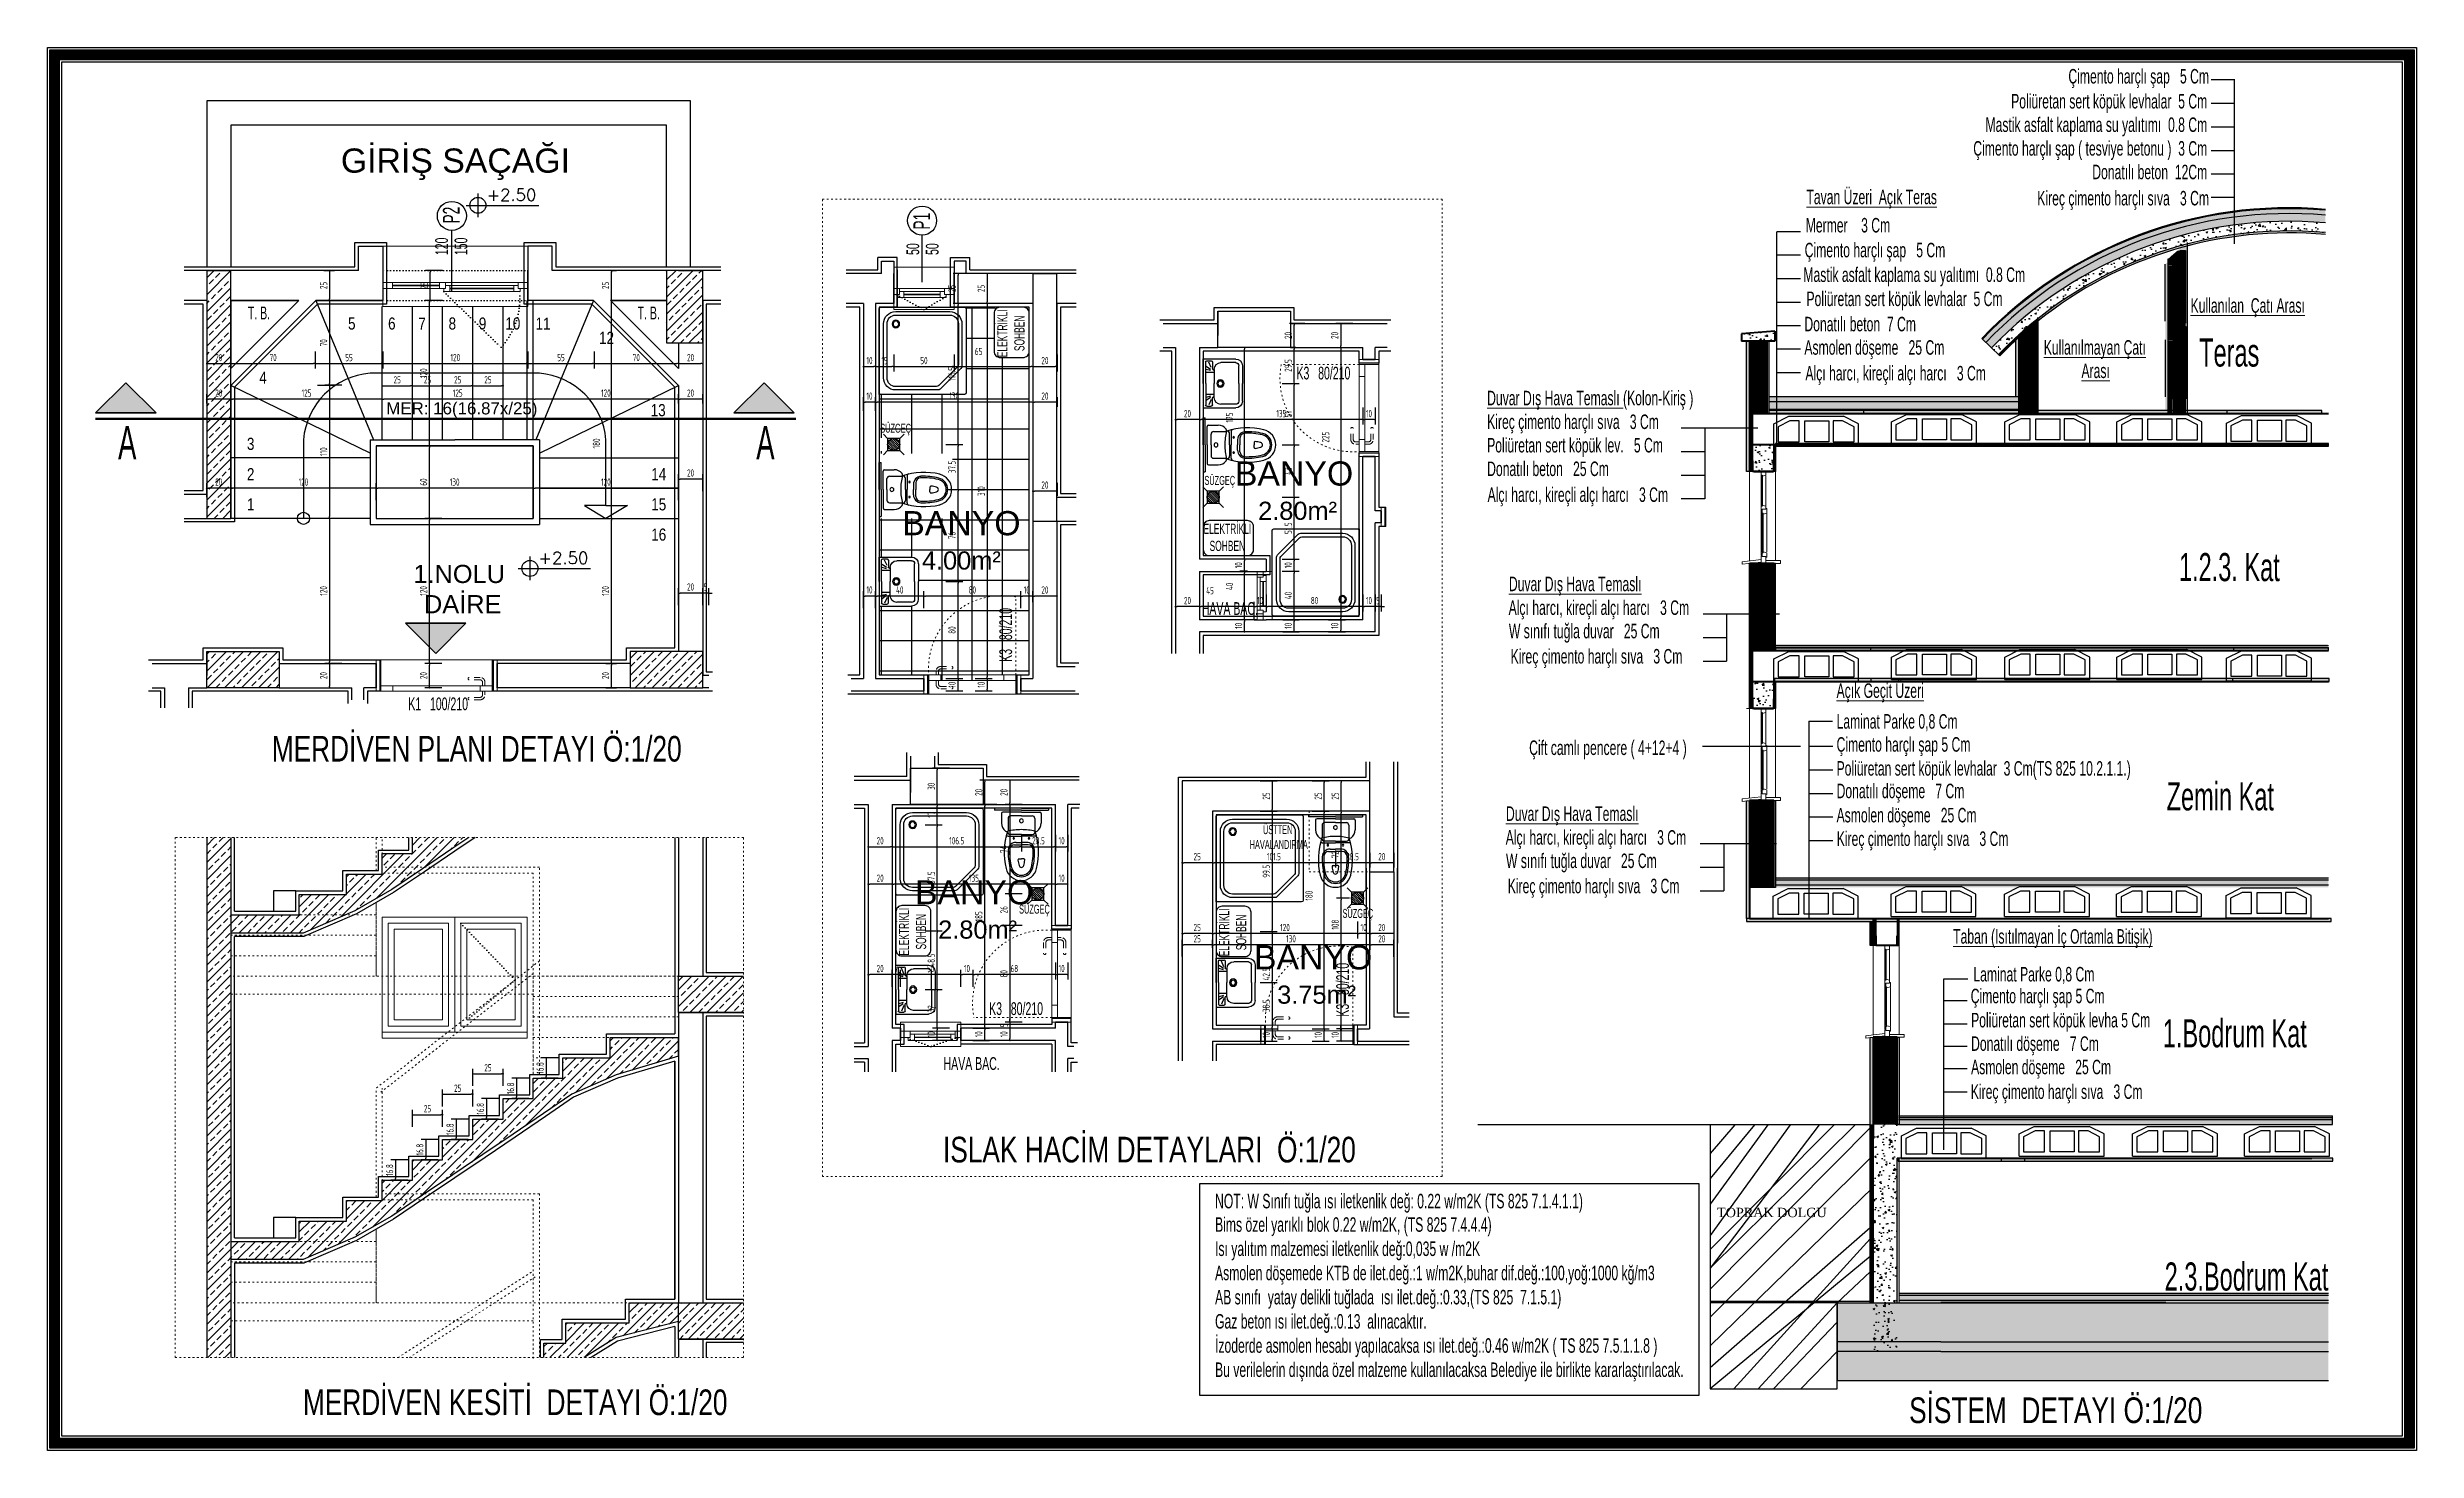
# Model space of a CAD drawing. Extents: x 41749 to 92598, y -24291 to 29432.
# Drawn here: x 87702 to 92598, y -24291 to -21391 of the extents above; entities that cross this region are included whole.
import ezdxf

# ---------------------------------------------------------------- set-up
doc = ezdxf.new("R2010")
doc.units = 0
doc.header["$MEASUREMENT"] = 0
doc.header["$PDMODE"] = 3
for name, pattern in [('ACAD_ISO03W100', [30, 12, -18]), ('DASHED', [0.75, 0.5, -0.25]), ('DOT', [6.35, 0, -6.35]), ('DUZ', [500, 500])]:
    doc.linetypes.add(name, pattern=pattern)
doc.layers.get('0').update_dxf_attribs({"linetype": 'CONTINUOUS'})
doc.layers.get('Defpoints').update_dxf_attribs({"linetype": 'CONTINUOUS'})
for name, color, linetype, lineweight in [('1-UYGULAMA', 6, 'DUZ', 0), ('BADOSEME', 4, 'CONTINUOUS', 60), ('CAM MACUNU', 8, 'CONTINUOUS', 5), ('DENİZLİK', 245, 'CONTINUOUS', 13), ('DOSEMEKAP', 8, 'CONTINUOUS', 5), ('KAPI-ACILIM1', 13, 'ACAD_ISO03W100', 20), ('KAPI-ACILIM11', 13, 'ACAD_ISO03W100', 20), ('KAPI-GOR', 153, 'CONTINUOUS', 15), ('KAPI-KASA', 34, 'CONTINUOUS', 20), ('KASAKANAT', 30, 'CONTINUOUS', 18), ('KESITDUVAR', 5, 'CONTINUOUS', 20), ('PENCER GOR CIZ', 8, 'CONTINUOUS', 9)]:
    doc.layers.add(name, color=color, linetype=linetype, lineweight=lineweight)
for name, color, linetype in [('CAM', 12, 'CONTINUOUS'), ('DUVAR', 6, 'CONTINUOUS'), ('İÇ ÖLÇÜ', 95, 'CONTINUOUS'), ('KOLON', 5, 'CONTINUOUS'), ('MAHAL', 21, 'CONTINUOUS'), ('MERBAS', 231, 'CONTINUOUS'), ('MERD', 3, 'CONTINUOUS'), ('MERDIVEN', 3, 'CONTINUOUS'), ('P', 7, 'DOT'), ('pafta ismi', 4, 'CONTINUOUS'), ('SEMBOL', 21, 'CONTINUOUS'), ('SIVA', 7, 'CONTINUOUS'), ('STANDART', 7, 'CONTINUOUS'), ('SıVA', 7, 'CONTINUOUS'), ('tar', 12, 'CONTINUOUS'), ('TEFRIS', 12, 'CONTINUOUS'), ('tefriş', 12, 'CONTINUOUS'), ('YAZI', 7, 'CONTINUOUS')]:
    doc.layers.add(name, color=color, linetype=linetype)
doc.styles.add('2', font='swisscl.ttf', dxfattribs={"height": 13})
doc.styles.add('DIN', font='ROMANS.SHX', dxfattribs={"width": 0.6})
doc.styles.add('KOT', font='ROMANS.SHX')
doc.styles.add('mahal', font='arial.ttf', dxfattribs={"height": 70})
doc.styles.add('OLCU', font='isocpeur.ttf', dxfattribs={"width": 0.59})
doc.styles.add('POZ', font='arial.ttf', dxfattribs={"width": 0.8, "height": 12.5})
doc.styles.add('ÖLÇÜ', font='times.ttf', dxfattribs={"height": 15})
doc.dimstyles.new('OLCU3', dxfattribs={"dimscale": 0.5, "dimtxt": 30, "dimasz": 7, "dimexe": 20, "dimexo": 0, "dimgap": 10, "dimtad": 1, "dimdec": 4, "dimrnd": 0.5, "dimdsep": 46, "dimtxsty": 'OLCU', "dimblk1": 'DOT', "dimblk2": 'DOT', "dimsah": 1, "dimcen": 0.09, "dimclrt": 4, "dimadec": 0, "dimazin": 0, "dimtfac": 1, "dimtdec": 4, "dimtix": 1, "dimtmove": 2, "dimatfit": 3, "dimfxl": 0, "dimtolj": 1, "dimtzin": 0, "dimarcsym": 0})
pattern_1 = [(50, (55888.886, -9645.197), (36.436934, -3.187817), [3.81, -41.91]), (355, (55888.886, -9645.197), (-7.048565, 38.21133), [3.048, -33.528]), (100.451, (55891.923, -9645.463), (29.3885, 35.023338), [3.238, -35.618]), (46.1842, (55888.886, -9635.037), (54.21581, -8.408466), [5.715, -62.865]), (96.6356, (55893.404, -9635.74), (47.48085, 49.48511), [4.857, -53.427]), (351.184, (55888.886, -9635.04), (47.48092, 49.48502), [4.572, -50.292]), (21, (55893.966, -9637.577), (30.322976, -20.453104), [3.81, -41.91]), (326, (55893.966, -9637.577), (12.360406, 36.837593), [3.048, -33.528]), (71.4514, (55896.493, -9639.282), (42.683298, 16.38457), [3.238, -35.618]), (37.5, (55888.886, -9645.197), (0.6177207, 16.911008), [0, -33.1216, 0, -34.036, 0, -33.655]), (7.5, (55888.886, -9645.197), (13.3639325, 20.036115), [0, -19.4056, 0, -32.3596, 0, -12.827]), (327.5, (55877.558, -9645.197), (27.118119, -1.145749), [0, -12.7, 0, -39.624, 0, -52.578]), (317.5, (55872.478, -9645.197), (29.625836, 5.085298), [0, -16.51, 0, -26.3144, 0, -37.338])]

msp = doc.modelspace()

# ---------------------------------------------------------------- texts
at = {"layer": 'DUVAR', "color": 0, "lineweight": 20, "style": 'DIN'}
for s, insert, char_height, attachment_point in [('{\\fArial|b0|i0|c162|p34;Çimento harçlı şap   5 Cm }', (92168.82603, -21435.34839), 30, 3), ('{\\fArial|b0|i0|c162|p34;Poliüretan sert köpük levhalar  5 Cm}', (92165.15979, -21486.96414), 30, 3), ('{\\fArial|b0|i0|c162|p34;Mastik asfalt kaplama su yalıtımı  0.8 Cm }', (92165.15979, -21535.44193), 30, 3), ('{\\fArial|b0|i0|c162|p34;Çimento harçlı şap ( tesviye betonu )  3 Cm }', (92165.15979, -21584.41085), 30, 3), ('{\\fArial|b0|i0|c162|p34;Donatılı beton  12Cm }', (92165.15979, -21633.17512), 30, 3), ('{\\fArial|b0|i0|c162|p34;\\LTavan Üzeri  Açık Teras}', (91336.85904, -21684.73579), 30, 1), ('{\\fArial|b0|i0|c162|p34;Kireç çimento harçlı sıva   3 Cm }', (92168.83705, -21687.30318), 30, 3), ('{\\fArial|b0|i0|c162|p34;Mermer    3 Cm }', (91335.39055, -21743.23092), 30, 1), ('{\\fArial|b0|i0|c162|p34;Çimento harçlı şap   5 Cm }', (91333.25003, -21794.56153), 30, 1), ('{\\fArial|b0|i0|c162|p34;Mastik asfalt kaplama su yalıtımı  0.8 Cm }', (91330.49477, -21845.46327), 30, 1), ('{\\fArial|b0|i0|c162|p34;Poliüretan sert köpük levhalar  5 Cm}', (91336.91622, -21895.36911), 30, 1), ('{\\fArial|b0|i0|c162|p34;\\LKullanılan  Çatı Arası}', (92130.71086, -21909.11034), 30, 1), ('{\\fArial|b0|i0|c162|p34;Donatılı beton  7 Cm }', (91332.63529, -21947.474), 30, 1), ('{\\fArial|b0|i0|c162|p34;Asmolen döşeme   25 Cm }', (91332.63529, -21995.82901), 30, 1), ('{\\fArial|b0|i0|c162|p34;\\LKullanılmayan Çatı}', (91827.31988, -21995.74669), 30, 1), ('{\\fArial|b0|i0|c162|p34;Teras}', (92148.39801, -21992.25705), 58.1, 1), ('{\\fArial|b0|i0|c162|p34;Alçı harcı, kireçli alçı harcı   3 Cm }', (91334.75489, -22049.01782), 30, 1), ('{\\fArial|b0|i0|c162|p34;\\LArası}', (91905.20565, -22044.06299), 30, 1), ('{\\fArial|b0|i0|c162|p34;\\LDuvar Dış Hava Temaslı\\l (Kolon-Kiriş )}', (90677.05861, -22100.40186), 30, 1), ('{\\fArial|b0|i0|c162|p34;Kireç çimento harçlı sıva   3 Cm }', (90677.03459, -22149.37078), 30, 1), ('{\\fArial|b0|i0|c162|p34;Poliüretan sert köpük lev.   5 Cm }', (90677.03459, -22197.84856), 30, 1), ('{\\fArial|b0|i0|c162|p34;Donatılı beton   25 Cm }', (90677.03459, -22246.61284), 30, 1), ('{\\fArial|b0|i0|c162|p34;Alçı harcı, kireçli alçı harcı   3 Cm }', (90677.96069, -22300.00924), 30, 1), ('{\\fArial|b0|i0|c162|p34;1.2.3. Kat}', (92106.60588, -22435.68679), 58.1, 1), ('{\\fArial|b0|i0|c162|p34;\\LDuvar Dış Hava Temaslı\\l }', (90722.00048, -22484.50201), 30, 1), ('{\\fArial|b0|i0|c162|p34;Alçı harcı, kireçli alçı harcı   3 Cm }', (90721.42878, -22533.61538), 30, 1), ('{\\fArial|b0|i0|c162|p34;W sınıfı tuğla duvar   25 Cm }', (90722.00048, -22581.94872), 30, 1), ('{\\fArial|b0|i0|c162|p34;Kireç çimento harçlı sıva   3 Cm }', (90725.66022, -22634.03292), 30, 1), ('{\\fArial|b0|i0|c162|p34;\\LAçık Geçit Üzeri}', (91399.16337, -22705.09857), 30, 1), ('{\\fArial|b0|i0|c162|p34;Çimento harçlı şap 5 Cm }', (91399.16333, -22816.24315), 30, 1), ('{\\fArial|b0|i0|c162|p34;Laminat Parke 0,8 Cm}', (91399.16337, -22768.65887), 30, 1), ('{\\fArial|b0|i0|c162|p34;Çift camlı pencere ( 4+12+4 )}', (90763.90168, -22823.11375), 30, 1), ('{\\fArial|b0|i0|c162|p34;Poliüretan sert köpük levhalar  3 Cm(TS 825 10.2.1.1.)}', (91399.16337, -22865.74923), 30, 1), ('{\\fArial|b0|i0|c162|p34;Donatılı döşeme   7 Cm }', (91399.16337, -22912.36949), 30, 1), ('{\\fArial|b0|i0|c162|p34;Zemin Kat}', (92081.13647, -22909.40848), 58.1, 1), ('{\\fArial|b0|i0|c162|p34;\\LDuvar Dış Hava Temaslı\\l }', (90715.97645, -22959.30013), 30, 1), ('{\\fArial|b0|i0|c162|p34;Asmolen döşeme   25 Cm }', (91399.16337, -22962.37738), 30, 1), ('{\\fArial|b0|i0|c162|p34;Alçı harcı, kireçli alçı harcı   3 Cm }', (90715.40475, -23008.4135), 30, 1), ('{\\fArial|b0|i0|c162|p34;Kireç çimento harçlı sıva   3 Cm }', (91399.4797, -23011.10074), 30, 1), ('{\\fArial|b0|i0|c162|p34;W sınıfı tuğla duvar   25 Cm }', (90715.97645, -23056.74683), 30, 1), ('{\\fArial|b0|i0|c162|p34;Kireç çimento harçlı sıva   3 Cm }', (90719.63619, -23108.83103), 30, 1), ('{\\fArial|b0|i0|c162|p34;\\LTaban (Isıtılmayan İç Ortamla Bitişik)}', (91640.02335, -23212.97576), 30, 1), ('{\\fArial|b0|i0|c162|p34;Laminat Parke 0,8 Cm}', (91681.85519, -23291.09115), 30, 1), ('{\\fArial|b0|i0|c162|p34;Çimento harçlı şap 5 Cm }', (91676.36325, -23336.10741), 30, 1), ('{\\fArial|b0|i0|c162|p34;Poliüretan sert köpük levha 5 Cm }', (91677.10893, -23386.03842), 30, 1), ('{\\fArial|b0|i0|c162|p34;1.Bodrum Kat}', (92073.28412, -23399.09988), 58.1, 1), ('{\\fArial|b0|i0|c162|p34;Donatılı döşeme   7 Cm }', (91677.10893, -23434.5162), 30, 1), ('{\\fArial|b0|i0|c162|p34;Asmolen döşeme   25 Cm }', (91677.10893, -23482.8712), 30, 1), ('{\\fArial|b0|i0|c162|p34;Kireç çimento harçlı sıva   3 Cm }', (91676.54052, -23533.81154), 30, 1), ('{\\fArial|b0|i0|c162|p34;NOT: W Sınıfı tuğla ısı iletkenlik değ: 0.22 w/m2K (TS 825 7.1.4.1.1)}', (90114.79445, -23759.98572), 30, 1), ('{\\fArial|b0|i0|c162|p34;Bims özel yarıklı blok 0.22 w/m2K, (TS 825 7.4.4.4)\\PIsı yalıtım malzemesi iletkenlik değ:0,035 w /m2K\\PAsmolen döşemede KTB de ilet.değ.:1 w/m2K,buhar dif.değ.:100,yoğ:1000 kğ/m3\\PAB sınıfı  yatay delikli tuğlada  ısı ilet.değ.:0.33,(TS 825  7.1.5.1)\\PGaz beton ısı ilet.değ.:0.13  alınacaktır.\\Pİzoderde asmolen hesabı yapılacaksa ısı ilet.değ.:0.46 w/m2K ( TS 825 7.5.1.1.8 )\\PBu verilelerin dışında özel malzeme kullanılacaksa Belediye ile birlikte kararlaştırılacak.}', (90114.79445, -23808.4635), 30, 1), ('{\\fArial|b0|i0|c162|p34;2.3.Bodrum Kat}', (92077.10741, -23901.73975), 58.1, 1)]:
    msp.add_mtext(s, dxfattribs=dict(at, insert=insert, char_height=char_height, attachment_point=attachment_point))
at = {"layer": 'MAHAL', "char_height": 50, "width": 795.74, "attachment_point": 5, "style": 'mahal'}
for s, insert in [('\\PGİRİŞ SAÇAĞI', (88545.08447, -21590.67632)), ('BANYO\\P{\\H0.75x; 2.80m²}', (90278.02385, -22306.98233)), ('BANYO\\P{\\H0.75x;4.00m²}', (89590.58137, -22409.65676)), ('{\\H0.75x;1.NOLU\\P DAİRE}', (88552.82782, -22510.13591)), ('BANYO\\P{\\H0.75x; 2.80m²}', (89616.86092, -23172.45705)), ('BANYO\\P{\\H0.75x; 3.75m²}', (90317.44105, -23306.92099))]:
    msp.add_mtext(s, dxfattribs=dict(at, insert=insert))
at = {"layer": 'pafta ismi', "style": '2'}
for s, p in [('MERDİVEN PLANI DETAYI Ö:1/20', (88165.56991, -22866.68532)), ('ISLAK HACİM DETAYLARI  Ö:1/20', (89552.60075, -23695.03079)), ('MERDİVEN KESİTİ  DETAYI Ö:1/20', (88229.98123, -24217.24159)), ('SİSTEM  DETAYI Ö:1/20', (91549.0471, -24233.69348))]:
    msp.add_text(s, height=52.92, dxfattribs=at).set_placement(p)
at = {"layer": 'STANDART', "ltscale": 0.8, "style": 'ÖLÇÜ'}
msp.add_text('TOPRAK DOLGU ', height=19.35, dxfattribs=at).set_placement((91152.24561, -23808.20045))
at = {"layer": 'YAZI', "style": 'POZ'}
msp.add_text('MER: 16(16.87x/25)', height=25, dxfattribs=at).set_placement((88402.03398, -22149.13372))
at = {"layer": 'YAZI', "attachment_point": 5, "style": 'OLCU'}
for s, insert, char_height, width, rotation in [('{\\fArial|b0|i0|c162|p34;P2}', (88536.32362, -21737.39205), 34.56, 601.364736, 90), ('{\\fArial|b0|i0|c162|p34;P1}', (89508.63313, -21749.91072), 34.56, 601.364736, 90), ('{\\fArial|b0|i0|c162|p34;120}', (88516.64574, -21801.92497), 26.4, 459.37584, 90), ('{\\fArial|b0|i0|c162|p34;150}', (88556.64574, -21801.92497), 26.4, 459.37584, 90), ('{\\fArial|b0|i0|c162|p34;50}', (89490.48882, -21807.58508), 26.4, 459.37584, 90), ('{\\fArial|b0|i0|c162|p34;50}', (89530.48882, -21807.58508), 26.4, 459.37584, 90), ('{\\fArial|b0|i0|c162|p34;T. B.}', (88139.08763, -21939.56626), 26.4, 459.37584, 0.00000001), ('{\\fArial|b0|i0|c162|p34;T. B.}', (88944.5494, -21939.56626), 26.4, 459.37584, 0.00000001), ('{\\fArial|b0|i0|c162|p34;ELEKTRİKLİ\\PSOHBEN}', (89693.01177, -21981.6617), 21.12, 307.500672, 90), ('{\\fArial|b0|i0|c162|p34;K3   80/210}', (90338.74212, -22063.93018), 26.4, 459.37584, 359.99999999), ('{\\fArial|b0|i0|c162|p34;K3   80/210}', (89682.36254, -22604.85399), 26.4, 459.37584, 89.99999999), ('{\\fArial|b0|i0|c162|p34;HAVA BAC.}', (90145.36051, -22550.56213), 26.4, 459.37584, 0.00000001), ('{\\fArial|b0|i0|c162|p34;K1   100/210}', (88509.34589, -22747.54598), 26.4, 459.37584, 0.00000001), ('{\\fArial|b0|i0|c162|p34;ELEKTRİKLİ\\PSOHBEN}', (89489.75127, -23218.33864), 21.12, 307.500672, 90), ('{\\fArial|b0|i0|c162|p34;ELEKTRİKLİ\\PSOHBEN}', (90151.2564, -23219.69015), 21.12, 307.500672, 90), ('{\\fArial|b0|i0|c162|p34;K3   80/210}', (90378.49418, -23338.25577), 26.4, 459.37584, 89.99999999), ('{\\fArial|b0|i0|c162|p34;K3   80/210}', (89703.61815, -23377.44686), 26.4, 459.37584, 0.00000001), ('{\\fArial|b0|i0|c162|p34;HAVA BAC.}', (89611.81519, -23490.93205), 26.4, 459.37584, 0.00000001)]:
    msp.add_mtext(s, dxfattribs=dict(at, insert=insert, char_height=char_height, width=width, rotation=rotation))
at = {"layer": 'YAZI', "attachment_point": 5}
for s, insert, char_height, width, style in [('5', (88330.92322, -21961.5405), 25, 84.7943328, 'POZ'), ('6', (88413.63463, -21961.5405), 25, 84.7943328, 'POZ'), ('7', (88476.13463, -21961.5405), 25, 84.7943328, 'POZ'), ('8', (88538.63463, -21961.5405), 25, 84.7943328, 'POZ'), ('9', (88601.13463, -21961.5405), 25, 84.7943328, 'POZ'), ('10', (88663.63463, -21961.5405), 25, 84.7943328, 'POZ'), ('11', (88726.13463, -21961.5405), 25, 84.7943328, 'POZ'), ('12', (88857.25676, -21990.89902), 25, 84.7943328, 'POZ'), ('4', (88147.38921, -22073.31665), 25, 84.7943328, 'POZ'), ('13', (88964.0008, -22140.56773), 25, 84.7943328, 'POZ'), ('{\\fArial|b0|i0|c162|p34;A}', (87866.81886, -22207.69228), 69.12, 1202.729472, 'OLCU'), ('{\\fArial|b0|i0|c162|p34;A}', (89185.58521, -22207.69228), 69.12, 1202.729472, 'OLCU'), ('{\\fArial|b0|i0|c162|p34;SÜZGEÇ}', (89454.70387, -22180.58588), 18.48, 321.563088, 'OLCU'), ('3', (88121.9166, -22210.21373), 25, 84.7943328, 'POZ'), ('2', (88121.9166, -22272.71373), 25, 84.7943328, 'POZ'), ('14', (88965.14699, -22272.71373), 25, 84.7943328, 'POZ'), ('{\\fArial|b0|i0|c162|p34;SÜZGEÇ}', (90124.55555, -22288.40691), 18.48, 321.563088, 'OLCU'), ('1', (88121.9166, -22335.21373), 25, 84.7943328, 'POZ'), ('15', (88965.14699, -22335.21373), 25, 84.7943328, 'POZ'), ('{\\fArial|b0|i0|c162|p34;ELEKTRİKLİ\\PSOHBEN}', (90140.23888, -22403.38569), 21.12, 307.500672, 'OLCU'), ('16', (88965.14699, -22397.71373), 25, 84.7943328, 'POZ'), ('{\\fArial|b0|i0|c162|p34;ÜSTTEN\\P HAVALANDIRMA}', (90244.2361, -23022.73698), 18.48, 321.563088, 'OLCU'), ('{\\fArial|b0|i0|c162|p34;SÜZGEÇ}', (89741.59943, -23174.48002), 18.48, 321.563088, 'OLCU'), ('{\\fArial|b0|i0|c162|p34;SÜZGEÇ}', (90409.88729, -23183.21299), 18.48, 321.563088, 'OLCU')]:
    msp.add_mtext(s, dxfattribs=dict(at, insert=insert, char_height=char_height, width=width, style=style))

# ---------------------------------------------------------------- blocks, each defined once
blk = doc.blocks.new('DOT')
at = {"color": 0, "linetype": 'ByBlock'}
blk.add_line((-0.5, 0), (-1, 0), dxfattribs=at)
at = {"color": 0, "linetype": 'ByBlock', "const_width": 0.5}
blk.add_lwpolyline([(-0.25, 0, 1), (0.25, 0, 1)], format="xyb", close=True, dxfattribs=at)
blk = doc.blocks.new('*D2595')
at = {"layer": 'Defpoints', "color": 0, "transparency": 16777216}
for p in [(88031, -21944.5), (88081, -21944.5), (88081, -22044.2)]:
    blk.add_point(p, dxfattribs=at)
at = {"layer": 'İÇ ÖLÇÜ', "color": 0, "lineweight": -2, "transparency": 16777216}
for p, q in [((88031, -22019.2), (88031, -22054.2)), ((88081, -22019.2), (88081, -22054.2)), ((88034.5, -22044.2), (88077.5, -22044.2))]:
    blk.add_line(p, q, dxfattribs=at)
at = {"layer": 'İÇ ÖLÇÜ', "color": 0, "lineweight": -2, "transparency": 16777216, "xscale": 3.5, "yscale": 3.5, "zscale": 3.5, "rotation": 180}
blk.add_blockref('DOT', (88031, -22044.2), dxfattribs=at)
at = {"layer": 'İÇ ÖLÇÜ', "color": 0, "lineweight": -2, "transparency": 16777216, "xscale": 3.5, "yscale": 3.5, "zscale": 3.5}
blk.add_blockref('DOT', (88081, -22044.2), dxfattribs=at)
at = {"layer": 'İÇ ÖLÇÜ', "color": 4, "transparency": 16777216, "insert": (88056, -22031.7), "char_height": 15, "attachment_point": 5, "style": 'OLCU'}
blk.add_mtext('\\A1;20', dxfattribs=at)
blk = doc.blocks.new('*D2596')
at = {"layer": 'Defpoints', "color": 0, "transparency": 16777216}
for p in [(88255.5, -21914), (88081, -21944.5), (88255.5, -22044.2)]:
    blk.add_point(p, dxfattribs=at)
at = {"layer": 'İÇ ÖLÇÜ', "color": 0, "lineweight": -2, "transparency": 16777216}
for p, q in [((88081, -22019.2), (88081, -22054.2)), ((88255.5, -22019.2), (88255.5, -22054.2)), ((88084.5, -22044.2), (88252, -22044.2))]:
    blk.add_line(p, q, dxfattribs=at)
at = {"layer": 'İÇ ÖLÇÜ', "color": 0, "lineweight": -2, "transparency": 16777216, "xscale": 3.5, "yscale": 3.5, "zscale": 3.5, "rotation": 180}
blk.add_blockref('DOT', (88081, -22044.2), dxfattribs=at)
at = {"layer": 'İÇ ÖLÇÜ', "color": 0, "lineweight": -2, "transparency": 16777216, "xscale": 3.5, "yscale": 3.5, "zscale": 3.5}
blk.add_blockref('DOT', (88255.5, -22044.2), dxfattribs=at)
at = {"layer": 'İÇ ÖLÇÜ', "color": 4, "transparency": 16777216, "insert": (88168.3, -22031.7), "char_height": 15, "attachment_point": 5, "style": 'OLCU'}
blk.add_mtext('\\A1;70', dxfattribs=at)
blk = doc.blocks.new('*D2597')
at = {"layer": 'Defpoints', "color": 0, "transparency": 16777216}
for p in [(88394.8, -21857.7), (88255.5, -21914), (88394.8, -22044.2)]:
    blk.add_point(p, dxfattribs=at)
at = {"layer": 'İÇ ÖLÇÜ', "color": 0, "lineweight": -2, "transparency": 16777216}
for p, q in [((88255.5, -22019.2), (88255.5, -22054.2)), ((88394.8, -22019.2), (88394.8, -22054.2)), ((88259, -22044.2), (88391.3, -22044.2))]:
    blk.add_line(p, q, dxfattribs=at)
at = {"layer": 'İÇ ÖLÇÜ', "color": 0, "lineweight": -2, "transparency": 16777216, "xscale": 3.5, "yscale": 3.5, "zscale": 3.5, "rotation": 180}
blk.add_blockref('DOT', (88255.5, -22044.2), dxfattribs=at)
at = {"layer": 'İÇ ÖLÇÜ', "color": 0, "lineweight": -2, "transparency": 16777216, "xscale": 3.5, "yscale": 3.5, "zscale": 3.5}
blk.add_blockref('DOT', (88394.8, -22044.2), dxfattribs=at)
at = {"layer": 'İÇ ÖLÇÜ', "color": 4, "transparency": 16777216, "insert": (88325.1, -22031.7), "char_height": 15, "attachment_point": 5, "style": 'OLCU'}
blk.add_mtext('\\A1;55', dxfattribs=at)
blk = doc.blocks.new('*D2598')
at = {"layer": 'Defpoints', "color": 0, "transparency": 16777216}
for p in [(88394.8, -21851.5), (88694.8, -21896.5), (88694.8, -22044.2)]:
    blk.add_point(p, dxfattribs=at)
at = {"layer": 'İÇ ÖLÇÜ', "color": 0, "lineweight": -2, "transparency": 16777216}
for p, q in [((88394.8, -22019.2), (88394.8, -22054.2)), ((88694.8, -22019.2), (88694.8, -22054.2)), ((88398.3, -22044.2), (88691.3, -22044.2))]:
    blk.add_line(p, q, dxfattribs=at)
at = {"layer": 'İÇ ÖLÇÜ', "color": 0, "lineweight": -2, "transparency": 16777216, "xscale": 3.5, "yscale": 3.5, "zscale": 3.5, "rotation": 180}
blk.add_blockref('DOT', (88394.8, -22044.2), dxfattribs=at)
at = {"layer": 'İÇ ÖLÇÜ', "color": 0, "lineweight": -2, "transparency": 16777216, "xscale": 3.5, "yscale": 3.5, "zscale": 3.5}
blk.add_blockref('DOT', (88694.8, -22044.2), dxfattribs=at)
at = {"layer": 'İÇ ÖLÇÜ', "color": 4, "transparency": 16777216, "insert": (88544.8, -22031.7), "char_height": 15, "attachment_point": 5, "style": 'OLCU'}
blk.add_mtext('\\A1;120', dxfattribs=at)
blk = doc.blocks.new('*D2599')
at = {"layer": 'Defpoints', "color": 0, "transparency": 16777216}
for p in [(88694.8, -21896.5), (88831.5, -21914), (88831.5, -22044.2)]:
    blk.add_point(p, dxfattribs=at)
at = {"layer": 'İÇ ÖLÇÜ', "color": 0, "lineweight": -2, "transparency": 16777216}
for p, q in [((88694.8, -22019.2), (88694.8, -22054.2)), ((88831.5, -22019.2), (88831.5, -22054.2)), ((88698.3, -22044.2), (88828, -22044.2))]:
    blk.add_line(p, q, dxfattribs=at)
at = {"layer": 'İÇ ÖLÇÜ', "color": 0, "lineweight": -2, "transparency": 16777216, "xscale": 3.5, "yscale": 3.5, "zscale": 3.5, "rotation": 180}
blk.add_blockref('DOT', (88694.8, -22044.2), dxfattribs=at)
at = {"layer": 'İÇ ÖLÇÜ', "color": 0, "lineweight": -2, "transparency": 16777216, "xscale": 3.5, "yscale": 3.5, "zscale": 3.5}
blk.add_blockref('DOT', (88831.5, -22044.2), dxfattribs=at)
at = {"layer": 'İÇ ÖLÇÜ', "color": 4, "transparency": 16777216, "insert": (88763.2, -22031.7), "char_height": 15, "attachment_point": 5, "style": 'OLCU'}
blk.add_mtext('\\A1;55', dxfattribs=at)
blk = doc.blocks.new('*D2600')
at = {"layer": 'Defpoints', "color": 0, "transparency": 16777216}
for p in [(88831.5, -21914), (89006, -22027.9), (89006, -22044.2)]:
    blk.add_point(p, dxfattribs=at)
at = {"layer": 'İÇ ÖLÇÜ', "color": 0, "lineweight": -2, "transparency": 16777216}
for p, q in [((88831.5, -22019.2), (88831.5, -22054.2)), ((89006, -22027.9), (89006, -22054.2)), ((88835, -22044.2), (89002.5, -22044.2))]:
    blk.add_line(p, q, dxfattribs=at)
at = {"layer": 'İÇ ÖLÇÜ', "color": 0, "lineweight": -2, "transparency": 16777216, "xscale": 3.5, "yscale": 3.5, "zscale": 3.5, "rotation": 180}
blk.add_blockref('DOT', (88831.5, -22044.2), dxfattribs=at)
at = {"layer": 'İÇ ÖLÇÜ', "color": 0, "lineweight": -2, "transparency": 16777216, "xscale": 3.5, "yscale": 3.5, "zscale": 3.5}
blk.add_blockref('DOT', (89006, -22044.2), dxfattribs=at)
at = {"layer": 'İÇ ÖLÇÜ', "color": 4, "transparency": 16777216, "insert": (88918.8, -22031.7), "char_height": 15, "attachment_point": 5, "style": 'OLCU'}
blk.add_mtext('\\A1;70', dxfattribs=at)
blk = doc.blocks.new('*D2601')
at = {"layer": 'Defpoints', "color": 0, "transparency": 16777216}
for p in [(89006, -22027.9), (89056, -22042.5), (89056, -22044.2)]:
    blk.add_point(p, dxfattribs=at)
at = {"layer": 'İÇ ÖLÇÜ', "color": 0, "lineweight": -2, "transparency": 16777216}
for p, q in [((89006, -22027.9), (89006, -22054.2)), ((89009.5, -22044.2), (89052.5, -22044.2)), ((89056, -22042.5), (89056, -22054.2))]:
    blk.add_line(p, q, dxfattribs=at)
at = {"layer": 'İÇ ÖLÇÜ', "color": 0, "lineweight": -2, "transparency": 16777216, "xscale": 3.5, "yscale": 3.5, "zscale": 3.5, "rotation": 180}
blk.add_blockref('DOT', (89006, -22044.2), dxfattribs=at)
at = {"layer": 'İÇ ÖLÇÜ', "color": 0, "lineweight": -2, "transparency": 16777216, "xscale": 3.5, "yscale": 3.5, "zscale": 3.5}
blk.add_blockref('DOT', (89056, -22044.2), dxfattribs=at)
at = {"layer": 'İÇ ÖLÇÜ', "color": 4, "transparency": 16777216, "insert": (89031, -22031.7), "char_height": 15, "attachment_point": 5, "style": 'OLCU'}
blk.add_mtext('\\A1;20', dxfattribs=at)
blk = doc.blocks.new('*D2602')
at = {"layer": 'Defpoints', "color": 0, "transparency": 16777216}
for p in [(89006, -22117.6), (89006, -22127), (89056, -22127)]:
    blk.add_point(p, dxfattribs=at)
at = {"layer": 'İÇ ÖLÇÜ', "color": 0, "lineweight": -2, "transparency": 16777216}
for p, q in [((89006, -22127), (89006, -22107.6)), ((89052.5, -22117.6), (89009.5, -22117.6)), ((89056, -22127), (89056, -22107.6))]:
    blk.add_line(p, q, dxfattribs=at)
at = {"layer": 'İÇ ÖLÇÜ', "color": 0, "lineweight": -2, "transparency": 16777216, "xscale": 3.5, "yscale": 3.5, "zscale": 3.5, "rotation": 180}
blk.add_blockref('DOT', (89006, -22117.6), dxfattribs=at)
at = {"layer": 'İÇ ÖLÇÜ', "color": 0, "lineweight": -2, "transparency": 16777216, "xscale": 3.5, "yscale": 3.5, "zscale": 3.5}
blk.add_blockref('DOT', (89056, -22117.6), dxfattribs=at)
at = {"layer": 'İÇ ÖLÇÜ', "color": 4, "transparency": 16777216, "insert": (89031, -22105.1), "char_height": 15, "attachment_point": 5, "style": 'OLCU'}
blk.add_mtext('\\A1;20', dxfattribs=at)
blk = doc.blocks.new('*D2603')
at = {"layer": 'Defpoints', "color": 0, "transparency": 16777216}
for p in [(88706, -22117.6), (88706, -22127), (89006, -22127)]:
    blk.add_point(p, dxfattribs=at)
at = {"layer": 'İÇ ÖLÇÜ', "color": 0, "lineweight": -2, "transparency": 16777216}
for p, q in [((88706, -22127), (88706, -22107.6)), ((89002.5, -22117.6), (88709.5, -22117.6)), ((89006, -22127), (89006, -22107.6))]:
    blk.add_line(p, q, dxfattribs=at)
at = {"layer": 'İÇ ÖLÇÜ', "color": 0, "lineweight": -2, "transparency": 16777216, "xscale": 3.5, "yscale": 3.5, "zscale": 3.5, "rotation": 180}
blk.add_blockref('DOT', (88706, -22117.6), dxfattribs=at)
at = {"layer": 'İÇ ÖLÇÜ', "color": 0, "lineweight": -2, "transparency": 16777216, "xscale": 3.5, "yscale": 3.5, "zscale": 3.5}
blk.add_blockref('DOT', (89006, -22117.6), dxfattribs=at)
at = {"layer": 'İÇ ÖLÇÜ', "color": 4, "transparency": 16777216, "insert": (88856, -22105.1), "char_height": 15, "attachment_point": 5, "style": 'OLCU'}
blk.add_mtext('\\A1;120', dxfattribs=at)
blk = doc.blocks.new('*D2604')
at = {"layer": 'Defpoints', "color": 0, "transparency": 16777216}
for p in [(88393.5, -22117.6), (88393.5, -22127), (88706, -22127)]:
    blk.add_point(p, dxfattribs=at)
at = {"layer": 'İÇ ÖLÇÜ', "color": 0, "lineweight": -2, "transparency": 16777216}
for p, q in [((88393.5, -22127), (88393.5, -22107.6)), ((88702.5, -22117.6), (88397, -22117.6)), ((88706, -22127), (88706, -22107.6))]:
    blk.add_line(p, q, dxfattribs=at)
at = {"layer": 'İÇ ÖLÇÜ', "color": 0, "lineweight": -2, "transparency": 16777216, "xscale": 3.5, "yscale": 3.5, "zscale": 3.5, "rotation": 180}
blk.add_blockref('DOT', (88393.5, -22117.6), dxfattribs=at)
at = {"layer": 'İÇ ÖLÇÜ', "color": 0, "lineweight": -2, "transparency": 16777216, "xscale": 3.5, "yscale": 3.5, "zscale": 3.5}
blk.add_blockref('DOT', (88706, -22117.6), dxfattribs=at)
at = {"layer": 'İÇ ÖLÇÜ', "color": 4, "transparency": 16777216, "insert": (88549.8, -22105.1), "char_height": 15, "attachment_point": 5, "style": 'OLCU'}
blk.add_mtext('\\A1;125', dxfattribs=at)
blk = doc.blocks.new('*D2605')
at = {"layer": 'Defpoints', "color": 0, "transparency": 16777216}
for p in [(88081, -22117.6), (88081, -22127), (88393.5, -22127)]:
    blk.add_point(p, dxfattribs=at)
at = {"layer": 'İÇ ÖLÇÜ', "color": 0, "lineweight": -2, "transparency": 16777216}
for p, q in [((88081, -22127), (88081, -22107.6)), ((88390, -22117.6), (88084.5, -22117.6)), ((88393.5, -22127), (88393.5, -22107.6))]:
    blk.add_line(p, q, dxfattribs=at)
at = {"layer": 'İÇ ÖLÇÜ', "color": 0, "lineweight": -2, "transparency": 16777216, "xscale": 3.5, "yscale": 3.5, "zscale": 3.5, "rotation": 180}
blk.add_blockref('DOT', (88081, -22117.6), dxfattribs=at)
at = {"layer": 'İÇ ÖLÇÜ', "color": 0, "lineweight": -2, "transparency": 16777216, "xscale": 3.5, "yscale": 3.5, "zscale": 3.5}
blk.add_blockref('DOT', (88393.5, -22117.6), dxfattribs=at)
at = {"layer": 'İÇ ÖLÇÜ', "color": 4, "transparency": 16777216, "insert": (88237.3, -22105.1), "char_height": 15, "attachment_point": 5, "style": 'OLCU'}
blk.add_mtext('\\A1;125', dxfattribs=at)
blk = doc.blocks.new('*D2606')
at = {"layer": 'Defpoints', "color": 0, "transparency": 16777216}
for p in [(88031, -22117.6), (88031, -22127), (88081, -22127)]:
    blk.add_point(p, dxfattribs=at)
at = {"layer": 'İÇ ÖLÇÜ', "color": 0, "lineweight": -2, "transparency": 16777216}
for p, q in [((88031, -22127), (88031, -22107.6)), ((88077.5, -22117.6), (88034.5, -22117.6)), ((88081, -22127), (88081, -22107.6))]:
    blk.add_line(p, q, dxfattribs=at)
at = {"layer": 'İÇ ÖLÇÜ', "color": 0, "lineweight": -2, "transparency": 16777216, "xscale": 3.5, "yscale": 3.5, "zscale": 3.5, "rotation": 180}
blk.add_blockref('DOT', (88031, -22117.6), dxfattribs=at)
at = {"layer": 'İÇ ÖLÇÜ', "color": 0, "lineweight": -2, "transparency": 16777216, "xscale": 3.5, "yscale": 3.5, "zscale": 3.5}
blk.add_blockref('DOT', (88081, -22117.6), dxfattribs=at)
at = {"layer": 'İÇ ÖLÇÜ', "color": 4, "transparency": 16777216, "insert": (88056, -22105.1), "char_height": 15, "attachment_point": 5, "style": 'OLCU'}
blk.add_mtext('\\A1;20', dxfattribs=at)
blk = doc.blocks.new('*D2607')
at = {"layer": 'Defpoints', "color": 0, "transparency": 16777216}
for p in [(89006, -22282.7), (89056, -22365.6), (89006, -22438)]:
    blk.add_point(p, dxfattribs=at)
at = {"layer": 'İÇ ÖLÇÜ', "color": 0, "lineweight": -2, "transparency": 16777216}
for p, q in [((89006, -22307.7), (89006, -22272.7)), ((89056, -22307.7), (89056, -22272.7)), ((89052.5, -22282.7), (89009.5, -22282.7))]:
    blk.add_line(p, q, dxfattribs=at)
at = {"layer": 'İÇ ÖLÇÜ', "color": 0, "lineweight": -2, "transparency": 16777216, "xscale": 3.5, "yscale": 3.5, "zscale": 3.5, "rotation": 180}
blk.add_blockref('DOT', (89006, -22282.7), dxfattribs=at)
at = {"layer": 'İÇ ÖLÇÜ', "color": 0, "lineweight": -2, "transparency": 16777216, "xscale": 3.5, "yscale": 3.5, "zscale": 3.5}
blk.add_blockref('DOT', (89056, -22282.7), dxfattribs=at)
at = {"layer": 'İÇ ÖLÇÜ', "color": 4, "transparency": 16777216, "insert": (89031, -22270.2), "char_height": 15, "attachment_point": 5, "style": 'OLCU'}
blk.add_mtext('\\A1;20', dxfattribs=at)
blk = doc.blocks.new('*D2608')
at = {"layer": 'Defpoints', "color": 0, "transparency": 16777216}
for p in [(88706, -22301.5), (88706, -22334.5), (89006, -22456.8)]:
    blk.add_point(p, dxfattribs=at)
at = {"layer": 'İÇ ÖLÇÜ', "color": 0, "lineweight": -2, "transparency": 16777216}
for p, q in [((88706, -22326.5), (88706, -22291.5)), ((89002.5, -22301.5), (88709.5, -22301.5)), ((89006, -22326.5), (89006, -22291.5))]:
    blk.add_line(p, q, dxfattribs=at)
at = {"layer": 'İÇ ÖLÇÜ', "color": 0, "lineweight": -2, "transparency": 16777216, "xscale": 3.5, "yscale": 3.5, "zscale": 3.5, "rotation": 180}
blk.add_blockref('DOT', (88706, -22301.5), dxfattribs=at)
at = {"layer": 'İÇ ÖLÇÜ', "color": 0, "lineweight": -2, "transparency": 16777216, "xscale": 3.5, "yscale": 3.5, "zscale": 3.5}
blk.add_blockref('DOT', (89006, -22301.5), dxfattribs=at)
at = {"layer": 'İÇ ÖLÇÜ', "color": 4, "transparency": 16777216, "insert": (88856, -22289), "char_height": 15, "attachment_point": 5, "style": 'OLCU'}
blk.add_mtext('\\A1;120', dxfattribs=at)
blk = doc.blocks.new('*D2609')
at = {"layer": 'Defpoints', "color": 0, "transparency": 16777216}
for p in [(88381, -22301.5), (88381, -22334.5), (88706, -22334.5)]:
    blk.add_point(p, dxfattribs=at)
at = {"layer": 'İÇ ÖLÇÜ', "color": 0, "lineweight": -2, "transparency": 16777216}
for p, q in [((88381, -22326.5), (88381, -22291.5)), ((88702.5, -22301.5), (88384.5, -22301.5)), ((88706, -22326.5), (88706, -22291.5))]:
    blk.add_line(p, q, dxfattribs=at)
at = {"layer": 'İÇ ÖLÇÜ', "color": 0, "lineweight": -2, "transparency": 16777216, "xscale": 3.5, "yscale": 3.5, "zscale": 3.5, "rotation": 180}
blk.add_blockref('DOT', (88381, -22301.5), dxfattribs=at)
at = {"layer": 'İÇ ÖLÇÜ', "color": 0, "lineweight": -2, "transparency": 16777216, "xscale": 3.5, "yscale": 3.5, "zscale": 3.5}
blk.add_blockref('DOT', (88706, -22301.5), dxfattribs=at)
at = {"layer": 'İÇ ÖLÇÜ', "color": 4, "transparency": 16777216, "insert": (88543.5, -22289), "char_height": 15, "attachment_point": 5, "style": 'OLCU'}
blk.add_mtext('\\A1;130', dxfattribs=at)
blk = doc.blocks.new('*D2610')
at = {"layer": 'Defpoints', "color": 0, "transparency": 16777216}
for p in [(88081, -22301.5), (88081, -22320.3), (88381, -22334.5)]:
    blk.add_point(p, dxfattribs=at)
at = {"layer": 'İÇ ÖLÇÜ', "color": 0, "lineweight": -2, "transparency": 16777216}
for p, q in [((88081, -22320.3), (88081, -22291.5)), ((88377.5, -22301.5), (88084.5, -22301.5)), ((88381, -22326.5), (88381, -22291.5))]:
    blk.add_line(p, q, dxfattribs=at)
at = {"layer": 'İÇ ÖLÇÜ', "color": 0, "lineweight": -2, "transparency": 16777216, "xscale": 3.5, "yscale": 3.5, "zscale": 3.5, "rotation": 180}
blk.add_blockref('DOT', (88081, -22301.5), dxfattribs=at)
at = {"layer": 'İÇ ÖLÇÜ', "color": 0, "lineweight": -2, "transparency": 16777216, "xscale": 3.5, "yscale": 3.5, "zscale": 3.5}
blk.add_blockref('DOT', (88381, -22301.5), dxfattribs=at)
at = {"layer": 'İÇ ÖLÇÜ', "color": 4, "transparency": 16777216, "insert": (88231, -22289), "char_height": 15, "attachment_point": 5, "style": 'OLCU'}
blk.add_mtext('\\A1;120', dxfattribs=at)
blk = doc.blocks.new('*D2611')
at = {"layer": 'Defpoints', "color": 0, "transparency": 16777216}
for p in [(88031, -22301.5), (88031, -22320.3), (88081, -22320.3)]:
    blk.add_point(p, dxfattribs=at)
at = {"layer": 'İÇ ÖLÇÜ', "color": 0, "lineweight": -2, "transparency": 16777216}
for p, q in [((88031, -22320.3), (88031, -22291.5)), ((88077.5, -22301.5), (88034.5, -22301.5)), ((88081, -22320.3), (88081, -22291.5))]:
    blk.add_line(p, q, dxfattribs=at)
at = {"layer": 'İÇ ÖLÇÜ', "color": 0, "lineweight": -2, "transparency": 16777216, "xscale": 3.5, "yscale": 3.5, "zscale": 3.5, "rotation": 180}
blk.add_blockref('DOT', (88031, -22301.5), dxfattribs=at)
at = {"layer": 'İÇ ÖLÇÜ', "color": 0, "lineweight": -2, "transparency": 16777216, "xscale": 3.5, "yscale": 3.5, "zscale": 3.5}
blk.add_blockref('DOT', (88081, -22301.5), dxfattribs=at)
at = {"layer": 'İÇ ÖLÇÜ', "color": 4, "transparency": 16777216, "insert": (88056, -22289), "char_height": 15, "attachment_point": 5, "style": 'OLCU'}
blk.add_mtext('\\A1;20', dxfattribs=at)
blk = doc.blocks.new('*D2612')
at = {"layer": 'Defpoints', "color": 0, "transparency": 16777216}
for p in [(89056, -22518.3), (89056, -22613.6), (89068.5, -22701.5)]:
    blk.add_point(p, dxfattribs=at)
at = {"layer": 'İÇ ÖLÇÜ', "color": 0, "lineweight": -2, "transparency": 16777216}
for p, q in [((89052.5, -22518.3), (89049, -22518.3)), ((89056, -22543.3), (89056, -22508.3)), ((89068.5, -22518.3), (89056, -22518.3)), ((89068.5, -22543.3), (89068.5, -22508.3)), ((89072, -22518.3), (89075.5, -22518.3))]:
    blk.add_line(p, q, dxfattribs=at)
at = {"layer": 'İÇ ÖLÇÜ', "color": 0, "lineweight": -2, "transparency": 16777216, "xscale": 3.5, "yscale": 3.5, "zscale": 3.5}
blk.add_blockref('DOT', (89056, -22518.3), dxfattribs=at)
at = {"layer": 'İÇ ÖLÇÜ', "color": 0, "lineweight": -2, "transparency": 16777216, "xscale": 3.5, "yscale": 3.5, "zscale": 3.5, "rotation": 180}
blk.add_blockref('DOT', (89068.5, -22518.3), dxfattribs=at)
at = {"layer": 'İÇ ÖLÇÜ', "color": 4, "transparency": 16777216, "insert": (89062.3, -22505.8), "char_height": 15, "attachment_point": 5, "style": 'OLCU'}
blk.add_mtext('\\A1;5', dxfattribs=at)
blk = doc.blocks.new('*D2613')
at = {"layer": 'Defpoints', "color": 0, "transparency": 16777216}
for p in [(89006, -22518.3), (89006, -22613.6), (89056, -22613.6)]:
    blk.add_point(p, dxfattribs=at)
at = {"layer": 'İÇ ÖLÇÜ', "color": 0, "lineweight": -2, "transparency": 16777216}
for p, q in [((89006, -22543.3), (89006, -22508.3)), ((89052.5, -22518.3), (89009.5, -22518.3)), ((89056, -22543.3), (89056, -22508.3))]:
    blk.add_line(p, q, dxfattribs=at)
at = {"layer": 'İÇ ÖLÇÜ', "color": 0, "lineweight": -2, "transparency": 16777216, "xscale": 3.5, "yscale": 3.5, "zscale": 3.5, "rotation": 180}
blk.add_blockref('DOT', (89006, -22518.3), dxfattribs=at)
at = {"layer": 'İÇ ÖLÇÜ', "color": 0, "lineweight": -2, "transparency": 16777216, "xscale": 3.5, "yscale": 3.5, "zscale": 3.5}
blk.add_blockref('DOT', (89056, -22518.3), dxfattribs=at)
at = {"layer": 'İÇ ÖLÇÜ', "color": 4, "transparency": 16777216, "insert": (89031, -22505.8), "char_height": 15, "attachment_point": 5, "style": 'OLCU'}
blk.add_mtext('\\A1;20', dxfattribs=at)
blk = doc.blocks.new('*D2614')
at = {"layer": 'Defpoints', "color": 0, "transparency": 16777216}
for p in [(88273.4, -21851.5), (88273.4, -21914), (88285.1, -21914)]:
    blk.add_point(p, dxfattribs=at)
at = {"layer": 'İÇ ÖLÇÜ', "color": 0, "lineweight": -2, "transparency": 16777216}
for p, q in [((88273.4, -21851.5), (88295.1, -21851.5)), ((88285.1, -21855), (88285.1, -21910.5)), ((88273.4, -21914), (88295.1, -21914))]:
    blk.add_line(p, q, dxfattribs=at)
at = {"layer": 'İÇ ÖLÇÜ', "color": 0, "lineweight": -2, "transparency": 16777216, "xscale": 3.5, "yscale": 3.5, "zscale": 3.5}
for p, rotation in [((88285.1, -21851.5), 90), ((88285.1, -21914), 270)]:
    blk.add_blockref('DOT', p, dxfattribs=dict(at, rotation=rotation))
at = {"layer": 'İÇ ÖLÇÜ', "color": 4, "transparency": 16777216, "insert": (88272.6, -21882.7), "char_height": 15, "attachment_point": 5, "rotation": 90, "style": 'OLCU'}
blk.add_mtext('\\A1;25', dxfattribs=at)
blk = doc.blocks.new('*D2615')
at = {"layer": 'Defpoints', "color": 0, "transparency": 16777216}
for p in [(88273.4, -21914), (88081, -22088.5), (88285.1, -22088.5)]:
    blk.add_point(p, dxfattribs=at)
at = {"layer": 'İÇ ÖLÇÜ', "color": 0, "lineweight": -2, "transparency": 16777216}
for p, q in [((88273.4, -21914), (88295.1, -21914)), ((88285.1, -21917.5), (88285.1, -22085)), ((88260.1, -22088.5), (88295.1, -22088.5))]:
    blk.add_line(p, q, dxfattribs=at)
at = {"layer": 'İÇ ÖLÇÜ', "color": 0, "lineweight": -2, "transparency": 16777216, "xscale": 3.5, "yscale": 3.5, "zscale": 3.5}
for p, rotation in [((88285.1, -21914), 90), ((88285.1, -22088.5), 270)]:
    blk.add_blockref('DOT', p, dxfattribs=dict(at, rotation=rotation))
at = {"layer": 'İÇ ÖLÇÜ', "color": 4, "transparency": 16777216, "insert": (88272.6, -22001.2), "char_height": 15, "attachment_point": 5, "rotation": 90, "style": 'OLCU'}
blk.add_mtext('\\A1;70', dxfattribs=at)
blk = doc.blocks.new('*D2616')
at = {"layer": 'Defpoints', "color": 0, "transparency": 16777216}
for p in [(88340.5, -22364), (88285.1, -22664), (88340.5, -22664)]:
    blk.add_point(p, dxfattribs=at)
at = {"layer": 'İÇ ÖLÇÜ', "color": 0, "lineweight": -2, "transparency": 16777216}
for p, q in [((88310.1, -22364), (88275.1, -22364)), ((88285.1, -22367.5), (88285.1, -22660.5)), ((88310.1, -22664), (88275.1, -22664))]:
    blk.add_line(p, q, dxfattribs=at)
at = {"layer": 'İÇ ÖLÇÜ', "color": 0, "lineweight": -2, "transparency": 16777216, "xscale": 3.5, "yscale": 3.5, "zscale": 3.5}
for p, rotation in [((88285.1, -22364), 90), ((88285.1, -22664), 270)]:
    blk.add_blockref('DOT', p, dxfattribs=dict(at, rotation=rotation))
at = {"layer": 'İÇ ÖLÇÜ', "color": 4, "transparency": 16777216, "insert": (88272.6, -22514), "char_height": 15, "attachment_point": 5, "rotation": 90, "style": 'OLCU'}
blk.add_mtext('\\A1;120', dxfattribs=at)
blk = doc.blocks.new('*D2617')
at = {"layer": 'Defpoints', "color": 0, "transparency": 16777216}
for p in [(88340.5, -22664), (88256, -22714), (88285.1, -22714)]:
    blk.add_point(p, dxfattribs=at)
at = {"layer": 'İÇ ÖLÇÜ', "color": 0, "lineweight": -2, "transparency": 16777216}
for p, q in [((88310.1, -22664), (88275.1, -22664)), ((88285.1, -22667.5), (88285.1, -22710.5)), ((88260.1, -22714), (88295.1, -22714))]:
    blk.add_line(p, q, dxfattribs=at)
at = {"layer": 'İÇ ÖLÇÜ', "color": 0, "lineweight": -2, "transparency": 16777216, "xscale": 3.5, "yscale": 3.5, "zscale": 3.5}
for p, rotation in [((88285.1, -22664), 90), ((88285.1, -22714), 270)]:
    blk.add_blockref('DOT', p, dxfattribs=dict(at, rotation=rotation))
at = {"layer": 'İÇ ÖLÇÜ', "color": 4, "transparency": 16777216, "insert": (88272.6, -22689), "char_height": 15, "attachment_point": 5, "rotation": 90, "style": 'OLCU'}
blk.add_mtext('\\A1;20', dxfattribs=at)
blk = doc.blocks.new('*D2618')
at = {"layer": 'Defpoints', "color": 0, "transparency": 16777216}
for p in [(88491.7, -22664), (88664.1, -22664), (88664.1, -22714)]:
    blk.add_point(p, dxfattribs=at)
at = {"layer": 'İÇ ÖLÇÜ', "color": 0, "lineweight": -2, "transparency": 16777216}
for p, q in [((88516.7, -22664), (88481.7, -22664)), ((88491.7, -22710.5), (88491.7, -22667.5)), ((88516.7, -22714), (88481.7, -22714))]:
    blk.add_line(p, q, dxfattribs=at)
at = {"layer": 'İÇ ÖLÇÜ', "color": 0, "lineweight": -2, "transparency": 16777216, "xscale": 3.5, "yscale": 3.5, "zscale": 3.5}
for p, rotation in [((88491.7, -22664), 90), ((88491.7, -22714), 270)]:
    blk.add_blockref('DOT', p, dxfattribs=dict(at, rotation=rotation))
at = {"layer": 'İÇ ÖLÇÜ', "color": 4, "transparency": 16777216, "insert": (88479.2, -22689), "char_height": 15, "attachment_point": 5, "rotation": 90, "style": 'OLCU'}
blk.add_mtext('\\A1;20', dxfattribs=at)
blk = doc.blocks.new('*D2619')
at = {"layer": 'Defpoints', "color": 0, "transparency": 16777216}
for p in [(88491.7, -22364), (88578.1, -22364), (88664.1, -22664)]:
    blk.add_point(p, dxfattribs=at)
at = {"layer": 'İÇ ÖLÇÜ', "color": 0, "lineweight": -2, "transparency": 16777216}
for p, q in [((88516.7, -22364), (88481.7, -22364)), ((88491.7, -22660.5), (88491.7, -22367.5)), ((88516.7, -22664), (88481.7, -22664))]:
    blk.add_line(p, q, dxfattribs=at)
at = {"layer": 'İÇ ÖLÇÜ', "color": 0, "lineweight": -2, "transparency": 16777216, "xscale": 3.5, "yscale": 3.5, "zscale": 3.5}
for p, rotation in [((88491.7, -22364), 90), ((88491.7, -22664), 270)]:
    blk.add_blockref('DOT', p, dxfattribs=dict(at, rotation=rotation))
at = {"layer": 'İÇ ÖLÇÜ', "color": 4, "transparency": 16777216, "insert": (88479.2, -22514), "char_height": 15, "attachment_point": 5, "rotation": 90, "style": 'OLCU'}
blk.add_mtext('\\A1;120', dxfattribs=at)
blk = doc.blocks.new('*D2620')
at = {"layer": 'Defpoints', "color": 0, "transparency": 16777216}
for p in [(88491.7, -22214), (88561.6, -22214), (88578.1, -22364)]:
    blk.add_point(p, dxfattribs=at)
at = {"layer": 'İÇ ÖLÇÜ', "color": 0, "lineweight": -2, "transparency": 16777216}
for p, q in [((88516.7, -22214), (88481.7, -22214)), ((88491.7, -22360.5), (88491.7, -22217.5)), ((88516.7, -22364), (88481.7, -22364))]:
    blk.add_line(p, q, dxfattribs=at)
at = {"layer": 'İÇ ÖLÇÜ', "color": 0, "lineweight": -2, "transparency": 16777216, "xscale": 3.5, "yscale": 3.5, "zscale": 3.5}
for p, rotation in [((88491.7, -22214), 90), ((88491.7, -22364), 270)]:
    blk.add_blockref('DOT', p, dxfattribs=dict(at, rotation=rotation))
at = {"layer": 'İÇ ÖLÇÜ', "color": 4, "transparency": 16777216, "insert": (88479.2, -22289), "char_height": 15, "attachment_point": 5, "rotation": 90, "style": 'OLCU'}
blk.add_mtext('\\A1;60', dxfattribs=at)
blk = doc.blocks.new('*D2621')
at = {"layer": 'Defpoints', "color": 0, "transparency": 16777216}
for p in [(88491.7, -21914), (88730, -21914), (88561.6, -22214)]:
    blk.add_point(p, dxfattribs=at)
at = {"layer": 'İÇ ÖLÇÜ', "color": 0, "lineweight": -2, "transparency": 16777216}
for p, q in [((88516.7, -21914), (88481.7, -21914)), ((88491.7, -22210.5), (88491.7, -21917.5)), ((88516.7, -22214), (88481.7, -22214))]:
    blk.add_line(p, q, dxfattribs=at)
at = {"layer": 'İÇ ÖLÇÜ', "color": 0, "lineweight": -2, "transparency": 16777216, "xscale": 3.5, "yscale": 3.5, "zscale": 3.5}
for p, rotation in [((88491.7, -21914), 90), ((88491.7, -22214), 270)]:
    blk.add_blockref('DOT', p, dxfattribs=dict(at, rotation=rotation))
at = {"layer": 'İÇ ÖLÇÜ', "color": 4, "transparency": 16777216, "insert": (88479.2, -22064), "char_height": 15, "attachment_point": 5, "rotation": 90, "style": 'OLCU'}
blk.add_mtext('\\A1;120', dxfattribs=at)
blk = doc.blocks.new('*D2622')
at = {"layer": 'Defpoints', "color": 0, "transparency": 16777216}
for p in [(88493, -21851.5), (88732.5, -21851.5), (88731.3, -21914)]:
    blk.add_point(p, dxfattribs=at)
at = {"layer": 'İÇ ÖLÇÜ', "color": 0, "lineweight": -2, "transparency": 16777216}
for p, q in [((88518, -21851.5), (88483, -21851.5)), ((88493, -21910.5), (88493, -21855)), ((88518, -21914), (88483, -21914))]:
    blk.add_line(p, q, dxfattribs=at)
at = {"layer": 'İÇ ÖLÇÜ', "color": 0, "lineweight": -2, "transparency": 16777216, "xscale": 3.5, "yscale": 3.5, "zscale": 3.5}
for p, rotation in [((88493, -21851.5), 90), ((88493, -21914), 270)]:
    blk.add_blockref('DOT', p, dxfattribs=dict(at, rotation=rotation))
at = {"layer": 'İÇ ÖLÇÜ', "color": 4, "transparency": 16777216, "insert": (88480.5, -21882.7), "char_height": 15, "attachment_point": 5, "rotation": 90, "style": 'OLCU'}
blk.add_mtext('\\A1;25', dxfattribs=at)
blk = doc.blocks.new('*D2623')
at = {"layer": 'Defpoints', "color": 0, "transparency": 16777216}
for p in [(88855.7, -22664), (88867.7, -22664), (88855.7, -22714)]:
    blk.add_point(p, dxfattribs=at)
at = {"layer": 'İÇ ÖLÇÜ', "color": 0, "lineweight": -2, "transparency": 16777216}
for p, q in [((88855.7, -22664), (88877.7, -22664)), ((88867.7, -22710.5), (88867.7, -22667.5)), ((88855.7, -22714), (88877.7, -22714))]:
    blk.add_line(p, q, dxfattribs=at)
at = {"layer": 'İÇ ÖLÇÜ', "color": 0, "lineweight": -2, "transparency": 16777216, "xscale": 3.5, "yscale": 3.5, "zscale": 3.5}
for p, rotation in [((88867.7, -22664), 90), ((88867.7, -22714), 270)]:
    blk.add_blockref('DOT', p, dxfattribs=dict(at, rotation=rotation))
at = {"layer": 'İÇ ÖLÇÜ', "color": 4, "transparency": 16777216, "insert": (88855.2, -22689), "char_height": 15, "attachment_point": 5, "rotation": 90, "style": 'OLCU'}
blk.add_mtext('\\A1;20', dxfattribs=at)
blk = doc.blocks.new('*D2624')
at = {"layer": 'Defpoints', "color": 0, "transparency": 16777216}
for p in [(88779.3, -22364), (88867.7, -22364), (88855.7, -22664)]:
    blk.add_point(p, dxfattribs=at)
at = {"layer": 'İÇ ÖLÇÜ', "color": 0, "lineweight": -2, "transparency": 16777216}
for p, q in [((88842.7, -22364), (88877.7, -22364)), ((88867.7, -22660.5), (88867.7, -22367.5)), ((88855.7, -22664), (88877.7, -22664))]:
    blk.add_line(p, q, dxfattribs=at)
at = {"layer": 'İÇ ÖLÇÜ', "color": 0, "lineweight": -2, "transparency": 16777216, "xscale": 3.5, "yscale": 3.5, "zscale": 3.5}
for p, rotation in [((88867.7, -22364), 90), ((88867.7, -22664), 270)]:
    blk.add_blockref('DOT', p, dxfattribs=dict(at, rotation=rotation))
at = {"layer": 'İÇ ÖLÇÜ', "color": 4, "transparency": 16777216, "insert": (88855.2, -22514), "char_height": 15, "attachment_point": 5, "rotation": 90, "style": 'OLCU'}
blk.add_mtext('\\A1;120', dxfattribs=at)
blk = doc.blocks.new('*D2625')
at = {"layer": 'Defpoints', "color": 0, "transparency": 16777216}
for p in [(88865.7, -21914), (88867.7, -21914), (88779.3, -22364)]:
    blk.add_point(p, dxfattribs=at)
at = {"layer": 'İÇ ÖLÇÜ', "color": 0, "lineweight": -2, "transparency": 16777216}
for p, q in [((88865.7, -21914), (88877.7, -21914)), ((88867.7, -22360.5), (88867.7, -21917.5)), ((88842.7, -22364), (88877.7, -22364))]:
    blk.add_line(p, q, dxfattribs=at)
at = {"layer": 'İÇ ÖLÇÜ', "color": 0, "lineweight": -2, "transparency": 16777216, "xscale": 3.5, "yscale": 3.5, "zscale": 3.5}
for p, rotation in [((88867.7, -21914), 90), ((88867.7, -22364), 270)]:
    blk.add_blockref('DOT', p, dxfattribs=dict(at, rotation=rotation))
at = {"layer": 'İÇ ÖLÇÜ', "color": 4, "transparency": 16777216, "insert": (88836.4, -22209.2), "char_height": 15, "attachment_point": 5, "rotation": 90, "style": 'OLCU'}
blk.add_mtext('\\A1;180', dxfattribs=at)
blk = doc.blocks.new('*D2626')
at = {"layer": 'Defpoints', "color": 0, "transparency": 16777216}
for p in [(88865.7, -21851.5), (88867.7, -21851.5), (88865.7, -21914)]:
    blk.add_point(p, dxfattribs=at)
at = {"layer": 'İÇ ÖLÇÜ', "color": 0, "lineweight": -2, "transparency": 16777216}
for p, q in [((88865.7, -21851.5), (88877.7, -21851.5)), ((88867.7, -21910.5), (88867.7, -21855)), ((88865.7, -21914), (88877.7, -21914))]:
    blk.add_line(p, q, dxfattribs=at)
at = {"layer": 'İÇ ÖLÇÜ', "color": 0, "lineweight": -2, "transparency": 16777216, "xscale": 3.5, "yscale": 3.5, "zscale": 3.5}
for p, rotation in [((88867.7, -21851.5), 90), ((88867.7, -21914), 270)]:
    blk.add_blockref('DOT', p, dxfattribs=dict(at, rotation=rotation))
at = {"layer": 'İÇ ÖLÇÜ', "color": 4, "transparency": 16777216, "insert": (88855.2, -21882.7), "char_height": 15, "attachment_point": 5, "rotation": 90, "style": 'OLCU'}
blk.add_mtext('\\A1;25', dxfattribs=at)
blk = doc.blocks.new('*D2627')
at = {"layer": 'Defpoints', "color": 0, "transparency": 16777216}
for p in [(88310.1, -22088.5), (88285.1, -22364), (88340.5, -22364)]:
    blk.add_point(p, dxfattribs=at)
at = {"layer": 'İÇ ÖLÇÜ', "color": 0, "lineweight": -2, "transparency": 16777216}
for p, q in [((88310.1, -22088.5), (88275.1, -22088.5)), ((88285.1, -22092), (88285.1, -22360.5)), ((88310.1, -22364), (88275.1, -22364))]:
    blk.add_line(p, q, dxfattribs=at)
at = {"layer": 'İÇ ÖLÇÜ', "color": 0, "lineweight": -2, "transparency": 16777216, "xscale": 3.5, "yscale": 3.5, "zscale": 3.5}
for p, rotation in [((88285.1, -22088.5), 90), ((88285.1, -22364), 270)]:
    blk.add_blockref('DOT', p, dxfattribs=dict(at, rotation=rotation))
at = {"layer": 'İÇ ÖLÇÜ', "color": 4, "transparency": 16777216, "insert": (88272.6, -22226.2), "char_height": 15, "attachment_point": 5, "rotation": 90, "style": 'OLCU'}
blk.add_mtext('\\A1;110', dxfattribs=at)
blk = doc.blocks.new('KOTBLK04')
for p, q in [((-0.49, 0), (2.51, 0)), ((0, 0.49), (0, -0.49))]:
    blk.add_line(p, q)
blk.add_circle((0, 0), 0.33)
at = {"color": 7, "style": 'KOT'}
blk.add_attdef('TEMIZ', (0.359, 0.185), '', height=1, dxfattribs=at)
blk = doc.blocks.new('*D2628')
at = {"layer": 'Defpoints', "color": 0, "transparency": 16777216}
for p in [(88643.5, -23512), (88581, -23605.4), (88643.5, -23605.4)]:
    blk.add_point(p, dxfattribs=at)
at = {"layer": 'İÇ ÖLÇÜ', "color": 0, "lineweight": -2, "transparency": 16777216}
for p, q in [((88581, -23537), (88581, -23502)), ((88584.5, -23512), (88640, -23512)), ((88643.5, -23537), (88643.5, -23502))]:
    blk.add_line(p, q, dxfattribs=at)
at = {"layer": 'İÇ ÖLÇÜ', "color": 0, "lineweight": -2, "transparency": 16777216, "xscale": 3.5, "yscale": 3.5, "zscale": 3.5, "rotation": 180}
blk.add_blockref('DOT', (88581, -23512), dxfattribs=at)
at = {"layer": 'İÇ ÖLÇÜ', "color": 0, "lineweight": -2, "transparency": 16777216, "xscale": 3.5, "yscale": 3.5, "zscale": 3.5}
blk.add_blockref('DOT', (88643.5, -23512), dxfattribs=at)
at = {"layer": 'İÇ ÖLÇÜ', "color": 4, "transparency": 16777216, "insert": (88612.3, -23499.5), "char_height": 15, "attachment_point": 5, "style": 'OLCU'}
blk.add_mtext('\\A1;25', dxfattribs=at)
blk = doc.blocks.new('*D2629')
at = {"layer": 'Defpoints', "color": 0, "transparency": 16777216}
for p in [(88581, -23554.2), (88518.5, -23647.6), (88581, -23647.6)]:
    blk.add_point(p, dxfattribs=at)
at = {"layer": 'İÇ ÖLÇÜ', "color": 0, "lineweight": -2, "transparency": 16777216}
for p, q in [((88518.5, -23579.2), (88518.5, -23544.2)), ((88581, -23579.2), (88581, -23544.2)), ((88522, -23554.2), (88577.5, -23554.2))]:
    blk.add_line(p, q, dxfattribs=at)
at = {"layer": 'İÇ ÖLÇÜ', "color": 0, "lineweight": -2, "transparency": 16777216, "xscale": 3.5, "yscale": 3.5, "zscale": 3.5, "rotation": 180}
blk.add_blockref('DOT', (88518.5, -23554.2), dxfattribs=at)
at = {"layer": 'İÇ ÖLÇÜ', "color": 0, "lineweight": -2, "transparency": 16777216, "xscale": 3.5, "yscale": 3.5, "zscale": 3.5}
blk.add_blockref('DOT', (88581, -23554.2), dxfattribs=at)
at = {"layer": 'İÇ ÖLÇÜ', "color": 4, "transparency": 16777216, "insert": (88549.8, -23541.7), "char_height": 15, "attachment_point": 5, "style": 'OLCU'}
blk.add_mtext('\\A1;25', dxfattribs=at)
blk = doc.blocks.new('*D2630')
at = {"layer": 'Defpoints', "color": 0, "transparency": 16777216}
for p in [(88518.5, -23596.4), (88456, -23689.7), (88518.5, -23689.7)]:
    blk.add_point(p, dxfattribs=at)
at = {"layer": 'İÇ ÖLÇÜ', "color": 0, "lineweight": -2, "transparency": 16777216}
for p, q in [((88456, -23621.4), (88456, -23586.4)), ((88459.5, -23596.4), (88515, -23596.4)), ((88518.5, -23621.4), (88518.5, -23586.4))]:
    blk.add_line(p, q, dxfattribs=at)
at = {"layer": 'İÇ ÖLÇÜ', "color": 0, "lineweight": -2, "transparency": 16777216, "xscale": 3.5, "yscale": 3.5, "zscale": 3.5, "rotation": 180}
blk.add_blockref('DOT', (88456, -23596.4), dxfattribs=at)
at = {"layer": 'İÇ ÖLÇÜ', "color": 0, "lineweight": -2, "transparency": 16777216, "xscale": 3.5, "yscale": 3.5, "zscale": 3.5}
blk.add_blockref('DOT', (88518.5, -23596.4), dxfattribs=at)
at = {"layer": 'İÇ ÖLÇÜ', "color": 4, "transparency": 16777216, "insert": (88487.3, -23583.9), "char_height": 15, "attachment_point": 5, "style": 'OLCU'}
blk.add_mtext('\\A1;25', dxfattribs=at)
blk = doc.blocks.new('*D2631')
at = {"layer": 'Defpoints', "color": 0, "transparency": 16777216}
for p in [(88706, -23521), (88671.5, -23563.2), (88706, -23563.2)]:
    blk.add_point(p, dxfattribs=at)
at = {"layer": 'İÇ ÖLÇÜ', "color": 0, "lineweight": -2, "transparency": 16777216}
for p, q in [((88696.5, -23521), (88661.5, -23521)), ((88671.5, -23524.5), (88671.5, -23559.7)), ((88696.5, -23563.2), (88661.5, -23563.2))]:
    blk.add_line(p, q, dxfattribs=at)
at = {"layer": 'İÇ ÖLÇÜ', "color": 0, "lineweight": -2, "transparency": 16777216, "xscale": 3.5, "yscale": 3.5, "zscale": 3.5}
for p, rotation in [((88671.5, -23521), 90), ((88671.5, -23563.2), 270)]:
    blk.add_blockref('DOT', p, dxfattribs=dict(at, rotation=rotation))
at = {"layer": 'İÇ ÖLÇÜ', "color": 4, "transparency": 16777216, "insert": (88659, -23542.1), "char_height": 15, "attachment_point": 5, "rotation": 90, "style": 'OLCU'}
blk.add_mtext('\\A1;16.8', dxfattribs=at)
blk = doc.blocks.new('*D2632')
at = {"layer": 'Defpoints', "color": 0, "transparency": 16777216}
for p in [(88643.5, -23563.2), (88609, -23605.4), (88643.5, -23605.4)]:
    blk.add_point(p, dxfattribs=at)
at = {"layer": 'İÇ ÖLÇÜ', "color": 0, "lineweight": -2, "transparency": 16777216}
for p, q in [((88634, -23563.2), (88599, -23563.2)), ((88609, -23566.7), (88609, -23601.9)), ((88634, -23605.4), (88599, -23605.4))]:
    blk.add_line(p, q, dxfattribs=at)
at = {"layer": 'İÇ ÖLÇÜ', "color": 0, "lineweight": -2, "transparency": 16777216, "xscale": 3.5, "yscale": 3.5, "zscale": 3.5}
for p, rotation in [((88609, -23563.2), 90), ((88609, -23605.4), 270)]:
    blk.add_blockref('DOT', p, dxfattribs=dict(at, rotation=rotation))
at = {"layer": 'İÇ ÖLÇÜ', "color": 4, "transparency": 16777216, "insert": (88596.5, -23584.3), "char_height": 15, "attachment_point": 5, "rotation": 90, "style": 'OLCU'}
blk.add_mtext('\\A1;16.8', dxfattribs=at)
blk = doc.blocks.new('*D2633')
at = {"layer": 'Defpoints', "color": 0, "transparency": 16777216}
for p in [(88581, -23605.4), (88546.5, -23647.6), (88581, -23647.6)]:
    blk.add_point(p, dxfattribs=at)
at = {"layer": 'İÇ ÖLÇÜ', "color": 0, "lineweight": -2, "transparency": 16777216}
for p, q in [((88571.5, -23605.4), (88536.5, -23605.4)), ((88546.5, -23608.9), (88546.5, -23644.1)), ((88571.5, -23647.6), (88536.5, -23647.6))]:
    blk.add_line(p, q, dxfattribs=at)
at = {"layer": 'İÇ ÖLÇÜ', "color": 0, "lineweight": -2, "transparency": 16777216, "xscale": 3.5, "yscale": 3.5, "zscale": 3.5}
for p, rotation in [((88546.5, -23605.4), 90), ((88546.5, -23647.6), 270)]:
    blk.add_blockref('DOT', p, dxfattribs=dict(at, rotation=rotation))
at = {"layer": 'İÇ ÖLÇÜ', "color": 4, "transparency": 16777216, "insert": (88534, -23626.5), "char_height": 15, "attachment_point": 5, "rotation": 90, "style": 'OLCU'}
blk.add_mtext('\\A1;16.8', dxfattribs=at)
blk = doc.blocks.new('*D2634')
at = {"layer": 'Defpoints', "color": 0, "transparency": 16777216}
for p in [(88484, -23689.7), (88518.5, -23647.6), (88518.5, -23689.7)]:
    blk.add_point(p, dxfattribs=at)
at = {"layer": 'İÇ ÖLÇÜ', "color": 0, "lineweight": -2, "transparency": 16777216}
for p, q in [((88509, -23647.6), (88474, -23647.6)), ((88509, -23689.7), (88474, -23689.7)), ((88484, -23651.1), (88484, -23686.2))]:
    blk.add_line(p, q, dxfattribs=at)
at = {"layer": 'İÇ ÖLÇÜ', "color": 0, "lineweight": -2, "transparency": 16777216, "xscale": 3.5, "yscale": 3.5, "zscale": 3.5}
for p, rotation in [((88484, -23647.6), 90), ((88484, -23689.7), 270)]:
    blk.add_blockref('DOT', p, dxfattribs=dict(at, rotation=rotation))
at = {"layer": 'İÇ ÖLÇÜ', "color": 4, "transparency": 16777216, "insert": (88471.5, -23668.7), "char_height": 15, "attachment_point": 5, "rotation": 90, "style": 'OLCU'}
blk.add_mtext('\\A1;16.8', dxfattribs=at)
blk = doc.blocks.new('*D2635')
at = {"layer": 'Defpoints', "color": 0, "transparency": 16777216}
for p in [(88456, -23689.7), (88421.5, -23731.9), (88456, -23731.9)]:
    blk.add_point(p, dxfattribs=at)
at = {"layer": 'İÇ ÖLÇÜ', "color": 0, "lineweight": -2, "transparency": 16777216}
for p, q in [((88446.5, -23689.7), (88411.5, -23689.7)), ((88421.5, -23693.2), (88421.5, -23728.4)), ((88446.5, -23731.9), (88411.5, -23731.9))]:
    blk.add_line(p, q, dxfattribs=at)
at = {"layer": 'İÇ ÖLÇÜ', "color": 0, "lineweight": -2, "transparency": 16777216, "xscale": 3.5, "yscale": 3.5, "zscale": 3.5}
for p, rotation in [((88421.5, -23689.7), 90), ((88421.5, -23731.9), 270)]:
    blk.add_blockref('DOT', p, dxfattribs=dict(at, rotation=rotation))
at = {"layer": 'İÇ ÖLÇÜ', "color": 4, "transparency": 16777216, "insert": (88409, -23710.8), "char_height": 15, "attachment_point": 5, "rotation": 90, "style": 'OLCU'}
blk.add_mtext('\\A1;16.8', dxfattribs=at)
blk = doc.blocks.new('*D2636')
at = {"layer": 'Defpoints', "color": 0, "transparency": 16777216}
for p in [(88767, -23478.8), (88732.5, -23521), (88767, -23521)]:
    blk.add_point(p, dxfattribs=at)
at = {"layer": 'İÇ ÖLÇÜ', "color": 0, "lineweight": -2, "transparency": 16777216}
for p, q in [((88757.5, -23478.8), (88722.5, -23478.8)), ((88732.5, -23482.3), (88732.5, -23517.5)), ((88757.5, -23521), (88722.5, -23521))]:
    blk.add_line(p, q, dxfattribs=at)
at = {"layer": 'İÇ ÖLÇÜ', "color": 0, "lineweight": -2, "transparency": 16777216, "xscale": 3.5, "yscale": 3.5, "zscale": 3.5}
for p, rotation in [((88732.5, -23478.8), 90), ((88732.5, -23521), 270)]:
    blk.add_blockref('DOT', p, dxfattribs=dict(at, rotation=rotation))
at = {"layer": 'İÇ ÖLÇÜ', "color": 4, "transparency": 16777216, "insert": (88720, -23499.9), "char_height": 15, "attachment_point": 5, "rotation": 90, "style": 'OLCU'}
blk.add_mtext('\\A1;16.8', dxfattribs=at)
blk = doc.blocks.new('*D2637')
at = {"layer": 'Defpoints', "color": 0, "transparency": 16777216}
for p in [(88393.5, -22096.7), (88456, -22090.2), (88456, -22096.7)]:
    blk.add_point(p, dxfattribs=at)
at = {"layer": 'İÇ ÖLÇÜ', "color": 0, "lineweight": -2, "transparency": 16777216}
for p, q in [((88393.5, -22096.7), (88393.5, -22080.2)), ((88456, -22096.7), (88456, -22080.2)), ((88397, -22090.2), (88452.5, -22090.2))]:
    blk.add_line(p, q, dxfattribs=at)
at = {"layer": 'İÇ ÖLÇÜ', "color": 0, "lineweight": -2, "transparency": 16777216, "xscale": 3.5, "yscale": 3.5, "zscale": 3.5, "rotation": 180}
blk.add_blockref('DOT', (88393.5, -22090.2), dxfattribs=at)
at = {"layer": 'İÇ ÖLÇÜ', "color": 0, "lineweight": -2, "transparency": 16777216, "xscale": 3.5, "yscale": 3.5, "zscale": 3.5}
blk.add_blockref('DOT', (88456, -22090.2), dxfattribs=at)
at = {"layer": 'İÇ ÖLÇÜ', "color": 4, "transparency": 16777216, "insert": (88424.8, -22077.7), "char_height": 15, "attachment_point": 5, "style": 'OLCU'}
blk.add_mtext('\\A1;25', dxfattribs=at)
blk = doc.blocks.new('*D2638')
at = {"layer": 'Defpoints', "color": 0, "transparency": 16777216}
for p in [(88456, -22096.7), (88518.5, -22090.2), (88518.5, -22090.2)]:
    blk.add_point(p, dxfattribs=at)
at = {"layer": 'İÇ ÖLÇÜ', "color": 0, "lineweight": -2, "transparency": 16777216}
for p, q in [((88456, -22096.7), (88456, -22080.2)), ((88518.5, -22090.2), (88518.5, -22080.2)), ((88459.5, -22090.2), (88515, -22090.2))]:
    blk.add_line(p, q, dxfattribs=at)
at = {"layer": 'İÇ ÖLÇÜ', "color": 0, "lineweight": -2, "transparency": 16777216, "xscale": 3.5, "yscale": 3.5, "zscale": 3.5, "rotation": 180}
blk.add_blockref('DOT', (88456, -22090.2), dxfattribs=at)
at = {"layer": 'İÇ ÖLÇÜ', "color": 0, "lineweight": -2, "transparency": 16777216, "xscale": 3.5, "yscale": 3.5, "zscale": 3.5}
blk.add_blockref('DOT', (88518.5, -22090.2), dxfattribs=at)
at = {"layer": 'İÇ ÖLÇÜ', "color": 4, "transparency": 16777216, "insert": (88487.3, -22077.7), "char_height": 15, "attachment_point": 5, "style": 'OLCU'}
blk.add_mtext('\\A1;25', dxfattribs=at)
blk = doc.blocks.new('*D2639')
at = {"layer": 'Defpoints', "color": 0, "transparency": 16777216}
for p in [(88518.5, -22090.2), (88581, -22090.2), (88581, -22090.2)]:
    blk.add_point(p, dxfattribs=at)
at = {"layer": 'İÇ ÖLÇÜ', "color": 0, "lineweight": -2, "transparency": 16777216}
for p, q in [((88518.5, -22090.2), (88518.5, -22080.2)), ((88581, -22090.2), (88581, -22080.2)), ((88522, -22090.2), (88577.5, -22090.2))]:
    blk.add_line(p, q, dxfattribs=at)
at = {"layer": 'İÇ ÖLÇÜ', "color": 0, "lineweight": -2, "transparency": 16777216, "xscale": 3.5, "yscale": 3.5, "zscale": 3.5, "rotation": 180}
blk.add_blockref('DOT', (88518.5, -22090.2), dxfattribs=at)
at = {"layer": 'İÇ ÖLÇÜ', "color": 0, "lineweight": -2, "transparency": 16777216, "xscale": 3.5, "yscale": 3.5, "zscale": 3.5}
blk.add_blockref('DOT', (88581, -22090.2), dxfattribs=at)
at = {"layer": 'İÇ ÖLÇÜ', "color": 4, "transparency": 16777216, "insert": (88549.8, -22077.7), "char_height": 15, "attachment_point": 5, "style": 'OLCU'}
blk.add_mtext('\\A1;25', dxfattribs=at)
blk = doc.blocks.new('*D2640')
at = {"layer": 'Defpoints', "color": 0, "transparency": 16777216}
for p in [(88581, -22090.2), (88643.5, -22090.2), (88643.5, -22093.8)]:
    blk.add_point(p, dxfattribs=at)
at = {"layer": 'İÇ ÖLÇÜ', "color": 0, "lineweight": -2, "transparency": 16777216}
for p, q in [((88581, -22090.2), (88581, -22080.2)), ((88643.5, -22093.8), (88643.5, -22080.2)), ((88584.5, -22090.2), (88640, -22090.2))]:
    blk.add_line(p, q, dxfattribs=at)
at = {"layer": 'İÇ ÖLÇÜ', "color": 0, "lineweight": -2, "transparency": 16777216, "xscale": 3.5, "yscale": 3.5, "zscale": 3.5, "rotation": 180}
blk.add_blockref('DOT', (88581, -22090.2), dxfattribs=at)
at = {"layer": 'İÇ ÖLÇÜ', "color": 0, "lineweight": -2, "transparency": 16777216, "xscale": 3.5, "yscale": 3.5, "zscale": 3.5}
blk.add_blockref('DOT', (88643.5, -22090.2), dxfattribs=at)
at = {"layer": 'İÇ ÖLÇÜ', "color": 4, "transparency": 16777216, "insert": (88612.3, -22077.7), "char_height": 15, "attachment_point": 5, "style": 'OLCU'}
blk.add_mtext('\\A1;25', dxfattribs=at)
blk = doc.blocks.new('klz1')
at = {"layer": 'tefriş', "linetype": 'Continuous'}
for p, q in [((137403, 93241.9), (137375.4, 93241.9)), ((137375.4, 93241.9), (137375.4, 93239.9)), ((137403, 93239.9), (137375.4, 93239.9)), ((137382.7, 93236.4), (137382.7, 93226.5)), ((137403, 93237.9), (137384.2, 93237.9)), ((137389.4, 93231.4), (137389.4, 93218.2)), ((137403, 93233.9), (137391.9, 93233.9)), ((137403, 93241.9), (137430.5, 93241.9)), ((137403, 93239.9), (137430.5, 93239.9)), ((137403, 93237.9), (137421.7, 93237.9)), ((137403, 93233.9), (137414.1, 93233.9)), ((137416.6, 93231.4), (137416.6, 93218.2)), ((137423.2, 93236.4), (137423.2, 93226.5)), ((137430.5, 93241.9), (137430.5, 93239.9)), ((137389.5, 93213.4), (137403, 93213.4)), ((137403, 93215), (137391.8, 93215)), ((137397.5, 93206.9), (137403, 93206.9)), ((137403, 93215), (137414.1, 93215)), ((137416.4, 93213.4), (137403, 93213.4)), ((137408.4, 93206.9), (137403, 93206.9)), ((137396, 93204.4), (137403, 93204.4)), ((137400.5, 93190), (137403, 93190)), ((137409.9, 93204.4), (137403, 93204.4)), ((137405.4, 93190), (137403, 93190))]:
    blk.add_line(p, q, dxfattribs=at)
for centre, radius, start, end in [((137384.2, 93236.4), 1.5, 90, 180), ((137391.9, 93231.4), 2.5, 90, 180), ((137403, 93228.9), 2, 90, 270), ((137403, 93228.9), 2, 270, 90), ((137414.1, 93231.4), 2.5, 0, 90), ((137421.7, 93236.4), 1.5, 0, 90), ((137392.7, 93226.5), 10, 180, 233.367), ((137455.5, 93196.5), 70, 162.0548, 193.5362), ((137388.2, 93220.5), 2.5, 233.367, 284.5064), ((137389.5, 93210.9), 2.5, 90, 167.7163), ((137391.8, 93218), 3, 178.6368, 270), ((137403, 93163.6), 56.3, 90, 104.5064), ((137397.5, 93198.9), 8, 90, 177.6672), ((137395.2, 93210.9), 0.75, 0, 180), ((137395.2, 93210.9), 0.75, 180, 0), ((137403, 93163.6), 56.3, 75.4936, 90), ((137408.4, 93198.9), 8, 2.3328, 90), ((137410.7, 93210.9), 0.75, 0, 180), ((137410.7, 93210.9), 0.75, 180, 0), ((137414.1, 93218), 3, 270, 1.3632), ((137416.4, 93210.9), 2.5, 12.2837, 90), ((137417.7, 93220.5), 2.5, 255.4936, 306.633), ((137350.5, 93196.5), 70, 346.4638, 17.9452), ((137413.2, 93226.5), 10, 306.633, 0), ((137455.5, 93196.5), 66, 177.6672, 193.5362), ((137396, 93199.4), 5, 90, 177.2441), ((137455.5, 93196.5), 64.5, 177.2441, 193.5362), ((137403, 93183.9), 12, 193.5362, 270), ((137403, 93183.9), 10.5, 193.5362, 270), ((137400.5, 93189), 1, 90, 187.7658), ((137455.5, 93196.5), 56.5, 187.7658, 193.5362), ((137403, 93183.9), 2.5, 193.5362, 270), ((137403, 93183.9), 2.5, 270, 346.4638), ((137403, 93183.9), 10.5, 270, 346.4638), ((137403, 93183.9), 12, 270, 346.4638), ((137405.4, 93189), 1, 352.2342, 90), ((137350.5, 93196.5), 56.5, 346.4638, 352.2342), ((137409.9, 93199.4), 5, 2.7559, 90), ((137350.5, 93196.5), 64.5, 346.4638, 2.7559), ((137350.5, 93196.5), 66, 346.4638, 2.3328), ((137403, 93183.9), 16, 193.5362, 270), ((137403, 93183.9), 16, 270, 346.4638)]:
    blk.add_arc(centre, radius, start, end, dxfattribs=at)
blk = doc.blocks.new('d3')
at = {"layer": 'tefriş', "linetype": 'Continuous'}
for p, q in [((142185.4, 92449.8), (142106.9, 92449.8)), ((142106.9, 92449.8), (142106.9, 92371.3)), ((142160.9, 92445.8), (142122.1, 92445.8)), ((142159.6, 92442.6), (142122.1, 92442.6)), ((142161.7, 92441.7), (142178.8, 92424.6)), ((142163, 92444.9), (142182, 92425.9)), ((142186.9, 92371.3), (142186.9, 92448.3)), ((142110.9, 92434.6), (142110.9, 92385)), ((142114.1, 92434.6), (142114.1, 92385)), ((142179.7, 92385), (142179.7, 92422.5)), ((142182.9, 92385), (142182.9, 92423.8)), ((142122.1, 92377), (142171.7, 92377)), ((142122.1, 92373.8), (142171.7, 92373.8)), ((142108.4, 92369.8), (142185.4, 92369.8))]:
    blk.add_line(p, q, dxfattribs=at)
for radius in [3.5, 2.6]:
    blk.add_circle((142122.2, 92385.1), radius, dxfattribs=at)
for centre, radius, start, end in [((142108.4, 92448.3), 1.5, 90, 180), ((142122.1, 92434.6), 11.2, 90, 180), ((142122.1, 92434.6), 8, 90, 180), ((142159.6, 92439.6), 3, 45, 90), ((142160.9, 92442.8), 3, 45, 90), ((142185.4, 92448.3), 1.5, 0, 90), ((142176.7, 92422.5), 3, 0, 45), ((142179.9, 92423.8), 3, 0, 45), ((142108.4, 92371.3), 1.5, 180, 270), ((142122.1, 92385), 11.2, 180, 270), ((142122.1, 92385), 8, 180, 270), ((142171.7, 92385), 8, 270, 0), ((142171.7, 92385), 11.2, 270, 0), ((142185.4, 92371.3), 1.5, 270, 0)]:
    blk.add_arc(centre, radius, start, end, dxfattribs=at)
blk = doc.blocks.new('lav1')
at = {"layer": 'tefriş', "linetype": 'Continuous'}
for p, q in [((135822.9, 93902.3), (135822.9, 93869.2)), ((135847.9, 93902.3), (135822.9, 93902.3)), ((135824.8, 93898.6), (135824.8, 93894.2)), ((135847.9, 93899.8), (135826, 93899.8)), ((135831.6, 93894.2), (135826, 93896.7)), ((135826, 93892.9), (135832.9, 93892.9)), ((135826.6, 93869.2), (135826.6, 93884.2)), ((135833.5, 93894.8), (135830.4, 93899.2)), ((135834.8, 93894.8), (135833.5, 93899.2)), ((135833.5, 93891.1), (135847.9, 93891.1)), ((135834.1, 93891.7), (135834.1, 93891.1)), ((135836.6, 93891.1), (135836.6, 93899.8)), ((135847.9, 93902.3), (135872.9, 93902.3)), ((135847.9, 93899.8), (135869.8, 93899.8)), ((135862.3, 93891.1), (135847.9, 93891.1)), ((135859.1, 93891.1), (135859.1, 93899.8)), ((135861, 93894.8), (135862.3, 93899.2)), ((135861.6, 93891.7), (135861.6, 93891.1)), ((135862.3, 93894.8), (135865.4, 93899.2)), ((135869.8, 93892.9), (135862.9, 93892.9)), ((135864.1, 93894.2), (135869.8, 93896.7)), ((135869.1, 93869.2), (135869.1, 93884.2)), ((135871, 93898.6), (135871, 93894.2)), ((135872.9, 93902.3), (135872.9, 93869.2)), ((135847.9, 93866.1), (135829.8, 93866.1)), ((135829.8, 93862.3), (135847.9, 93862.3)), ((135847.9, 93866.1), (135866, 93866.1)), ((135866, 93862.3), (135847.9, 93862.3))]:
    blk.add_line(p, q, dxfattribs=at)
for radius in [3.75, 2.5]:
    blk.add_circle((135847.9, 93884.8), radius, dxfattribs=at)
for centre, radius, start, end in [((135826, 93898.6), 1.25, 90, 180), ((135826, 93894.2), 1.25, 180, 270), ((135833.5, 93884.2), 6.88, 90, 180), ((135832.9, 93891.7), 1.25, 0, 90), ((135862.9, 93891.7), 1.25, 90, 180), ((135862.3, 93884.2), 6.88, 0, 90), ((135869.8, 93898.6), 1.25, 0, 90), ((135869.8, 93894.2), 1.25, 270, 0), ((135829.8, 93869.2), 6.88, 180, 270), ((135829.8, 93869.2), 3.12, 180, 270), ((135866, 93869.2), 6.88, 270, 0), ((135866, 93869.2), 3.12, 270, 0)]:
    blk.add_arc(centre, radius, start, end, dxfattribs=at)
blk = doc.blocks.new('*D2641')
at = {"layer": 'Defpoints', "color": 0, "transparency": 16777216}
for p in [(89388.2, -21986.3), (89413.2, -21986.3), (89413.2, -22050.4)]:
    blk.add_point(p, dxfattribs=at)
at = {"layer": 'İÇ ÖLÇÜ', "color": 0, "lineweight": -2, "transparency": 16777216}
for p, q in [((89388.2, -22025.4), (89388.2, -22060.4)), ((89413.2, -22025.4), (89413.2, -22060.4)), ((89391.7, -22050.4), (89409.7, -22050.4))]:
    blk.add_line(p, q, dxfattribs=at)
at = {"layer": 'İÇ ÖLÇÜ', "color": 0, "lineweight": -2, "transparency": 16777216, "xscale": 3.5, "yscale": 3.5, "zscale": 3.5, "rotation": 180}
blk.add_blockref('DOT', (89388.2, -22050.4), dxfattribs=at)
at = {"layer": 'İÇ ÖLÇÜ', "color": 0, "lineweight": -2, "transparency": 16777216, "xscale": 3.5, "yscale": 3.5, "zscale": 3.5}
blk.add_blockref('DOT', (89413.2, -22050.4), dxfattribs=at)
at = {"layer": 'İÇ ÖLÇÜ', "color": 4, "transparency": 16777216, "insert": (89400.7, -22037.9), "char_height": 15, "attachment_point": 5, "style": 'OLCU'}
blk.add_mtext('\\A1;10', dxfattribs=at)
blk = doc.blocks.new('*D2642')
at = {"layer": 'Defpoints', "color": 0, "transparency": 16777216}
for p in [(89450.7, -21920.2), (89413.2, -21986.3), (89450.7, -22050.4)]:
    blk.add_point(p, dxfattribs=at)
at = {"layer": 'İÇ ÖLÇÜ', "color": 0, "lineweight": -2, "transparency": 16777216}
for p, q in [((89413.2, -22025.4), (89413.2, -22060.4)), ((89450.7, -22025.4), (89450.7, -22060.4)), ((89416.7, -22050.4), (89447.2, -22050.4))]:
    blk.add_line(p, q, dxfattribs=at)
at = {"layer": 'İÇ ÖLÇÜ', "color": 0, "lineweight": -2, "transparency": 16777216, "xscale": 3.5, "yscale": 3.5, "zscale": 3.5, "rotation": 180}
blk.add_blockref('DOT', (89413.2, -22050.4), dxfattribs=at)
at = {"layer": 'İÇ ÖLÇÜ', "color": 0, "lineweight": -2, "transparency": 16777216, "xscale": 3.5, "yscale": 3.5, "zscale": 3.5}
blk.add_blockref('DOT', (89450.7, -22050.4), dxfattribs=at)
at = {"layer": 'İÇ ÖLÇÜ', "color": 4, "transparency": 16777216, "insert": (89431.9, -22037.9), "char_height": 15, "attachment_point": 5, "style": 'OLCU'}
blk.add_mtext('\\A1;15', dxfattribs=at)
blk = doc.blocks.new('*D2643')
at = {"layer": 'Defpoints', "color": 0, "transparency": 16777216}
for p in [(89450.7, -21920.2), (89575.7, -21910.4), (89575.7, -22050.4)]:
    blk.add_point(p, dxfattribs=at)
at = {"layer": 'İÇ ÖLÇÜ', "color": 0, "lineweight": -2, "transparency": 16777216}
for p, q in [((89450.7, -22025.4), (89450.7, -22060.4)), ((89575.7, -22025.4), (89575.7, -22060.4)), ((89454.2, -22050.4), (89572.2, -22050.4))]:
    blk.add_line(p, q, dxfattribs=at)
at = {"layer": 'İÇ ÖLÇÜ', "color": 0, "lineweight": -2, "transparency": 16777216, "xscale": 3.5, "yscale": 3.5, "zscale": 3.5, "rotation": 180}
blk.add_blockref('DOT', (89450.7, -22050.4), dxfattribs=at)
at = {"layer": 'İÇ ÖLÇÜ', "color": 0, "lineweight": -2, "transparency": 16777216, "xscale": 3.5, "yscale": 3.5, "zscale": 3.5}
blk.add_blockref('DOT', (89575.7, -22050.4), dxfattribs=at)
at = {"layer": 'İÇ ÖLÇÜ', "color": 4, "transparency": 16777216, "insert": (89513.2, -22037.9), "char_height": 15, "attachment_point": 5, "style": 'OLCU'}
blk.add_mtext('\\A1;50', dxfattribs=at)
blk = doc.blocks.new('*D2644')
at = {"layer": 'Defpoints', "color": 0, "transparency": 16777216}
for p in [(89575.7, -21910.4), (89738.2, -21910.4), (89738.2, -22050.4)]:
    blk.add_point(p, dxfattribs=at)
at = {"layer": 'İÇ ÖLÇÜ', "color": 0, "lineweight": -2, "transparency": 16777216}
for p, q in [((89575.7, -22025.4), (89575.7, -22060.4)), ((89738.2, -22025.4), (89738.2, -22060.4)), ((89579.2, -22050.4), (89734.7, -22050.4))]:
    blk.add_line(p, q, dxfattribs=at)
at = {"layer": 'İÇ ÖLÇÜ', "color": 0, "lineweight": -2, "transparency": 16777216, "xscale": 3.5, "yscale": 3.5, "zscale": 3.5, "rotation": 180}
blk.add_blockref('DOT', (89575.7, -22050.4), dxfattribs=at)
at = {"layer": 'İÇ ÖLÇÜ', "color": 0, "lineweight": -2, "transparency": 16777216, "xscale": 3.5, "yscale": 3.5, "zscale": 3.5}
blk.add_blockref('DOT', (89738.2, -22050.4), dxfattribs=at)
at = {"layer": 'İÇ ÖLÇÜ', "color": 4, "transparency": 16777216, "insert": (89626.2, -22019.2), "char_height": 15, "attachment_point": 5, "style": 'OLCU'}
blk.add_mtext('\\A1;65', dxfattribs=at)
blk = doc.blocks.new('*D2645')
at = {"layer": 'Defpoints', "color": 0, "transparency": 16777216}
for p in [(89738.2, -21910.4), (89788.2, -21894.8), (89788.2, -22050.4)]:
    blk.add_point(p, dxfattribs=at)
at = {"layer": 'İÇ ÖLÇÜ', "color": 0, "lineweight": -2, "transparency": 16777216}
for p, q in [((89738.2, -22025.4), (89738.2, -22060.4)), ((89788.2, -22025.4), (89788.2, -22060.4)), ((89741.7, -22050.4), (89784.7, -22050.4))]:
    blk.add_line(p, q, dxfattribs=at)
at = {"layer": 'İÇ ÖLÇÜ', "color": 0, "lineweight": -2, "transparency": 16777216, "xscale": 3.5, "yscale": 3.5, "zscale": 3.5, "rotation": 180}
blk.add_blockref('DOT', (89738.2, -22050.4), dxfattribs=at)
at = {"layer": 'İÇ ÖLÇÜ', "color": 0, "lineweight": -2, "transparency": 16777216, "xscale": 3.5, "yscale": 3.5, "zscale": 3.5}
blk.add_blockref('DOT', (89788.2, -22050.4), dxfattribs=at)
at = {"layer": 'İÇ ÖLÇÜ', "color": 4, "transparency": 16777216, "insert": (89763.2, -22037.9), "char_height": 15, "attachment_point": 5, "style": 'OLCU'}
blk.add_mtext('\\A1;20', dxfattribs=at)
blk = doc.blocks.new('*D2646')
at = {"layer": 'Defpoints', "color": 0, "transparency": 16777216}
for p in [(89738.2, -22113.9), (89738.2, -22123.8), (89788.2, -22113.9)]:
    blk.add_point(p, dxfattribs=at)
at = {"layer": 'İÇ ÖLÇÜ', "color": 0, "lineweight": -2, "transparency": 16777216}
for p, q in [((89738.2, -22113.9), (89738.2, -22133.8)), ((89784.7, -22123.8), (89741.7, -22123.8)), ((89788.2, -22113.9), (89788.2, -22133.8))]:
    blk.add_line(p, q, dxfattribs=at)
at = {"layer": 'İÇ ÖLÇÜ', "color": 0, "lineweight": -2, "transparency": 16777216, "xscale": 3.5, "yscale": 3.5, "zscale": 3.5, "rotation": 180}
blk.add_blockref('DOT', (89738.2, -22123.8), dxfattribs=at)
at = {"layer": 'İÇ ÖLÇÜ', "color": 0, "lineweight": -2, "transparency": 16777216, "xscale": 3.5, "yscale": 3.5, "zscale": 3.5}
blk.add_blockref('DOT', (89788.2, -22123.8), dxfattribs=at)
at = {"layer": 'İÇ ÖLÇÜ', "color": 4, "transparency": 16777216, "insert": (89763.2, -22111.3), "char_height": 15, "attachment_point": 5, "style": 'OLCU'}
blk.add_mtext('\\A1;20', dxfattribs=at)
blk = doc.blocks.new('*D2647')
at = {"layer": 'Defpoints', "color": 0, "transparency": 16777216}
for p in [(89413.2, -22123.8), (89738.2, -22113.9), (89413.2, -22141.7)]:
    blk.add_point(p, dxfattribs=at)
at = {"layer": 'İÇ ÖLÇÜ', "color": 0, "lineweight": -2, "transparency": 16777216}
for p, q in [((89413.2, -22141.7), (89413.2, -22113.8)), ((89734.7, -22123.8), (89416.7, -22123.8)), ((89738.2, -22113.9), (89738.2, -22133.8))]:
    blk.add_line(p, q, dxfattribs=at)
at = {"layer": 'İÇ ÖLÇÜ', "color": 0, "lineweight": -2, "transparency": 16777216, "xscale": 3.5, "yscale": 3.5, "zscale": 3.5, "rotation": 180}
blk.add_blockref('DOT', (89413.2, -22123.8), dxfattribs=at)
at = {"layer": 'İÇ ÖLÇÜ', "color": 0, "lineweight": -2, "transparency": 16777216, "xscale": 3.5, "yscale": 3.5, "zscale": 3.5}
blk.add_blockref('DOT', (89738.2, -22123.8), dxfattribs=at)
at = {"layer": 'İÇ ÖLÇÜ', "color": 4, "transparency": 16777216, "insert": (89575.7, -22111.3), "char_height": 15, "attachment_point": 5, "style": 'OLCU'}
blk.add_mtext('\\A1;130', dxfattribs=at)
blk = doc.blocks.new('*D2648')
at = {"layer": 'Defpoints', "color": 0, "transparency": 16777216}
for p in [(89388.2, -22123.8), (89388.2, -22141.7), (89413.2, -22141.7)]:
    blk.add_point(p, dxfattribs=at)
at = {"layer": 'İÇ ÖLÇÜ', "color": 0, "lineweight": -2, "transparency": 16777216}
for p, q in [((89388.2, -22141.7), (89388.2, -22113.8)), ((89409.7, -22123.8), (89391.7, -22123.8)), ((89413.2, -22141.7), (89413.2, -22113.8))]:
    blk.add_line(p, q, dxfattribs=at)
at = {"layer": 'İÇ ÖLÇÜ', "color": 0, "lineweight": -2, "transparency": 16777216, "xscale": 3.5, "yscale": 3.5, "zscale": 3.5, "rotation": 180}
blk.add_blockref('DOT', (89388.2, -22123.8), dxfattribs=at)
at = {"layer": 'İÇ ÖLÇÜ', "color": 0, "lineweight": -2, "transparency": 16777216, "xscale": 3.5, "yscale": 3.5, "zscale": 3.5}
blk.add_blockref('DOT', (89413.2, -22123.8), dxfattribs=at)
at = {"layer": 'İÇ ÖLÇÜ', "color": 4, "transparency": 16777216, "insert": (89400.7, -22111.3), "char_height": 15, "attachment_point": 5, "style": 'OLCU'}
blk.add_mtext('\\A1;10', dxfattribs=at)
blk = doc.blocks.new('*D2649')
at = {"layer": 'Defpoints', "color": 0, "transparency": 16777216}
for p in [(89738.2, -22282.4), (89738.2, -22307.7), (89788.2, -22290.7)]:
    blk.add_point(p, dxfattribs=at)
at = {"layer": 'İÇ ÖLÇÜ', "color": 0, "lineweight": -2, "transparency": 16777216}
for p, q in [((89738.2, -22282.7), (89738.2, -22317.7)), ((89784.7, -22307.7), (89741.7, -22307.7)), ((89788.2, -22290.7), (89788.2, -22317.7))]:
    blk.add_line(p, q, dxfattribs=at)
at = {"layer": 'İÇ ÖLÇÜ', "color": 0, "lineweight": -2, "transparency": 16777216, "xscale": 3.5, "yscale": 3.5, "zscale": 3.5, "rotation": 180}
blk.add_blockref('DOT', (89738.2, -22307.7), dxfattribs=at)
at = {"layer": 'İÇ ÖLÇÜ', "color": 0, "lineweight": -2, "transparency": 16777216, "xscale": 3.5, "yscale": 3.5, "zscale": 3.5}
blk.add_blockref('DOT', (89788.2, -22307.7), dxfattribs=at)
at = {"layer": 'İÇ ÖLÇÜ', "color": 4, "transparency": 16777216, "insert": (89763.2, -22295.2), "char_height": 15, "attachment_point": 5, "style": 'OLCU'}
blk.add_mtext('\\A1;20', dxfattribs=at)
blk = doc.blocks.new('*D2650')
at = {"layer": 'Defpoints', "color": 0, "transparency": 16777216}
for p in [(89738.2, -22524.5), (89738.2, -22537.2), (89788.2, -22537.2)]:
    blk.add_point(p, dxfattribs=at)
at = {"layer": 'İÇ ÖLÇÜ', "color": 0, "lineweight": -2, "transparency": 16777216}
for p, q in [((89738.2, -22537.2), (89738.2, -22514.5)), ((89788.2, -22537.2), (89788.2, -22514.5)), ((89784.7, -22524.5), (89741.7, -22524.5))]:
    blk.add_line(p, q, dxfattribs=at)
at = {"layer": 'İÇ ÖLÇÜ', "color": 0, "lineweight": -2, "transparency": 16777216, "xscale": 3.5, "yscale": 3.5, "zscale": 3.5, "rotation": 180}
blk.add_blockref('DOT', (89738.2, -22524.5), dxfattribs=at)
at = {"layer": 'İÇ ÖLÇÜ', "color": 0, "lineweight": -2, "transparency": 16777216, "xscale": 3.5, "yscale": 3.5, "zscale": 3.5}
blk.add_blockref('DOT', (89788.2, -22524.5), dxfattribs=at)
at = {"layer": 'İÇ ÖLÇÜ', "color": 4, "transparency": 16777216, "insert": (89763.2, -22512), "char_height": 15, "attachment_point": 5, "style": 'OLCU'}
blk.add_mtext('\\A1;20', dxfattribs=at)
blk = doc.blocks.new('*D2651')
at = {"layer": 'Defpoints', "color": 0, "transparency": 16777216}
for p in [(89713.2, -22524.5), (89738.2, -22537.2), (89713.2, -22720.2)]:
    blk.add_point(p, dxfattribs=at)
at = {"layer": 'İÇ ÖLÇÜ', "color": 0, "lineweight": -2, "transparency": 16777216}
for p, q in [((89713.2, -22549.5), (89713.2, -22514.5)), ((89738.2, -22537.2), (89738.2, -22514.5)), ((89734.7, -22524.5), (89716.7, -22524.5))]:
    blk.add_line(p, q, dxfattribs=at)
at = {"layer": 'İÇ ÖLÇÜ', "color": 0, "lineweight": -2, "transparency": 16777216, "xscale": 3.5, "yscale": 3.5, "zscale": 3.5, "rotation": 180}
blk.add_blockref('DOT', (89713.2, -22524.5), dxfattribs=at)
at = {"layer": 'İÇ ÖLÇÜ', "color": 0, "lineweight": -2, "transparency": 16777216, "xscale": 3.5, "yscale": 3.5, "zscale": 3.5}
blk.add_blockref('DOT', (89738.2, -22524.5), dxfattribs=at)
at = {"layer": 'İÇ ÖLÇÜ', "color": 4, "transparency": 16777216, "insert": (89725.7, -22512), "char_height": 15, "attachment_point": 5, "style": 'OLCU'}
blk.add_mtext('\\A1;10', dxfattribs=at)
blk = doc.blocks.new('*D2652')
at = {"layer": 'Defpoints', "color": 0, "transparency": 16777216}
for p in [(89513.2, -22524.5), (89513.2, -22707.7), (89713.2, -22720.2)]:
    blk.add_point(p, dxfattribs=at)
at = {"layer": 'İÇ ÖLÇÜ', "color": 0, "lineweight": -2, "transparency": 16777216}
for p, q in [((89513.2, -22549.5), (89513.2, -22514.5)), ((89713.2, -22549.5), (89713.2, -22514.5)), ((89709.7, -22524.5), (89516.7, -22524.5))]:
    blk.add_line(p, q, dxfattribs=at)
at = {"layer": 'İÇ ÖLÇÜ', "color": 0, "lineweight": -2, "transparency": 16777216, "xscale": 3.5, "yscale": 3.5, "zscale": 3.5, "rotation": 180}
blk.add_blockref('DOT', (89513.2, -22524.5), dxfattribs=at)
at = {"layer": 'İÇ ÖLÇÜ', "color": 0, "lineweight": -2, "transparency": 16777216, "xscale": 3.5, "yscale": 3.5, "zscale": 3.5}
blk.add_blockref('DOT', (89713.2, -22524.5), dxfattribs=at)
at = {"layer": 'İÇ ÖLÇÜ', "color": 4, "transparency": 16777216, "insert": (89613.2, -22512), "char_height": 15, "attachment_point": 5, "style": 'OLCU'}
blk.add_mtext('\\A1;80', dxfattribs=at)
blk = doc.blocks.new('*D2653')
at = {"layer": 'Defpoints', "color": 0, "transparency": 16777216}
for p in [(89413.2, -22524.5), (89413.2, -22667.7), (89513.2, -22707.7)]:
    blk.add_point(p, dxfattribs=at)
at = {"layer": 'İÇ ÖLÇÜ', "color": 0, "lineweight": -2, "transparency": 16777216}
for p, q in [((89413.2, -22549.5), (89413.2, -22514.5)), ((89513.2, -22549.5), (89513.2, -22514.5)), ((89509.7, -22524.5), (89416.7, -22524.5))]:
    blk.add_line(p, q, dxfattribs=at)
at = {"layer": 'İÇ ÖLÇÜ', "color": 0, "lineweight": -2, "transparency": 16777216, "xscale": 3.5, "yscale": 3.5, "zscale": 3.5, "rotation": 180}
blk.add_blockref('DOT', (89413.2, -22524.5), dxfattribs=at)
at = {"layer": 'İÇ ÖLÇÜ', "color": 0, "lineweight": -2, "transparency": 16777216, "xscale": 3.5, "yscale": 3.5, "zscale": 3.5}
blk.add_blockref('DOT', (89513.2, -22524.5), dxfattribs=at)
at = {"layer": 'İÇ ÖLÇÜ', "color": 4, "transparency": 16777216, "insert": (89463.2, -22512), "char_height": 15, "attachment_point": 5, "style": 'OLCU'}
blk.add_mtext('\\A1;40', dxfattribs=at)
blk = doc.blocks.new('*D2654')
at = {"layer": 'Defpoints', "color": 0, "transparency": 16777216}
for p in [(89388.2, -22524.5), (89388.2, -22667.7), (89413.2, -22667.7)]:
    blk.add_point(p, dxfattribs=at)
at = {"layer": 'İÇ ÖLÇÜ', "color": 0, "lineweight": -2, "transparency": 16777216}
for p, q in [((89388.2, -22549.5), (89388.2, -22514.5)), ((89413.2, -22549.5), (89413.2, -22514.5)), ((89409.7, -22524.5), (89391.7, -22524.5))]:
    blk.add_line(p, q, dxfattribs=at)
at = {"layer": 'İÇ ÖLÇÜ', "color": 0, "lineweight": -2, "transparency": 16777216, "xscale": 3.5, "yscale": 3.5, "zscale": 3.5, "rotation": 180}
blk.add_blockref('DOT', (89388.2, -22524.5), dxfattribs=at)
at = {"layer": 'İÇ ÖLÇÜ', "color": 0, "lineweight": -2, "transparency": 16777216, "xscale": 3.5, "yscale": 3.5, "zscale": 3.5}
blk.add_blockref('DOT', (89413.2, -22524.5), dxfattribs=at)
at = {"layer": 'İÇ ÖLÇÜ', "color": 4, "transparency": 16777216, "insert": (89400.7, -22512), "char_height": 15, "attachment_point": 5, "style": 'OLCU'}
blk.add_mtext('\\A1;10', dxfattribs=at)
blk = doc.blocks.new('*D2655')
at = {"layer": 'Defpoints', "color": 0, "transparency": 16777216}
for p in [(90420.4, -22011), (90445.4, -22011), (90420.4, -22160)]:
    blk.add_point(p, dxfattribs=at)
at = {"layer": 'İÇ ÖLÇÜ', "color": 0, "lineweight": -2, "transparency": 16777216}
for p, q in [((90420.4, -22135), (90420.4, -22170)), ((90441.9, -22160), (90423.9, -22160)), ((90445.4, -22135), (90445.4, -22170))]:
    blk.add_line(p, q, dxfattribs=at)
at = {"layer": 'İÇ ÖLÇÜ', "color": 0, "lineweight": -2, "transparency": 16777216, "xscale": 3.5, "yscale": 3.5, "zscale": 3.5, "rotation": 180}
blk.add_blockref('DOT', (90420.4, -22160), dxfattribs=at)
at = {"layer": 'İÇ ÖLÇÜ', "color": 0, "lineweight": -2, "transparency": 16777216, "xscale": 3.5, "yscale": 3.5, "zscale": 3.5}
blk.add_blockref('DOT', (90445.4, -22160), dxfattribs=at)
at = {"layer": 'İÇ ÖLÇÜ', "color": 4, "transparency": 16777216, "insert": (90432.9, -22147.5), "char_height": 15, "attachment_point": 5, "style": 'OLCU'}
blk.add_mtext('\\A1;10', dxfattribs=at)
blk = doc.blocks.new('*D2656')
at = {"layer": 'Defpoints', "color": 0, "transparency": 16777216}
for p in [(90082.9, -22011), (90420.4, -22011), (90082.9, -22160)]:
    blk.add_point(p, dxfattribs=at)
at = {"layer": 'İÇ ÖLÇÜ', "color": 0, "lineweight": -2, "transparency": 16777216}
for p, q in [((90082.9, -22135), (90082.9, -22170)), ((90416.9, -22160), (90086.4, -22160)), ((90420.4, -22135), (90420.4, -22170))]:
    blk.add_line(p, q, dxfattribs=at)
at = {"layer": 'İÇ ÖLÇÜ', "color": 0, "lineweight": -2, "transparency": 16777216, "xscale": 3.5, "yscale": 3.5, "zscale": 3.5, "rotation": 180}
blk.add_blockref('DOT', (90082.9, -22160), dxfattribs=at)
at = {"layer": 'İÇ ÖLÇÜ', "color": 0, "lineweight": -2, "transparency": 16777216, "xscale": 3.5, "yscale": 3.5, "zscale": 3.5}
blk.add_blockref('DOT', (90420.4, -22160), dxfattribs=at)
at = {"layer": 'İÇ ÖLÇÜ', "color": 4, "transparency": 16777216, "insert": (90251.7, -22147.5), "char_height": 15, "attachment_point": 5, "style": 'OLCU'}
blk.add_mtext('\\A1;135', dxfattribs=at)
blk = doc.blocks.new('*D2657')
at = {"layer": 'Defpoints', "color": 0, "transparency": 16777216}
for p in [(90032.9, -22011), (90082.9, -22011), (90032.9, -22160)]:
    blk.add_point(p, dxfattribs=at)
at = {"layer": 'İÇ ÖLÇÜ', "color": 0, "lineweight": -2, "transparency": 16777216}
for p, q in [((90032.9, -22135), (90032.9, -22170)), ((90079.4, -22160), (90036.4, -22160)), ((90082.9, -22135), (90082.9, -22170))]:
    blk.add_line(p, q, dxfattribs=at)
at = {"layer": 'İÇ ÖLÇÜ', "color": 0, "lineweight": -2, "transparency": 16777216, "xscale": 3.5, "yscale": 3.5, "zscale": 3.5, "rotation": 180}
blk.add_blockref('DOT', (90032.9, -22160), dxfattribs=at)
at = {"layer": 'İÇ ÖLÇÜ', "color": 0, "lineweight": -2, "transparency": 16777216, "xscale": 3.5, "yscale": 3.5, "zscale": 3.5}
blk.add_blockref('DOT', (90082.9, -22160), dxfattribs=at)
at = {"layer": 'İÇ ÖLÇÜ', "color": 4, "transparency": 16777216, "insert": (90057.9, -22147.5), "char_height": 15, "attachment_point": 5, "style": 'OLCU'}
blk.add_mtext('\\A1;20', dxfattribs=at)
blk = doc.blocks.new('*D2658')
at = {"layer": 'Defpoints', "color": 0, "transparency": 16777216}
for p in [(90445.4, -22373.5), (90457.9, -22361), (90445.4, -22546.4)]:
    blk.add_point(p, dxfattribs=at)
at = {"layer": 'İÇ ÖLÇÜ', "color": 0, "lineweight": -2, "transparency": 16777216}
for p, q in [((90445.4, -22521.4), (90445.4, -22556.4)), ((90457.9, -22521.4), (90457.9, -22556.4)), ((90441.9, -22546.4), (90438.4, -22546.4)), ((90457.9, -22546.4), (90445.4, -22546.4)), ((90461.4, -22546.4), (90464.9, -22546.4))]:
    blk.add_line(p, q, dxfattribs=at)
at = {"layer": 'İÇ ÖLÇÜ', "color": 0, "lineweight": -2, "transparency": 16777216, "xscale": 3.5, "yscale": 3.5, "zscale": 3.5}
blk.add_blockref('DOT', (90445.4, -22546.4), dxfattribs=at)
at = {"layer": 'İÇ ÖLÇÜ', "color": 0, "lineweight": -2, "transparency": 16777216, "xscale": 3.5, "yscale": 3.5, "zscale": 3.5, "rotation": 180}
blk.add_blockref('DOT', (90457.9, -22546.4), dxfattribs=at)
at = {"layer": 'İÇ ÖLÇÜ', "color": 4, "transparency": 16777216, "insert": (90451.7, -22533.9), "char_height": 15, "attachment_point": 5, "style": 'OLCU'}
blk.add_mtext('\\A1;5', dxfattribs=at)
blk = doc.blocks.new('*D2659')
at = {"layer": 'Defpoints', "color": 0, "transparency": 16777216}
for p in [(90420.4, -22373.5), (90445.4, -22373.5), (90420.4, -22546.4)]:
    blk.add_point(p, dxfattribs=at)
at = {"layer": 'İÇ ÖLÇÜ', "color": 0, "lineweight": -2, "transparency": 16777216}
for p, q in [((90420.4, -22521.4), (90420.4, -22556.4)), ((90445.4, -22521.4), (90445.4, -22556.4)), ((90441.9, -22546.4), (90423.9, -22546.4))]:
    blk.add_line(p, q, dxfattribs=at)
at = {"layer": 'İÇ ÖLÇÜ', "color": 0, "lineweight": -2, "transparency": 16777216, "xscale": 3.5, "yscale": 3.5, "zscale": 3.5, "rotation": 180}
blk.add_blockref('DOT', (90420.4, -22546.4), dxfattribs=at)
at = {"layer": 'İÇ ÖLÇÜ', "color": 0, "lineweight": -2, "transparency": 16777216, "xscale": 3.5, "yscale": 3.5, "zscale": 3.5}
blk.add_blockref('DOT', (90445.4, -22546.4), dxfattribs=at)
at = {"layer": 'İÇ ÖLÇÜ', "color": 4, "transparency": 16777216, "insert": (90432.9, -22533.9), "char_height": 15, "attachment_point": 5, "style": 'OLCU'}
blk.add_mtext('\\A1;10', dxfattribs=at)
blk = doc.blocks.new('*D2660')
at = {"layer": 'Defpoints', "color": 0, "transparency": 16777216}
for p in [(90420.4, -22373.5), (90220.4, -22461), (90220.4, -22546.4)]:
    blk.add_point(p, dxfattribs=at)
at = {"layer": 'İÇ ÖLÇÜ', "color": 0, "lineweight": -2, "transparency": 16777216}
for p, q in [((90220.4, -22521.4), (90220.4, -22556.4)), ((90420.4, -22521.4), (90420.4, -22556.4)), ((90416.9, -22546.4), (90223.9, -22546.4))]:
    blk.add_line(p, q, dxfattribs=at)
at = {"layer": 'İÇ ÖLÇÜ', "color": 0, "lineweight": -2, "transparency": 16777216, "xscale": 3.5, "yscale": 3.5, "zscale": 3.5, "rotation": 180}
blk.add_blockref('DOT', (90220.4, -22546.4), dxfattribs=at)
at = {"layer": 'İÇ ÖLÇÜ', "color": 0, "lineweight": -2, "transparency": 16777216, "xscale": 3.5, "yscale": 3.5, "zscale": 3.5}
blk.add_blockref('DOT', (90420.4, -22546.4), dxfattribs=at)
at = {"layer": 'İÇ ÖLÇÜ', "color": 4, "transparency": 16777216, "insert": (90320.4, -22533.9), "char_height": 15, "attachment_point": 5, "style": 'OLCU'}
blk.add_mtext('\\A1;80', dxfattribs=at)
blk = doc.blocks.new('*D2661')
at = {"layer": 'Defpoints', "color": 0, "transparency": 16777216}
for p in [(90220.4, -22461), (90195.4, -22546.4), (90195.4, -22573.5)]:
    blk.add_point(p, dxfattribs=at)
at = {"layer": 'İÇ ÖLÇÜ', "color": 0, "lineweight": -2, "transparency": 16777216}
for p, q in [((90220.4, -22521.4), (90220.4, -22556.4)), ((90195.4, -22571.4), (90195.4, -22536.4)), ((90216.9, -22546.4), (90198.9, -22546.4))]:
    blk.add_line(p, q, dxfattribs=at)
at = {"layer": 'İÇ ÖLÇÜ', "color": 0, "lineweight": -2, "transparency": 16777216, "xscale": 3.5, "yscale": 3.5, "zscale": 3.5, "rotation": 180}
blk.add_blockref('DOT', (90195.4, -22546.4), dxfattribs=at)
at = {"layer": 'İÇ ÖLÇÜ', "color": 0, "lineweight": -2, "transparency": 16777216, "xscale": 3.5, "yscale": 3.5, "zscale": 3.5}
blk.add_blockref('DOT', (90220.4, -22546.4), dxfattribs=at)
at = {"layer": 'İÇ ÖLÇÜ', "color": 4, "transparency": 16777216, "insert": (90207.9, -22533.9), "char_height": 15, "attachment_point": 5, "style": 'OLCU'}
blk.add_mtext('\\A1;10', dxfattribs=at)
blk = doc.blocks.new('*D2662')
at = {"layer": 'Defpoints', "color": 0, "transparency": 16777216}
for p in [(90082.9, -22506.7), (90082.9, -22546.4), (90195.4, -22573.5)]:
    blk.add_point(p, dxfattribs=at)
at = {"layer": 'İÇ ÖLÇÜ', "color": 0, "lineweight": -2, "transparency": 16777216}
for p, q in [((90082.9, -22521.4), (90082.9, -22556.4)), ((90191.9, -22546.4), (90086.4, -22546.4)), ((90195.4, -22571.4), (90195.4, -22536.4))]:
    blk.add_line(p, q, dxfattribs=at)
at = {"layer": 'İÇ ÖLÇÜ', "color": 0, "lineweight": -2, "transparency": 16777216, "xscale": 3.5, "yscale": 3.5, "zscale": 3.5, "rotation": 180}
blk.add_blockref('DOT', (90082.9, -22546.4), dxfattribs=at)
at = {"layer": 'İÇ ÖLÇÜ', "color": 0, "lineweight": -2, "transparency": 16777216, "xscale": 3.5, "yscale": 3.5, "zscale": 3.5}
blk.add_blockref('DOT', (90195.4, -22546.4), dxfattribs=at)
at = {"layer": 'İÇ ÖLÇÜ', "color": 4, "transparency": 16777216, "insert": (90104.4, -22513.3), "char_height": 15, "attachment_point": 5, "style": 'OLCU'}
blk.add_mtext('\\A1;45', dxfattribs=at)
blk = doc.blocks.new('*D2663')
at = {"layer": 'Defpoints', "color": 0, "transparency": 16777216}
for p in [(90032.9, -22506.7), (90082.9, -22506.7), (90032.9, -22546.4)]:
    blk.add_point(p, dxfattribs=at)
at = {"layer": 'İÇ ÖLÇÜ', "color": 0, "lineweight": -2, "transparency": 16777216}
for p, q in [((90032.9, -22521.4), (90032.9, -22556.4)), ((90082.9, -22521.4), (90082.9, -22556.4)), ((90079.4, -22546.4), (90036.4, -22546.4))]:
    blk.add_line(p, q, dxfattribs=at)
at = {"layer": 'İÇ ÖLÇÜ', "color": 0, "lineweight": -2, "transparency": 16777216, "xscale": 3.5, "yscale": 3.5, "zscale": 3.5, "rotation": 180}
blk.add_blockref('DOT', (90032.9, -22546.4), dxfattribs=at)
at = {"layer": 'İÇ ÖLÇÜ', "color": 0, "lineweight": -2, "transparency": 16777216, "xscale": 3.5, "yscale": 3.5, "zscale": 3.5}
blk.add_blockref('DOT', (90082.9, -22546.4), dxfattribs=at)
at = {"layer": 'İÇ ÖLÇÜ', "color": 4, "transparency": 16777216, "insert": (90057.9, -22533.9), "char_height": 15, "attachment_point": 5, "style": 'OLCU'}
blk.add_mtext('\\A1;20', dxfattribs=at)
blk = doc.blocks.new('*D2664')
at = {"layer": 'Defpoints', "color": 0, "transparency": 16777216}
for p in [(89707.6, -21857.7), (89644.1, -21920.2), (89707.6, -21920.2)]:
    blk.add_point(p, dxfattribs=at)
at = {"layer": 'İÇ ÖLÇÜ', "color": 0, "lineweight": -2, "transparency": 16777216}
for p, q in [((89669.1, -21857.7), (89634.1, -21857.7)), ((89644.1, -21861.2), (89644.1, -21916.7)), ((89669.1, -21920.2), (89634.1, -21920.2))]:
    blk.add_line(p, q, dxfattribs=at)
at = {"layer": 'İÇ ÖLÇÜ', "color": 0, "lineweight": -2, "transparency": 16777216, "xscale": 3.5, "yscale": 3.5, "zscale": 3.5}
for p, rotation in [((89644.1, -21857.7), 90), ((89644.1, -21920.2), 270)]:
    blk.add_blockref('DOT', p, dxfattribs=dict(at, rotation=rotation))
at = {"layer": 'İÇ ÖLÇÜ', "color": 4, "transparency": 16777216, "insert": (89631.6, -21888.9), "char_height": 15, "attachment_point": 5, "rotation": 90, "style": 'OLCU'}
blk.add_mtext('\\A1;25', dxfattribs=at)
blk = doc.blocks.new('*D2665')
at = {"layer": 'Defpoints', "color": 0, "transparency": 16777216}
for p in [(89707.6, -21920.2), (89485.8, -22695.2), (89644.1, -22695.2)]:
    blk.add_point(p, dxfattribs=at)
at = {"layer": 'İÇ ÖLÇÜ', "color": 0, "lineweight": -2, "transparency": 16777216}
for p, q in [((89669.1, -21920.2), (89634.1, -21920.2)), ((89644.1, -21923.7), (89644.1, -22691.7)), ((89619.1, -22695.2), (89654.1, -22695.2))]:
    blk.add_line(p, q, dxfattribs=at)
at = {"layer": 'İÇ ÖLÇÜ', "color": 0, "lineweight": -2, "transparency": 16777216, "xscale": 3.5, "yscale": 3.5, "zscale": 3.5}
for p, rotation in [((89644.1, -21920.2), 90), ((89644.1, -22695.2), 270)]:
    blk.add_blockref('DOT', p, dxfattribs=dict(at, rotation=rotation))
at = {"layer": 'İÇ ÖLÇÜ', "color": 4, "transparency": 16777216, "insert": (89631.6, -22307.7), "char_height": 15, "attachment_point": 5, "rotation": 90, "style": 'OLCU'}
blk.add_mtext('\\A1;310', dxfattribs=at)
blk = doc.blocks.new('*D2666')
at = {"layer": 'Defpoints', "color": 0, "transparency": 16777216}
for p in [(89485.8, -22695.2), (89485.8, -22720.2), (89644.1, -22720.2)]:
    blk.add_point(p, dxfattribs=at)
at = {"layer": 'İÇ ÖLÇÜ', "color": 0, "lineweight": -2, "transparency": 16777216}
for p, q in [((89619.1, -22695.2), (89654.1, -22695.2)), ((89644.1, -22698.7), (89644.1, -22716.7)), ((89619.1, -22720.2), (89654.1, -22720.2))]:
    blk.add_line(p, q, dxfattribs=at)
at = {"layer": 'İÇ ÖLÇÜ', "color": 0, "lineweight": -2, "transparency": 16777216, "xscale": 3.5, "yscale": 3.5, "zscale": 3.5}
for p, rotation in [((89644.1, -22695.2), 90), ((89644.1, -22720.2), 270)]:
    blk.add_blockref('DOT', p, dxfattribs=dict(at, rotation=rotation))
at = {"layer": 'İÇ ÖLÇÜ', "color": 4, "transparency": 16777216, "insert": (89631.6, -22707.7), "char_height": 15, "attachment_point": 5, "rotation": 90, "style": 'OLCU'}
blk.add_mtext('\\A1;10', dxfattribs=at)
blk = doc.blocks.new('*D2667')
at = {"layer": 'Defpoints', "color": 0, "transparency": 16777216}
for p in [(90175.9, -22573.5), (90246.8, -22573.5), (90246.8, -22598.5)]:
    blk.add_point(p, dxfattribs=at)
at = {"layer": 'İÇ ÖLÇÜ', "color": 0, "lineweight": -2, "transparency": 16777216}
for p, q in [((90200.9, -22573.5), (90165.9, -22573.5)), ((90200.9, -22598.5), (90165.9, -22598.5)), ((90175.9, -22595), (90175.9, -22577))]:
    blk.add_line(p, q, dxfattribs=at)
at = {"layer": 'İÇ ÖLÇÜ', "color": 0, "lineweight": -2, "transparency": 16777216, "xscale": 3.5, "yscale": 3.5, "zscale": 3.5}
for p, rotation in [((90175.9, -22573.5), 90), ((90175.9, -22598.5), 270)]:
    blk.add_blockref('DOT', p, dxfattribs=dict(at, rotation=rotation))
at = {"layer": 'İÇ ÖLÇÜ', "color": 4, "transparency": 16777216, "insert": (90163.4, -22586), "char_height": 15, "attachment_point": 5, "rotation": 90, "style": 'OLCU'}
blk.add_mtext('\\A1;10', dxfattribs=at)
blk = doc.blocks.new('*D2668')
at = {"layer": 'Defpoints', "color": 0, "transparency": 16777216}
for p in [(90175.9, -22473.5), (90181.5, -22473.5), (90246.8, -22573.5)]:
    blk.add_point(p, dxfattribs=at)
at = {"layer": 'İÇ ÖLÇÜ', "color": 0, "lineweight": -2, "transparency": 16777216}
for p, q in [((90181.5, -22473.5), (90165.9, -22473.5)), ((90175.9, -22570), (90175.9, -22477)), ((90200.9, -22573.5), (90165.9, -22573.5))]:
    blk.add_line(p, q, dxfattribs=at)
at = {"layer": 'İÇ ÖLÇÜ', "color": 0, "lineweight": -2, "transparency": 16777216, "xscale": 3.5, "yscale": 3.5, "zscale": 3.5}
for p, rotation in [((90175.9, -22473.5), 90), ((90175.9, -22573.5), 270)]:
    blk.add_blockref('DOT', p, dxfattribs=dict(at, rotation=rotation))
at = {"layer": 'İÇ ÖLÇÜ', "color": 4, "transparency": 16777216, "insert": (90144.6, -22504.5), "char_height": 15, "attachment_point": 5, "rotation": 90, "style": 'OLCU'}
blk.add_mtext('\\A1;40', dxfattribs=at)
blk = doc.blocks.new('*D2669')
at = {"layer": 'Defpoints', "color": 0, "transparency": 16777216}
for p in [(90175.9, -22448.5), (90181.5, -22448.5), (90181.5, -22473.5)]:
    blk.add_point(p, dxfattribs=at)
at = {"layer": 'İÇ ÖLÇÜ', "color": 0, "lineweight": -2, "transparency": 16777216}
for p, q in [((90181.5, -22448.5), (90165.9, -22448.5)), ((90175.9, -22470), (90175.9, -22452)), ((90181.5, -22473.5), (90165.9, -22473.5))]:
    blk.add_line(p, q, dxfattribs=at)
at = {"layer": 'İÇ ÖLÇÜ', "color": 0, "lineweight": -2, "transparency": 16777216, "xscale": 3.5, "yscale": 3.5, "zscale": 3.5}
for p, rotation in [((90175.9, -22448.5), 90), ((90175.9, -22473.5), 270)]:
    blk.add_blockref('DOT', p, dxfattribs=dict(at, rotation=rotation))
at = {"layer": 'İÇ ÖLÇÜ', "color": 4, "transparency": 16777216, "insert": (90163.4, -22461), "char_height": 15, "attachment_point": 5, "rotation": 90, "style": 'OLCU'}
blk.add_mtext('\\A1;10', dxfattribs=at)
blk = doc.blocks.new('*D2670')
at = {"layer": 'Defpoints', "color": 0, "transparency": 16777216}
for p in [(90175.9, -22011), (90195.4, -22011), (90181.5, -22448.5)]:
    blk.add_point(p, dxfattribs=at)
at = {"layer": 'İÇ ÖLÇÜ', "color": 0, "lineweight": -2, "transparency": 16777216}
for p, q in [((90195.4, -22011), (90165.9, -22011)), ((90175.9, -22445), (90175.9, -22014.5)), ((90181.5, -22448.5), (90165.9, -22448.5))]:
    blk.add_line(p, q, dxfattribs=at)
at = {"layer": 'İÇ ÖLÇÜ', "color": 0, "lineweight": -2, "transparency": 16777216, "xscale": 3.5, "yscale": 3.5, "zscale": 3.5}
for p, rotation in [((90175.9, -22011), 90), ((90175.9, -22448.5), 270)]:
    blk.add_blockref('DOT', p, dxfattribs=dict(at, rotation=rotation))
at = {"layer": 'İÇ ÖLÇÜ', "color": 4, "transparency": 16777216, "insert": (90144.6, -22155.8), "char_height": 15, "attachment_point": 5, "rotation": 90, "style": 'OLCU'}
blk.add_mtext('\\A1;175', dxfattribs=at)
blk = doc.blocks.new('*D2671')
at = {"layer": 'Defpoints', "color": 0, "transparency": 16777216}
for p in [(90429.9, -21961), (90345.4, -22011), (90374.5, -22011)]:
    blk.add_point(p, dxfattribs=at)
at = {"layer": 'İÇ ÖLÇÜ', "color": 0, "lineweight": -2, "transparency": 16777216}
for p, q in [((90399.5, -21961), (90364.5, -21961)), ((90374.5, -21964.5), (90374.5, -22007.5)), ((90349.5, -22011), (90384.5, -22011))]:
    blk.add_line(p, q, dxfattribs=at)
at = {"layer": 'İÇ ÖLÇÜ', "color": 0, "lineweight": -2, "transparency": 16777216, "xscale": 3.5, "yscale": 3.5, "zscale": 3.5}
for p, rotation in [((90374.5, -21961), 90), ((90374.5, -22011), 270)]:
    blk.add_blockref('DOT', p, dxfattribs=dict(at, rotation=rotation))
at = {"layer": 'İÇ ÖLÇÜ', "color": 4, "transparency": 16777216, "insert": (90362, -21986), "char_height": 15, "attachment_point": 5, "rotation": 90, "style": 'OLCU'}
blk.add_mtext('\\A1;20', dxfattribs=at)
blk = doc.blocks.new('*D2672')
at = {"layer": 'Defpoints', "color": 0, "transparency": 16777216}
for p in [(90345.4, -22011), (90310.3, -22573.5), (90374.5, -22573.5)]:
    blk.add_point(p, dxfattribs=at)
at = {"layer": 'İÇ ÖLÇÜ', "color": 0, "lineweight": -2, "transparency": 16777216}
for p, q in [((90349.5, -22011), (90384.5, -22011)), ((90374.5, -22014.5), (90374.5, -22570)), ((90349.5, -22573.5), (90384.5, -22573.5))]:
    blk.add_line(p, q, dxfattribs=at)
at = {"layer": 'İÇ ÖLÇÜ', "color": 0, "lineweight": -2, "transparency": 16777216, "xscale": 3.5, "yscale": 3.5, "zscale": 3.5}
for p, rotation in [((90374.5, -22011), 90), ((90374.5, -22573.5), 270)]:
    blk.add_blockref('DOT', p, dxfattribs=dict(at, rotation=rotation))
at = {"layer": 'İÇ ÖLÇÜ', "color": 4, "transparency": 16777216, "insert": (90343.2, -22196.2), "char_height": 15, "attachment_point": 5, "rotation": 90, "style": 'OLCU'}
blk.add_mtext('\\A1;225', dxfattribs=at)
blk = doc.blocks.new('*D2673')
at = {"layer": 'Defpoints', "color": 0, "transparency": 16777216}
for p in [(90310.3, -22573.5), (90310.3, -22598.5), (90374.5, -22598.5)]:
    blk.add_point(p, dxfattribs=at)
at = {"layer": 'İÇ ÖLÇÜ', "color": 0, "lineweight": -2, "transparency": 16777216}
for p, q in [((90349.5, -22573.5), (90384.5, -22573.5)), ((90349.5, -22598.5), (90384.5, -22598.5)), ((90374.5, -22577), (90374.5, -22595))]:
    blk.add_line(p, q, dxfattribs=at)
at = {"layer": 'İÇ ÖLÇÜ', "color": 0, "lineweight": -2, "transparency": 16777216, "xscale": 3.5, "yscale": 3.5, "zscale": 3.5}
for p, rotation in [((90374.5, -22573.5), 90), ((90374.5, -22598.5), 270)]:
    blk.add_blockref('DOT', p, dxfattribs=dict(at, rotation=rotation))
at = {"layer": 'İÇ ÖLÇÜ', "color": 4, "transparency": 16777216, "insert": (90362, -22586), "char_height": 15, "attachment_point": 5, "rotation": 90, "style": 'OLCU'}
blk.add_mtext('\\A1;10', dxfattribs=at)
blk = doc.blocks.new('*D2674')
at = {"layer": 'Defpoints', "color": 0, "transparency": 16777216}
for p in [(89785.3, -23120.1), (89785.3, -23154.2), (89810.3, -23154.2)]:
    blk.add_point(p, dxfattribs=at)
at = {"layer": 'İÇ ÖLÇÜ', "color": 0, "lineweight": -2, "transparency": 16777216}
for p, q in [((89785.3, -23145.1), (89785.3, -23110.1)), ((89806.8, -23120.1), (89788.8, -23120.1)), ((89810.3, -23145.1), (89810.3, -23110.1))]:
    blk.add_line(p, q, dxfattribs=at)
at = {"layer": 'İÇ ÖLÇÜ', "color": 0, "lineweight": -2, "transparency": 16777216, "xscale": 3.5, "yscale": 3.5, "zscale": 3.5, "rotation": 180}
blk.add_blockref('DOT', (89785.3, -23120.1), dxfattribs=at)
at = {"layer": 'İÇ ÖLÇÜ', "color": 0, "lineweight": -2, "transparency": 16777216, "xscale": 3.5, "yscale": 3.5, "zscale": 3.5}
blk.add_blockref('DOT', (89810.3, -23120.1), dxfattribs=at)
at = {"layer": 'İÇ ÖLÇÜ', "color": 4, "transparency": 16777216, "insert": (89797.8, -23107.6), "char_height": 15, "attachment_point": 5, "style": 'OLCU'}
blk.add_mtext('\\A1;10', dxfattribs=at)
blk = doc.blocks.new('*D2675')
at = {"layer": 'Defpoints', "color": 0, "transparency": 16777216}
for p in [(89447.8, -23081.8), (89447.8, -23120.1), (89785.3, -23154.2)]:
    blk.add_point(p, dxfattribs=at)
at = {"layer": 'İÇ ÖLÇÜ', "color": 0, "lineweight": -2, "transparency": 16777216}
for p, q in [((89447.8, -23095.1), (89447.8, -23130.1)), ((89781.8, -23120.1), (89451.3, -23120.1)), ((89785.3, -23145.1), (89785.3, -23110.1))]:
    blk.add_line(p, q, dxfattribs=at)
at = {"layer": 'İÇ ÖLÇÜ', "color": 0, "lineweight": -2, "transparency": 16777216, "xscale": 3.5, "yscale": 3.5, "zscale": 3.5, "rotation": 180}
blk.add_blockref('DOT', (89447.8, -23120.1), dxfattribs=at)
at = {"layer": 'İÇ ÖLÇÜ', "color": 0, "lineweight": -2, "transparency": 16777216, "xscale": 3.5, "yscale": 3.5, "zscale": 3.5}
blk.add_blockref('DOT', (89785.3, -23120.1), dxfattribs=at)
at = {"layer": 'İÇ ÖLÇÜ', "color": 4, "transparency": 16777216, "insert": (89616.5, -23107.6), "char_height": 15, "attachment_point": 5, "style": 'OLCU'}
blk.add_mtext('\\A1;135', dxfattribs=at)
blk = doc.blocks.new('*D2676')
at = {"layer": 'Defpoints', "color": 0, "transparency": 16777216}
for p in [(89397.8, -23046), (89447.8, -23081.8), (89397.8, -23120.1)]:
    blk.add_point(p, dxfattribs=at)
at = {"layer": 'İÇ ÖLÇÜ', "color": 0, "lineweight": -2, "transparency": 16777216}
for p, q in [((89397.8, -23095.1), (89397.8, -23130.1)), ((89447.8, -23095.1), (89447.8, -23130.1)), ((89444.3, -23120.1), (89401.3, -23120.1))]:
    blk.add_line(p, q, dxfattribs=at)
at = {"layer": 'İÇ ÖLÇÜ', "color": 0, "lineweight": -2, "transparency": 16777216, "xscale": 3.5, "yscale": 3.5, "zscale": 3.5, "rotation": 180}
blk.add_blockref('DOT', (89397.8, -23120.1), dxfattribs=at)
at = {"layer": 'İÇ ÖLÇÜ', "color": 0, "lineweight": -2, "transparency": 16777216, "xscale": 3.5, "yscale": 3.5, "zscale": 3.5}
blk.add_blockref('DOT', (89447.8, -23120.1), dxfattribs=at)
at = {"layer": 'İÇ ÖLÇÜ', "color": 4, "transparency": 16777216, "insert": (89422.8, -23107.6), "char_height": 15, "attachment_point": 5, "style": 'OLCU'}
blk.add_mtext('\\A1;20', dxfattribs=at)
blk = doc.blocks.new('*D2677')
at = {"layer": 'Defpoints', "color": 0, "transparency": 16777216}
for p in [(89785.3, -23171.7), (89810.3, -23171.7), (89785.3, -23306.9)]:
    blk.add_point(p, dxfattribs=at)
at = {"layer": 'İÇ ÖLÇÜ', "color": 0, "lineweight": -2, "transparency": 16777216}
for p, q in [((89785.3, -23281.9), (89785.3, -23316.9)), ((89810.3, -23281.9), (89810.3, -23316.9)), ((89806.8, -23306.9), (89788.8, -23306.9))]:
    blk.add_line(p, q, dxfattribs=at)
at = {"layer": 'İÇ ÖLÇÜ', "color": 0, "lineweight": -2, "transparency": 16777216, "xscale": 3.5, "yscale": 3.5, "zscale": 3.5, "rotation": 180}
blk.add_blockref('DOT', (89785.3, -23306.9), dxfattribs=at)
at = {"layer": 'İÇ ÖLÇÜ', "color": 0, "lineweight": -2, "transparency": 16777216, "xscale": 3.5, "yscale": 3.5, "zscale": 3.5}
blk.add_blockref('DOT', (89810.3, -23306.9), dxfattribs=at)
at = {"layer": 'İÇ ÖLÇÜ', "color": 4, "transparency": 16777216, "insert": (89797.8, -23294.4), "char_height": 15, "attachment_point": 5, "style": 'OLCU'}
blk.add_mtext('\\A1;10', dxfattribs=at)
blk = doc.blocks.new('*D2678')
at = {"layer": 'Defpoints', "color": 0, "transparency": 16777216}
for p in [(89785.3, -23171.7), (89614.7, -23306.9), (89614.7, -23480.3)]:
    blk.add_point(p, dxfattribs=at)
at = {"layer": 'İÇ ÖLÇÜ', "color": 0, "lineweight": -2, "transparency": 16777216}
for p, q in [((89614.7, -23331.9), (89614.7, -23296.9)), ((89785.3, -23281.9), (89785.3, -23316.9)), ((89781.8, -23306.9), (89618.2, -23306.9))]:
    blk.add_line(p, q, dxfattribs=at)
at = {"layer": 'İÇ ÖLÇÜ', "color": 0, "lineweight": -2, "transparency": 16777216, "xscale": 3.5, "yscale": 3.5, "zscale": 3.5, "rotation": 180}
blk.add_blockref('DOT', (89614.7, -23306.9), dxfattribs=at)
at = {"layer": 'İÇ ÖLÇÜ', "color": 0, "lineweight": -2, "transparency": 16777216, "xscale": 3.5, "yscale": 3.5, "zscale": 3.5}
blk.add_blockref('DOT', (89785.3, -23306.9), dxfattribs=at)
at = {"layer": 'İÇ ÖLÇÜ', "color": 4, "transparency": 16777216, "insert": (89700, -23294.4), "char_height": 15, "attachment_point": 5, "style": 'OLCU'}
blk.add_mtext('\\A1;68', dxfattribs=at)
blk = doc.blocks.new('*D2679')
at = {"layer": 'Defpoints', "color": 0, "transparency": 16777216}
for p in [(89589.7, -23306.9), (89589.7, -23492.8), (89614.7, -23480.3)]:
    blk.add_point(p, dxfattribs=at)
at = {"layer": 'İÇ ÖLÇÜ', "color": 0, "lineweight": -2, "transparency": 16777216}
for p, q in [((89589.7, -23331.9), (89589.7, -23296.9)), ((89614.7, -23331.9), (89614.7, -23296.9)), ((89611.2, -23306.9), (89593.2, -23306.9))]:
    blk.add_line(p, q, dxfattribs=at)
at = {"layer": 'İÇ ÖLÇÜ', "color": 0, "lineweight": -2, "transparency": 16777216, "xscale": 3.5, "yscale": 3.5, "zscale": 3.5, "rotation": 180}
blk.add_blockref('DOT', (89589.7, -23306.9), dxfattribs=at)
at = {"layer": 'İÇ ÖLÇÜ', "color": 0, "lineweight": -2, "transparency": 16777216, "xscale": 3.5, "yscale": 3.5, "zscale": 3.5}
blk.add_blockref('DOT', (89614.7, -23306.9), dxfattribs=at)
at = {"layer": 'İÇ ÖLÇÜ', "color": 4, "transparency": 16777216, "insert": (89602.2, -23294.4), "char_height": 15, "attachment_point": 5, "style": 'OLCU'}
blk.add_mtext('\\A1;10', dxfattribs=at)
blk = doc.blocks.new('*D2680')
at = {"layer": 'Defpoints', "color": 0, "transparency": 16777216}
for p in [(89464.7, -23306.9), (89464.7, -23424.1), (89589.7, -23492.8)]:
    blk.add_point(p, dxfattribs=at)
at = {"layer": 'İÇ ÖLÇÜ', "color": 0, "lineweight": -2, "transparency": 16777216}
for p, q in [((89464.7, -23331.9), (89464.7, -23296.9)), ((89589.7, -23331.9), (89589.7, -23296.9)), ((89586.2, -23306.9), (89468.2, -23306.9))]:
    blk.add_line(p, q, dxfattribs=at)
at = {"layer": 'İÇ ÖLÇÜ', "color": 0, "lineweight": -2, "transparency": 16777216, "xscale": 3.5, "yscale": 3.5, "zscale": 3.5, "rotation": 180}
blk.add_blockref('DOT', (89464.7, -23306.9), dxfattribs=at)
at = {"layer": 'İÇ ÖLÇÜ', "color": 0, "lineweight": -2, "transparency": 16777216, "xscale": 3.5, "yscale": 3.5, "zscale": 3.5}
blk.add_blockref('DOT', (89589.7, -23306.9), dxfattribs=at)
at = {"layer": 'İÇ ÖLÇÜ', "color": 4, "transparency": 16777216, "insert": (89527.2, -23294.4), "char_height": 15, "attachment_point": 5, "style": 'OLCU'}
blk.add_mtext('\\A1;50', dxfattribs=at)
blk = doc.blocks.new('*D2681')
at = {"layer": 'Defpoints', "color": 0, "transparency": 16777216}
for p in [(89447.8, -23306.9), (89447.8, -23409.3), (89464.7, -23424.1)]:
    blk.add_point(p, dxfattribs=at)
at = {"layer": 'İÇ ÖLÇÜ', "color": 0, "lineweight": -2, "transparency": 16777216}
for p, q in [((89447.8, -23331.9), (89447.8, -23296.9)), ((89464.7, -23331.9), (89464.7, -23296.9)), ((89444.3, -23306.9), (89440.8, -23306.9)), ((89464.7, -23306.9), (89447.8, -23306.9)), ((89468.2, -23306.9), (89471.7, -23306.9))]:
    blk.add_line(p, q, dxfattribs=at)
at = {"layer": 'İÇ ÖLÇÜ', "color": 0, "lineweight": -2, "transparency": 16777216, "xscale": 3.5, "yscale": 3.5, "zscale": 3.5}
blk.add_blockref('DOT', (89447.8, -23306.9), dxfattribs=at)
at = {"layer": 'İÇ ÖLÇÜ', "color": 0, "lineweight": -2, "transparency": 16777216, "xscale": 3.5, "yscale": 3.5, "zscale": 3.5, "rotation": 180}
blk.add_blockref('DOT', (89464.7, -23306.9), dxfattribs=at)
at = {"layer": 'İÇ ÖLÇÜ', "color": 4, "transparency": 16777216, "insert": (89456.2, -23294.4), "char_height": 15, "attachment_point": 5, "style": 'OLCU'}
blk.add_mtext('\\A1;7', dxfattribs=at)
blk = doc.blocks.new('*D2682')
at = {"layer": 'Defpoints', "color": 0, "transparency": 16777216}
for p in [(89397.8, -23263.7), (89397.8, -23306.9), (89447.8, -23409.3)]:
    blk.add_point(p, dxfattribs=at)
at = {"layer": 'İÇ ÖLÇÜ', "color": 0, "lineweight": -2, "transparency": 16777216}
for p, q in [((89397.8, -23281.9), (89397.8, -23316.9)), ((89447.8, -23331.9), (89447.8, -23296.9)), ((89444.3, -23306.9), (89401.3, -23306.9))]:
    blk.add_line(p, q, dxfattribs=at)
at = {"layer": 'İÇ ÖLÇÜ', "color": 0, "lineweight": -2, "transparency": 16777216, "xscale": 3.5, "yscale": 3.5, "zscale": 3.5, "rotation": 180}
blk.add_blockref('DOT', (89397.8, -23306.9), dxfattribs=at)
at = {"layer": 'İÇ ÖLÇÜ', "color": 0, "lineweight": -2, "transparency": 16777216, "xscale": 3.5, "yscale": 3.5, "zscale": 3.5}
blk.add_blockref('DOT', (89447.8, -23306.9), dxfattribs=at)
at = {"layer": 'İÇ ÖLÇÜ', "color": 4, "transparency": 16777216, "insert": (89422.8, -23294.4), "char_height": 15, "attachment_point": 5, "style": 'OLCU'}
blk.add_mtext('\\A1;20', dxfattribs=at)
blk = doc.blocks.new('*D2683')
at = {"layer": 'Defpoints', "color": 0, "transparency": 16777216}
for p in [(89540.8, -23417.8), (89589.7, -23442.8), (89595.2, -23417.8)]:
    blk.add_point(p, dxfattribs=at)
at = {"layer": 'İÇ ÖLÇÜ', "color": 0, "lineweight": -2, "transparency": 16777216}
for p, q in [((89565.8, -23417.8), (89530.8, -23417.8)), ((89565.8, -23442.8), (89530.8, -23442.8)), ((89540.8, -23439.3), (89540.8, -23421.3))]:
    blk.add_line(p, q, dxfattribs=at)
at = {"layer": 'İÇ ÖLÇÜ', "color": 0, "lineweight": -2, "transparency": 16777216, "xscale": 3.5, "yscale": 3.5, "zscale": 3.5}
for p, rotation in [((89540.8, -23417.8), 90), ((89540.8, -23442.8), 270)]:
    blk.add_blockref('DOT', p, dxfattribs=dict(at, rotation=rotation))
at = {"layer": 'İÇ ÖLÇÜ', "color": 4, "transparency": 16777216, "insert": (89528.3, -23430.3), "char_height": 15, "attachment_point": 5, "rotation": 90, "style": 'OLCU'}
blk.add_mtext('\\A1;10', dxfattribs=at)
blk = doc.blocks.new('*D2689')
at = {"layer": 'Defpoints', "color": 0, "transparency": 16777216}
for p in [(90434.3, -23222.6), (90434.3, -23245.4), (90484.3, -23299.2)]:
    blk.add_point(p, dxfattribs=at)
at = {"layer": 'İÇ ÖLÇÜ', "color": 0, "lineweight": -2, "transparency": 16777216}
for p, q in [((90434.3, -23222.6), (90434.3, -23255.4)), ((90480.8, -23245.4), (90437.8, -23245.4)), ((90484.3, -23270.4), (90484.3, -23235.4))]:
    blk.add_line(p, q, dxfattribs=at)
at = {"layer": 'İÇ ÖLÇÜ', "color": 0, "lineweight": -2, "transparency": 16777216, "xscale": 3.5, "yscale": 3.5, "zscale": 3.5, "rotation": 180}
blk.add_blockref('DOT', (90434.3, -23245.4), dxfattribs=at)
at = {"layer": 'İÇ ÖLÇÜ', "color": 0, "lineweight": -2, "transparency": 16777216, "xscale": 3.5, "yscale": 3.5, "zscale": 3.5}
blk.add_blockref('DOT', (90484.3, -23245.4), dxfattribs=at)
at = {"layer": 'İÇ ÖLÇÜ', "color": 4, "transparency": 16777216, "insert": (90459.3, -23232.9), "char_height": 15, "attachment_point": 5, "style": 'OLCU'}
blk.add_mtext('\\A1;20', dxfattribs=at)
blk = doc.blocks.new('*D2690')
at = {"layer": 'Defpoints', "color": 0, "transparency": 16777216}
for p in [(90109.3, -23245.4), (90109.3, -23251.7), (90434.3, -23222.6)]:
    blk.add_point(p, dxfattribs=at)
at = {"layer": 'İÇ ÖLÇÜ', "color": 0, "lineweight": -2, "transparency": 16777216}
for p, q in [((90109.3, -23251.7), (90109.3, -23235.4)), ((90430.8, -23245.4), (90112.8, -23245.4)), ((90434.3, -23222.6), (90434.3, -23255.4))]:
    blk.add_line(p, q, dxfattribs=at)
at = {"layer": 'İÇ ÖLÇÜ', "color": 0, "lineweight": -2, "transparency": 16777216, "xscale": 3.5, "yscale": 3.5, "zscale": 3.5, "rotation": 180}
blk.add_blockref('DOT', (90109.3, -23245.4), dxfattribs=at)
at = {"layer": 'İÇ ÖLÇÜ', "color": 0, "lineweight": -2, "transparency": 16777216, "xscale": 3.5, "yscale": 3.5, "zscale": 3.5}
blk.add_blockref('DOT', (90434.3, -23245.4), dxfattribs=at)
at = {"layer": 'İÇ ÖLÇÜ', "color": 4, "transparency": 16777216, "insert": (90271.8, -23232.9), "char_height": 15, "attachment_point": 5, "style": 'OLCU'}
blk.add_mtext('\\A1;130', dxfattribs=at)
blk = doc.blocks.new('*D2691')
at = {"layer": 'Defpoints', "color": 0, "transparency": 16777216}
for p in [(90046.8, -23245.4), (90109.3, -23251.7), (90046.8, -23269.2)]:
    blk.add_point(p, dxfattribs=at)
at = {"layer": 'İÇ ÖLÇÜ', "color": 0, "lineweight": -2, "transparency": 16777216}
for p, q in [((90046.8, -23269.2), (90046.8, -23235.4)), ((90105.8, -23245.4), (90050.3, -23245.4)), ((90109.3, -23251.7), (90109.3, -23235.4))]:
    blk.add_line(p, q, dxfattribs=at)
at = {"layer": 'İÇ ÖLÇÜ', "color": 0, "lineweight": -2, "transparency": 16777216, "xscale": 3.5, "yscale": 3.5, "zscale": 3.5, "rotation": 180}
blk.add_blockref('DOT', (90046.8, -23245.4), dxfattribs=at)
at = {"layer": 'İÇ ÖLÇÜ', "color": 0, "lineweight": -2, "transparency": 16777216, "xscale": 3.5, "yscale": 3.5, "zscale": 3.5}
blk.add_blockref('DOT', (90109.3, -23245.4), dxfattribs=at)
at = {"layer": 'İÇ ÖLÇÜ', "color": 4, "transparency": 16777216, "insert": (90078, -23232.9), "char_height": 15, "attachment_point": 5, "style": 'OLCU'}
blk.add_mtext('\\A1;25', dxfattribs=at)
blk = doc.blocks.new('*D2692')
at = {"layer": 'Defpoints', "color": 0, "transparency": 16777216}
for p in [(90159.3, -23419.2), (90159.3, -23444.2), (90340.3, -23419.2)]:
    blk.add_point(p, dxfattribs=at)
at = {"layer": 'İÇ ÖLÇÜ', "color": 0, "lineweight": -2, "transparency": 16777216}
for p, q in [((90315.3, -23419.2), (90350.3, -23419.2)), ((90315.3, -23444.2), (90350.3, -23444.2)), ((90340.3, -23440.7), (90340.3, -23422.7))]:
    blk.add_line(p, q, dxfattribs=at)
at = {"layer": 'İÇ ÖLÇÜ', "color": 0, "lineweight": -2, "transparency": 16777216, "xscale": 3.5, "yscale": 3.5, "zscale": 3.5}
for p, rotation in [((90340.3, -23419.2), 90), ((90340.3, -23444.2), 270)]:
    blk.add_blockref('DOT', p, dxfattribs=dict(at, rotation=rotation))
at = {"layer": 'İÇ ÖLÇÜ', "color": 4, "transparency": 16777216, "insert": (90327.8, -23431.7), "char_height": 15, "attachment_point": 5, "rotation": 90, "style": 'OLCU'}
blk.add_mtext('\\A1;10', dxfattribs=at)
blk = doc.blocks.new('*D2693')
at = {"layer": 'Defpoints', "color": 0, "transparency": 16777216}
for p in [(90271.8, -22969.2), (90340.3, -22969.2), (90159.3, -23419.2)]:
    blk.add_point(p, dxfattribs=at)
at = {"layer": 'İÇ ÖLÇÜ', "color": 0, "lineweight": -2, "transparency": 16777216}
for p, q in [((90315.3, -22969.2), (90350.3, -22969.2)), ((90340.3, -23415.7), (90340.3, -22972.7)), ((90315.3, -23419.2), (90350.3, -23419.2))]:
    blk.add_line(p, q, dxfattribs=at)
at = {"layer": 'İÇ ÖLÇÜ', "color": 0, "lineweight": -2, "transparency": 16777216, "xscale": 3.5, "yscale": 3.5, "zscale": 3.5}
for p, rotation in [((90340.3, -22969.2), 90), ((90340.3, -23419.2), 270)]:
    blk.add_blockref('DOT', p, dxfattribs=dict(at, rotation=rotation))
at = {"layer": 'İÇ ÖLÇÜ', "color": 4, "transparency": 16777216, "insert": (90309, -23143.9), "char_height": 15, "attachment_point": 5, "rotation": 90, "style": 'OLCU'}
blk.add_mtext('\\A1;180', dxfattribs=at)
blk = doc.blocks.new('*D2694')
at = {"layer": 'Defpoints', "color": 0, "transparency": 16777216}
for p in [(90271.8, -22906.7), (90340.3, -22906.7), (90271.8, -22969.2)]:
    blk.add_point(p, dxfattribs=at)
at = {"layer": 'İÇ ÖLÇÜ', "color": 0, "lineweight": -2, "transparency": 16777216}
for p, q in [((90315.3, -22906.7), (90350.3, -22906.7)), ((90340.3, -22965.7), (90340.3, -22910.2)), ((90315.3, -22969.2), (90350.3, -22969.2))]:
    blk.add_line(p, q, dxfattribs=at)
at = {"layer": 'İÇ ÖLÇÜ', "color": 0, "lineweight": -2, "transparency": 16777216, "xscale": 3.5, "yscale": 3.5, "zscale": 3.5}
for p, rotation in [((90340.3, -22906.7), 90), ((90340.3, -22969.2), 270)]:
    blk.add_blockref('DOT', p, dxfattribs=dict(at, rotation=rotation))
at = {"layer": 'İÇ ÖLÇÜ', "color": 4, "transparency": 16777216, "insert": (90327.8, -22937.9), "char_height": 15, "attachment_point": 5, "rotation": 90, "style": 'OLCU'}
blk.add_mtext('\\A1;25', dxfattribs=at)
blk = doc.blocks.new('*D2695')
at = {"layer": 'Defpoints', "color": 0, "transparency": 16777216}
for p in [(89494, -22695.2), (89583.7, -22695.2), (89494, -22720.2)]:
    blk.add_point(p, dxfattribs=at)
at = {"layer": 'İÇ ÖLÇÜ', "color": 0, "lineweight": -2, "transparency": 16777216}
for p, q in [((89558.7, -22695.2), (89593.7, -22695.2)), ((89583.7, -22716.7), (89583.7, -22698.7)), ((89558.7, -22720.2), (89593.7, -22720.2))]:
    blk.add_line(p, q, dxfattribs=at)
at = {"layer": 'İÇ ÖLÇÜ', "color": 0, "lineweight": -2, "transparency": 16777216, "xscale": 3.5, "yscale": 3.5, "zscale": 3.5}
for p, rotation in [((89583.7, -22695.2), 90), ((89583.7, -22720.2), 270)]:
    blk.add_blockref('DOT', p, dxfattribs=dict(at, rotation=rotation))
at = {"layer": 'İÇ ÖLÇÜ', "color": 4, "transparency": 16777216, "insert": (89571.2, -22707.7), "char_height": 15, "attachment_point": 5, "rotation": 90, "style": 'OLCU'}
blk.add_mtext('\\A1;10', dxfattribs=at)
blk = doc.blocks.new('*D2696')
at = {"layer": 'Defpoints', "color": 0, "transparency": 16777216}
for p in [(89456.1, -22494.6), (89583.7, -22494.6), (89494, -22695.2)]:
    blk.add_point(p, dxfattribs=at)
at = {"layer": 'İÇ ÖLÇÜ', "color": 0, "lineweight": -2, "transparency": 16777216}
for p, q in [((89558.7, -22494.6), (89593.7, -22494.6)), ((89583.7, -22691.7), (89583.7, -22498.1)), ((89558.7, -22695.2), (89593.7, -22695.2))]:
    blk.add_line(p, q, dxfattribs=at)
at = {"layer": 'İÇ ÖLÇÜ', "color": 0, "lineweight": -2, "transparency": 16777216, "xscale": 3.5, "yscale": 3.5, "zscale": 3.5}
for p, rotation in [((89583.7, -22494.6), 90), ((89583.7, -22695.2), 270)]:
    blk.add_blockref('DOT', p, dxfattribs=dict(at, rotation=rotation))
at = {"layer": 'İÇ ÖLÇÜ', "color": 4, "transparency": 16777216, "insert": (89571.2, -22594.9), "char_height": 15, "attachment_point": 5, "rotation": 90, "style": 'OLCU'}
blk.add_mtext('\\A1;80', dxfattribs=at)
blk = doc.blocks.new('*D2697')
at = {"layer": 'Defpoints', "color": 0, "transparency": 16777216}
for p in [(89447, -22304.5), (89583.7, -22304.5), (89456.1, -22494.6)]:
    blk.add_point(p, dxfattribs=at)
at = {"layer": 'İÇ ÖLÇÜ', "color": 0, "lineweight": -2, "transparency": 16777216}
for p, q in [((89558.7, -22304.5), (89593.7, -22304.5)), ((89583.7, -22491.1), (89583.7, -22308)), ((89558.7, -22494.6), (89593.7, -22494.6))]:
    blk.add_line(p, q, dxfattribs=at)
at = {"layer": 'İÇ ÖLÇÜ', "color": 0, "lineweight": -2, "transparency": 16777216, "xscale": 3.5, "yscale": 3.5, "zscale": 3.5}
for p, rotation in [((89583.7, -22304.5), 90), ((89583.7, -22494.6), 270)]:
    blk.add_blockref('DOT', p, dxfattribs=dict(at, rotation=rotation))
at = {"layer": 'İÇ ÖLÇÜ', "color": 4, "transparency": 16777216, "insert": (89571.2, -22399.5), "char_height": 15, "attachment_point": 5, "rotation": 90, "style": 'OLCU'}
blk.add_mtext('\\A1;76', dxfattribs=at)
blk = doc.blocks.new('*D2698')
at = {"layer": 'Defpoints', "color": 0, "transparency": 16777216}
for p in [(89450.7, -22211.2), (89583.7, -22211.2), (89447, -22304.5)]:
    blk.add_point(p, dxfattribs=at)
at = {"layer": 'İÇ ÖLÇÜ', "color": 0, "lineweight": -2, "transparency": 16777216}
for p, q in [((89558.7, -22211.2), (89593.7, -22211.2)), ((89583.7, -22301), (89583.7, -22214.7)), ((89558.7, -22304.5), (89593.7, -22304.5))]:
    blk.add_line(p, q, dxfattribs=at)
at = {"layer": 'İÇ ÖLÇÜ', "color": 0, "lineweight": -2, "transparency": 16777216, "xscale": 3.5, "yscale": 3.5, "zscale": 3.5}
for p, rotation in [((89583.7, -22211.2), 90), ((89583.7, -22304.5), 270)]:
    blk.add_blockref('DOT', p, dxfattribs=dict(at, rotation=rotation))
at = {"layer": 'İÇ ÖLÇÜ', "color": 4, "transparency": 16777216, "insert": (89571.2, -22257.8), "char_height": 15, "attachment_point": 5, "rotation": 90, "style": 'OLCU'}
blk.add_mtext('\\A1;37.5', dxfattribs=at)
blk = doc.blocks.new('*D2699')
at = {"layer": 'Defpoints', "color": 0, "transparency": 16777216}
for p in [(89583.7, -21920.2), (89616.6, -21920.2), (89450.7, -22211.2)]:
    blk.add_point(p, dxfattribs=at)
at = {"layer": 'İÇ ÖLÇÜ', "color": 0, "lineweight": -2, "transparency": 16777216}
for p, q in [((89608.7, -21920.2), (89573.7, -21920.2)), ((89583.7, -22207.7), (89583.7, -21923.7)), ((89558.7, -22211.2), (89593.7, -22211.2))]:
    blk.add_line(p, q, dxfattribs=at)
at = {"layer": 'İÇ ÖLÇÜ', "color": 0, "lineweight": -2, "transparency": 16777216, "xscale": 3.5, "yscale": 3.5, "zscale": 3.5}
for p, rotation in [((89583.7, -21920.2), 90), ((89583.7, -22211.2), 270)]:
    blk.add_blockref('DOT', p, dxfattribs=dict(at, rotation=rotation))
at = {"layer": 'İÇ ÖLÇÜ', "color": 4, "transparency": 16777216, "insert": (89571.2, -22065.7), "char_height": 15, "attachment_point": 5, "rotation": 90, "style": 'OLCU'}
blk.add_mtext('\\A1;116.5', dxfattribs=at)
blk = doc.blocks.new('*D2700')
at = {"layer": 'Defpoints', "color": 0, "transparency": 16777216}
for p in [(89583.7, -21857.7), (89616.6, -21857.7), (89616.6, -21920.2)]:
    blk.add_point(p, dxfattribs=at)
at = {"layer": 'İÇ ÖLÇÜ', "color": 0, "lineweight": -2, "transparency": 16777216}
for p, q in [((89608.7, -21857.7), (89573.7, -21857.7)), ((89583.7, -21916.7), (89583.7, -21861.2)), ((89608.7, -21920.2), (89573.7, -21920.2))]:
    blk.add_line(p, q, dxfattribs=at)
at = {"layer": 'İÇ ÖLÇÜ', "color": 0, "lineweight": -2, "transparency": 16777216, "xscale": 3.5, "yscale": 3.5, "zscale": 3.5}
for p, rotation in [((89583.7, -21857.7), 90), ((89583.7, -21920.2), 270)]:
    blk.add_blockref('DOT', p, dxfattribs=dict(at, rotation=rotation))
at = {"layer": 'İÇ ÖLÇÜ', "color": 4, "transparency": 16777216, "insert": (89571.2, -21888.9), "char_height": 15, "attachment_point": 5, "rotation": 90, "style": 'OLCU'}
blk.add_mtext('\\A1;25', dxfattribs=at)
blk = doc.blocks.new('*D2701')
at = {"layer": 'Defpoints', "color": 0, "transparency": 16777216}
for p in [(90254.8, -22573.5), (90254.8, -22598.5), (90278.5, -22573.5)]:
    blk.add_point(p, dxfattribs=at)
at = {"layer": 'İÇ ÖLÇÜ', "color": 0, "lineweight": -2, "transparency": 16777216}
for p, q in [((90254.8, -22573.5), (90288.5, -22573.5)), ((90254.8, -22598.5), (90288.5, -22598.5)), ((90278.5, -22595), (90278.5, -22577))]:
    blk.add_line(p, q, dxfattribs=at)
at = {"layer": 'İÇ ÖLÇÜ', "color": 0, "lineweight": -2, "transparency": 16777216, "xscale": 3.5, "yscale": 3.5, "zscale": 3.5}
for p, rotation in [((90278.5, -22573.5), 90), ((90278.5, -22598.5), 270)]:
    blk.add_blockref('DOT', p, dxfattribs=dict(at, rotation=rotation))
at = {"layer": 'İÇ ÖLÇÜ', "color": 4, "transparency": 16777216, "insert": (90266, -22586), "char_height": 15, "attachment_point": 5, "rotation": 90, "style": 'OLCU'}
blk.add_mtext('\\A1;10', dxfattribs=at)
blk = doc.blocks.new('*D2702')
at = {"layer": 'Defpoints', "color": 0, "transparency": 16777216}
for p in [(90220.4, -22473.5), (90278.5, -22473.5), (90254.8, -22573.5)]:
    blk.add_point(p, dxfattribs=at)
at = {"layer": 'İÇ ÖLÇÜ', "color": 0, "lineweight": -2, "transparency": 16777216}
for p, q in [((90253.5, -22473.5), (90288.5, -22473.5)), ((90278.5, -22570), (90278.5, -22477)), ((90254.8, -22573.5), (90288.5, -22573.5))]:
    blk.add_line(p, q, dxfattribs=at)
at = {"layer": 'İÇ ÖLÇÜ', "color": 0, "lineweight": -2, "transparency": 16777216, "xscale": 3.5, "yscale": 3.5, "zscale": 3.5}
for p, rotation in [((90278.5, -22473.5), 90), ((90278.5, -22573.5), 270)]:
    blk.add_blockref('DOT', p, dxfattribs=dict(at, rotation=rotation))
at = {"layer": 'İÇ ÖLÇÜ', "color": 4, "transparency": 16777216, "insert": (90266, -22523.5), "char_height": 15, "attachment_point": 5, "rotation": 90, "style": 'OLCU'}
blk.add_mtext('\\A1;40', dxfattribs=at)
blk = doc.blocks.new('*D2703')
at = {"layer": 'Defpoints', "color": 0, "transparency": 16777216}
for p in [(90220.4, -22448.5), (90278.5, -22448.5), (90220.4, -22473.5)]:
    blk.add_point(p, dxfattribs=at)
at = {"layer": 'İÇ ÖLÇÜ', "color": 0, "lineweight": -2, "transparency": 16777216}
for p, q in [((90253.5, -22448.5), (90288.5, -22448.5)), ((90278.5, -22470), (90278.5, -22452)), ((90253.5, -22473.5), (90288.5, -22473.5))]:
    blk.add_line(p, q, dxfattribs=at)
at = {"layer": 'İÇ ÖLÇÜ', "color": 0, "lineweight": -2, "transparency": 16777216, "xscale": 3.5, "yscale": 3.5, "zscale": 3.5}
for p, rotation in [((90278.5, -22448.5), 90), ((90278.5, -22473.5), 270)]:
    blk.add_blockref('DOT', p, dxfattribs=dict(at, rotation=rotation))
at = {"layer": 'İÇ ÖLÇÜ', "color": 4, "transparency": 16777216, "insert": (90266, -22461), "char_height": 15, "attachment_point": 5, "rotation": 90, "style": 'OLCU'}
blk.add_mtext('\\A1;10', dxfattribs=at)
blk = doc.blocks.new('*D2704')
at = {"layer": 'Defpoints', "color": 0, "transparency": 16777216}
for p in [(90110.9, -22320.2), (90278.5, -22320.2), (90220.4, -22448.5)]:
    blk.add_point(p, dxfattribs=at)
at = {"layer": 'İÇ ÖLÇÜ', "color": 0, "lineweight": -2, "transparency": 16777216}
for p, q in [((90253.5, -22320.2), (90288.5, -22320.2)), ((90278.5, -22445), (90278.5, -22323.7)), ((90253.5, -22448.5), (90288.5, -22448.5))]:
    blk.add_line(p, q, dxfattribs=at)
at = {"layer": 'İÇ ÖLÇÜ', "color": 0, "lineweight": -2, "transparency": 16777216, "xscale": 3.5, "yscale": 3.5, "zscale": 3.5}
for p, rotation in [((90278.5, -22320.2), 90), ((90278.5, -22448.5), 270)]:
    blk.add_blockref('DOT', p, dxfattribs=dict(at, rotation=rotation))
at = {"layer": 'İÇ ÖLÇÜ', "color": 4, "transparency": 16777216, "insert": (90266, -22384.4), "char_height": 15, "attachment_point": 5, "rotation": 90, "style": 'OLCU'}
blk.add_mtext('\\A1;51.5', dxfattribs=at)
blk = doc.blocks.new('*D2705')
at = {"layer": 'Defpoints', "color": 0, "transparency": 16777216}
for p in [(90116.7, -22212.4), (90278.5, -22212.4), (90110.9, -22320.2)]:
    blk.add_point(p, dxfattribs=at)
at = {"layer": 'İÇ ÖLÇÜ', "color": 0, "lineweight": -2, "transparency": 16777216}
for p, q in [((90253.5, -22212.4), (90288.5, -22212.4)), ((90278.5, -22316.7), (90278.5, -22215.9)), ((90253.5, -22320.2), (90288.5, -22320.2))]:
    blk.add_line(p, q, dxfattribs=at)
at = {"layer": 'İÇ ÖLÇÜ', "color": 0, "lineweight": -2, "transparency": 16777216, "xscale": 3.5, "yscale": 3.5, "zscale": 3.5}
for p, rotation in [((90278.5, -22212.4), 90), ((90278.5, -22320.2), 270)]:
    blk.add_blockref('DOT', p, dxfattribs=dict(at, rotation=rotation))
at = {"layer": 'İÇ ÖLÇÜ', "color": 4, "transparency": 16777216, "insert": (90266, -22266.3), "char_height": 15, "attachment_point": 5, "rotation": 90, "style": 'OLCU'}
blk.add_mtext('\\A1;43', dxfattribs=at)
blk = doc.blocks.new('*D2706')
at = {"layer": 'Defpoints', "color": 0, "transparency": 16777216}
for p in [(90125.8, -22085.3), (90278.5, -22085.3), (90116.7, -22212.4)]:
    blk.add_point(p, dxfattribs=at)
at = {"layer": 'İÇ ÖLÇÜ', "color": 0, "lineweight": -2, "transparency": 16777216}
for p, q in [((90253.5, -22085.3), (90288.5, -22085.3)), ((90278.5, -22208.9), (90278.5, -22088.8)), ((90253.5, -22212.4), (90288.5, -22212.4))]:
    blk.add_line(p, q, dxfattribs=at)
at = {"layer": 'İÇ ÖLÇÜ', "color": 0, "lineweight": -2, "transparency": 16777216, "xscale": 3.5, "yscale": 3.5, "zscale": 3.5}
for p, rotation in [((90278.5, -22085.3), 90), ((90278.5, -22212.4), 270)]:
    blk.add_blockref('DOT', p, dxfattribs=dict(at, rotation=rotation))
at = {"layer": 'İÇ ÖLÇÜ', "color": 4, "transparency": 16777216, "insert": (90266, -22148.8), "char_height": 15, "attachment_point": 5, "rotation": 90, "style": 'OLCU'}
blk.add_mtext('\\A1;51', dxfattribs=at)
blk = doc.blocks.new('*D2707')
at = {"layer": 'Defpoints', "color": 0, "transparency": 16777216}
for p in [(90278.5, -22011), (90282, -22011), (90125.8, -22085.3)]:
    blk.add_point(p, dxfattribs=at)
at = {"layer": 'İÇ ÖLÇÜ', "color": 0, "lineweight": -2, "transparency": 16777216}
for p, q in [((90282, -22011), (90268.5, -22011)), ((90278.5, -22081.8), (90278.5, -22014.5)), ((90253.5, -22085.3), (90288.5, -22085.3))]:
    blk.add_line(p, q, dxfattribs=at)
at = {"layer": 'İÇ ÖLÇÜ', "color": 0, "lineweight": -2, "transparency": 16777216, "xscale": 3.5, "yscale": 3.5, "zscale": 3.5}
for p, rotation in [((90278.5, -22011), 90), ((90278.5, -22085.3), 270)]:
    blk.add_blockref('DOT', p, dxfattribs=dict(at, rotation=rotation))
at = {"layer": 'İÇ ÖLÇÜ', "color": 4, "transparency": 16777216, "insert": (90266, -22048.2), "char_height": 15, "attachment_point": 5, "rotation": 90, "style": 'OLCU'}
blk.add_mtext('\\A1;29.5', dxfattribs=at)
blk = doc.blocks.new('*D2708')
at = {"layer": 'Defpoints', "color": 0, "transparency": 16777216}
for p in [(90278.5, -21961), (90300.2, -21961), (90282, -22011)]:
    blk.add_point(p, dxfattribs=at)
at = {"layer": 'İÇ ÖLÇÜ', "color": 0, "lineweight": -2, "transparency": 16777216}
for p, q in [((90300.2, -21961), (90268.5, -21961)), ((90278.5, -22007.5), (90278.5, -21964.5)), ((90282, -22011), (90268.5, -22011))]:
    blk.add_line(p, q, dxfattribs=at)
at = {"layer": 'İÇ ÖLÇÜ', "color": 0, "lineweight": -2, "transparency": 16777216, "xscale": 3.5, "yscale": 3.5, "zscale": 3.5}
for p, rotation in [((90278.5, -21961), 90), ((90278.5, -22011), 270)]:
    blk.add_blockref('DOT', p, dxfattribs=dict(at, rotation=rotation))
at = {"layer": 'İÇ ÖLÇÜ', "color": 4, "transparency": 16777216, "insert": (90266, -21986), "char_height": 15, "attachment_point": 5, "rotation": 90, "style": 'OLCU'}
blk.add_mtext('\\A1;20', dxfattribs=at)
blk = doc.blocks.new('*D2709')
at = {"layer": 'Defpoints', "color": 0, "transparency": 16777216}
for p in [(89397.8, -23023.8), (89447.8, -23023.8), (89447.8, -23042.8)]:
    blk.add_point(p, dxfattribs=at)
at = {"layer": 'İÇ ÖLÇÜ', "color": 0, "lineweight": -2, "transparency": 16777216}
for p, q in [((89397.8, -23023.8), (89397.8, -23052.8)), ((89401.3, -23042.8), (89444.3, -23042.8)), ((89447.8, -23023.8), (89447.8, -23052.8))]:
    blk.add_line(p, q, dxfattribs=at)
at = {"layer": 'İÇ ÖLÇÜ', "color": 0, "lineweight": -2, "transparency": 16777216, "xscale": 3.5, "yscale": 3.5, "zscale": 3.5, "rotation": 180}
blk.add_blockref('DOT', (89397.8, -23042.8), dxfattribs=at)
at = {"layer": 'İÇ ÖLÇÜ', "color": 0, "lineweight": -2, "transparency": 16777216, "xscale": 3.5, "yscale": 3.5, "zscale": 3.5}
blk.add_blockref('DOT', (89447.8, -23042.8), dxfattribs=at)
at = {"layer": 'İÇ ÖLÇÜ', "color": 4, "transparency": 16777216, "insert": (89422.8, -23030.3), "char_height": 15, "attachment_point": 5, "style": 'OLCU'}
blk.add_mtext('\\A1;20', dxfattribs=at)
blk = doc.blocks.new('*D2710')
at = {"layer": 'Defpoints', "color": 0, "transparency": 16777216}
for p in [(89714.5, -22989.2), (89447.8, -23023.8), (89714.5, -23042.8)]:
    blk.add_point(p, dxfattribs=at)
at = {"layer": 'İÇ ÖLÇÜ', "color": 0, "lineweight": -2, "transparency": 16777216}
for p, q in [((89447.8, -23023.8), (89447.8, -23052.8)), ((89451.3, -23042.8), (89711, -23042.8)), ((89714.5, -23017.8), (89714.5, -23052.8))]:
    blk.add_line(p, q, dxfattribs=at)
at = {"layer": 'İÇ ÖLÇÜ', "color": 0, "lineweight": -2, "transparency": 16777216, "xscale": 3.5, "yscale": 3.5, "zscale": 3.5, "rotation": 180}
blk.add_blockref('DOT', (89447.8, -23042.8), dxfattribs=at)
at = {"layer": 'İÇ ÖLÇÜ', "color": 0, "lineweight": -2, "transparency": 16777216, "xscale": 3.5, "yscale": 3.5, "zscale": 3.5}
blk.add_blockref('DOT', (89714.5, -23042.8), dxfattribs=at)
at = {"layer": 'İÇ ÖLÇÜ', "color": 4, "transparency": 16777216, "insert": (89581.1, -23030.3), "char_height": 15, "attachment_point": 5, "style": 'OLCU'}
blk.add_mtext('\\A1;106.5', dxfattribs=at)
blk = doc.blocks.new('*D2711')
at = {"layer": 'Defpoints', "color": 0, "transparency": 16777216}
for p in [(89714.5, -22989.2), (89785.3, -23001.2), (89785.3, -23042.8)]:
    blk.add_point(p, dxfattribs=at)
at = {"layer": 'İÇ ÖLÇÜ', "color": 0, "lineweight": -2, "transparency": 16777216}
for p, q in [((89714.5, -23017.8), (89714.5, -23052.8)), ((89718, -23042.8), (89781.8, -23042.8)), ((89785.3, -23017.8), (89785.3, -23052.8))]:
    blk.add_line(p, q, dxfattribs=at)
at = {"layer": 'İÇ ÖLÇÜ', "color": 0, "lineweight": -2, "transparency": 16777216, "xscale": 3.5, "yscale": 3.5, "zscale": 3.5, "rotation": 180}
blk.add_blockref('DOT', (89714.5, -23042.8), dxfattribs=at)
at = {"layer": 'İÇ ÖLÇÜ', "color": 0, "lineweight": -2, "transparency": 16777216, "xscale": 3.5, "yscale": 3.5, "zscale": 3.5}
blk.add_blockref('DOT', (89785.3, -23042.8), dxfattribs=at)
at = {"layer": 'İÇ ÖLÇÜ', "color": 4, "transparency": 16777216, "insert": (89749.9, -23030.3), "char_height": 15, "attachment_point": 5, "style": 'OLCU'}
blk.add_mtext('\\A1;28.5', dxfattribs=at)
blk = doc.blocks.new('*D2712')
at = {"layer": 'Defpoints', "color": 0, "transparency": 16777216}
for p in [(89785.3, -23001.2), (89810.3, -23001.2), (89810.3, -23042.8)]:
    blk.add_point(p, dxfattribs=at)
at = {"layer": 'İÇ ÖLÇÜ', "color": 0, "lineweight": -2, "transparency": 16777216}
for p, q in [((89785.3, -23017.8), (89785.3, -23052.8)), ((89788.8, -23042.8), (89806.8, -23042.8)), ((89810.3, -23017.8), (89810.3, -23052.8))]:
    blk.add_line(p, q, dxfattribs=at)
at = {"layer": 'İÇ ÖLÇÜ', "color": 0, "lineweight": -2, "transparency": 16777216, "xscale": 3.5, "yscale": 3.5, "zscale": 3.5, "rotation": 180}
blk.add_blockref('DOT', (89785.3, -23042.8), dxfattribs=at)
at = {"layer": 'İÇ ÖLÇÜ', "color": 0, "lineweight": -2, "transparency": 16777216, "xscale": 3.5, "yscale": 3.5, "zscale": 3.5}
blk.add_blockref('DOT', (89810.3, -23042.8), dxfattribs=at)
at = {"layer": 'İÇ ÖLÇÜ', "color": 4, "transparency": 16777216, "insert": (89797.8, -23030.3), "char_height": 15, "attachment_point": 5, "style": 'OLCU'}
blk.add_mtext('\\A1;10', dxfattribs=at)
blk = doc.blocks.new('*D2713')
at = {"layer": 'Defpoints', "color": 0, "transparency": 16777216}
for p in [(89613.5, -23417.8), (89613.5, -23442.8), (89639, -23417.8)]:
    blk.add_point(p, dxfattribs=at)
at = {"layer": 'İÇ ÖLÇÜ', "color": 0, "lineweight": -2, "transparency": 16777216}
for p, q in [((89614, -23417.8), (89649, -23417.8)), ((89614, -23442.8), (89649, -23442.8)), ((89639, -23439.3), (89639, -23421.3))]:
    blk.add_line(p, q, dxfattribs=at)
at = {"layer": 'İÇ ÖLÇÜ', "color": 0, "lineweight": -2, "transparency": 16777216, "xscale": 3.5, "yscale": 3.5, "zscale": 3.5}
for p, rotation in [((89639, -23417.8), 90), ((89639, -23442.8), 270)]:
    blk.add_blockref('DOT', p, dxfattribs=dict(at, rotation=rotation))
at = {"layer": 'İÇ ÖLÇÜ', "color": 4, "transparency": 16777216, "insert": (89626.5, -23430.3), "char_height": 15, "attachment_point": 5, "rotation": 90, "style": 'OLCU'}
blk.add_mtext('\\A1;10', dxfattribs=at)
blk = doc.blocks.new('*D2714')
at = {"layer": 'Defpoints', "color": 0, "transparency": 16777216}
for p in [(89639, -22955.3), (89686.9, -22955.3), (89613.5, -23417.8)]:
    blk.add_point(p, dxfattribs=at)
at = {"layer": 'İÇ ÖLÇÜ', "color": 0, "lineweight": -2, "transparency": 16777216}
for p, q in [((89664, -22955.3), (89629, -22955.3)), ((89639, -23414.3), (89639, -22958.8)), ((89614, -23417.8), (89649, -23417.8))]:
    blk.add_line(p, q, dxfattribs=at)
at = {"layer": 'İÇ ÖLÇÜ', "color": 0, "lineweight": -2, "transparency": 16777216, "xscale": 3.5, "yscale": 3.5, "zscale": 3.5}
for p, rotation in [((89639, -22955.3), 90), ((89639, -23417.8), 270)]:
    blk.add_blockref('DOT', p, dxfattribs=dict(at, rotation=rotation))
at = {"layer": 'İÇ ÖLÇÜ', "color": 4, "transparency": 16777216, "insert": (89626.5, -23186.6), "char_height": 15, "attachment_point": 5, "rotation": 90, "style": 'OLCU'}
blk.add_mtext('\\A1;185', dxfattribs=at)
blk = doc.blocks.new('*D2715')
at = {"layer": 'Defpoints', "color": 0, "transparency": 16777216}
for p in [(89639, -22905.3), (89686.9, -22905.3), (89686.9, -22955.3)]:
    blk.add_point(p, dxfattribs=at)
at = {"layer": 'İÇ ÖLÇÜ', "color": 0, "lineweight": -2, "transparency": 16777216}
for p, q in [((89664, -22905.3), (89629, -22905.3)), ((89639, -22951.8), (89639, -22908.8)), ((89664, -22955.3), (89629, -22955.3))]:
    blk.add_line(p, q, dxfattribs=at)
at = {"layer": 'İÇ ÖLÇÜ', "color": 0, "lineweight": -2, "transparency": 16777216, "xscale": 3.5, "yscale": 3.5, "zscale": 3.5}
for p, rotation in [((89639, -22905.3), 90), ((89639, -22955.3), 270)]:
    blk.add_blockref('DOT', p, dxfattribs=dict(at, rotation=rotation))
at = {"layer": 'İÇ ÖLÇÜ', "color": 4, "transparency": 16777216, "insert": (89626.5, -22930.3), "char_height": 15, "attachment_point": 5, "rotation": 90, "style": 'OLCU'}
blk.add_mtext('\\A1;20', dxfattribs=at)
blk = doc.blocks.new('*D2716')
at = {"layer": 'Defpoints', "color": 0, "transparency": 16777216}
for p in [(89742.9, -22905.3), (89691, -22955.3), (89742.9, -22955.3)]:
    blk.add_point(p, dxfattribs=at)
at = {"layer": 'İÇ ÖLÇÜ', "color": 0, "lineweight": -2, "transparency": 16777216}
for p, q in [((89716, -22905.3), (89681, -22905.3)), ((89691, -22908.8), (89691, -22951.8)), ((89716, -22955.3), (89681, -22955.3))]:
    blk.add_line(p, q, dxfattribs=at)
at = {"layer": 'İÇ ÖLÇÜ', "color": 0, "lineweight": -2, "transparency": 16777216, "xscale": 3.5, "yscale": 3.5, "zscale": 3.5}
for p, rotation in [((89691, -22905.3), 90), ((89691, -22955.3), 270)]:
    blk.add_blockref('DOT', p, dxfattribs=dict(at, rotation=rotation))
at = {"layer": 'İÇ ÖLÇÜ', "color": 4, "transparency": 16777216, "insert": (89678.5, -22930.3), "char_height": 15, "attachment_point": 5, "rotation": 90, "style": 'OLCU'}
blk.add_mtext('\\A1;20', dxfattribs=at)
blk = doc.blocks.new('*D2717')
at = {"layer": 'Defpoints', "color": 0, "transparency": 16777216}
for p in [(89742.9, -22955.3), (89691, -23140.3), (89748.5, -23140.3)]:
    blk.add_point(p, dxfattribs=at)
at = {"layer": 'İÇ ÖLÇÜ', "color": 0, "lineweight": -2, "transparency": 16777216}
for p, q in [((89716, -22955.3), (89681, -22955.3)), ((89691, -22958.8), (89691, -23136.8)), ((89716, -23140.3), (89681, -23140.3))]:
    blk.add_line(p, q, dxfattribs=at)
at = {"layer": 'İÇ ÖLÇÜ', "color": 0, "lineweight": -2, "transparency": 16777216, "xscale": 3.5, "yscale": 3.5, "zscale": 3.5}
for p, rotation in [((89691, -22955.3), 90), ((89691, -23140.3), 270)]:
    blk.add_blockref('DOT', p, dxfattribs=dict(at, rotation=rotation))
at = {"layer": 'İÇ ÖLÇÜ', "color": 4, "transparency": 16777216, "insert": (89678.5, -23047.8), "char_height": 15, "attachment_point": 5, "rotation": 90, "style": 'OLCU'}
blk.add_mtext('\\A1;74', dxfattribs=at)
blk = doc.blocks.new('*D2718')
at = {"layer": 'Defpoints', "color": 0, "transparency": 16777216}
for p in [(89748.5, -23140.3), (89691, -23205.3), (89797.8, -23205.3)]:
    blk.add_point(p, dxfattribs=at)
at = {"layer": 'İÇ ÖLÇÜ', "color": 0, "lineweight": -2, "transparency": 16777216}
for p, q in [((89716, -23140.3), (89681, -23140.3)), ((89691, -23143.8), (89691, -23201.8)), ((89716, -23205.3), (89681, -23205.3))]:
    blk.add_line(p, q, dxfattribs=at)
at = {"layer": 'İÇ ÖLÇÜ', "color": 0, "lineweight": -2, "transparency": 16777216, "xscale": 3.5, "yscale": 3.5, "zscale": 3.5}
for p, rotation in [((89691, -23140.3), 90), ((89691, -23205.3), 270)]:
    blk.add_blockref('DOT', p, dxfattribs=dict(at, rotation=rotation))
at = {"layer": 'İÇ ÖLÇÜ', "color": 4, "transparency": 16777216, "insert": (89678.5, -23172.8), "char_height": 15, "attachment_point": 5, "rotation": 90, "style": 'OLCU'}
blk.add_mtext('\\A1;26', dxfattribs=at)
blk = doc.blocks.new('*D2719')
at = {"layer": 'Defpoints', "color": 0, "transparency": 16777216}
for p in [(89797.8, -23205.3), (89691, -23405.3), (89797.8, -23405.3)]:
    blk.add_point(p, dxfattribs=at)
at = {"layer": 'İÇ ÖLÇÜ', "color": 0, "lineweight": -2, "transparency": 16777216}
for p, q in [((89716, -23205.3), (89681, -23205.3)), ((89691, -23208.8), (89691, -23401.8)), ((89716, -23405.3), (89681, -23405.3))]:
    blk.add_line(p, q, dxfattribs=at)
at = {"layer": 'İÇ ÖLÇÜ', "color": 0, "lineweight": -2, "transparency": 16777216, "xscale": 3.5, "yscale": 3.5, "zscale": 3.5}
for p, rotation in [((89691, -23205.3), 90), ((89691, -23405.3), 270)]:
    blk.add_blockref('DOT', p, dxfattribs=dict(at, rotation=rotation))
at = {"layer": 'İÇ ÖLÇÜ', "color": 4, "transparency": 16777216, "insert": (89678.5, -23305.3), "char_height": 15, "attachment_point": 5, "rotation": 90, "style": 'OLCU'}
blk.add_mtext('\\A1;80', dxfattribs=at)
blk = doc.blocks.new('*D2720')
at = {"layer": 'Defpoints', "color": 0, "transparency": 16777216}
for p in [(89691, -23417.8), (89785.3, -23417.8), (89797.8, -23405.3)]:
    blk.add_point(p, dxfattribs=at)
at = {"layer": 'İÇ ÖLÇÜ', "color": 0, "lineweight": -2, "transparency": 16777216}
for p, q in [((89691, -23401.8), (89691, -23398.3)), ((89716, -23405.3), (89681, -23405.3)), ((89716, -23417.8), (89681, -23417.8)), ((89691, -23405.3), (89691, -23417.8)), ((89691, -23421.3), (89691, -23424.8))]:
    blk.add_line(p, q, dxfattribs=at)
at = {"layer": 'İÇ ÖLÇÜ', "color": 0, "lineweight": -2, "transparency": 16777216, "xscale": 3.5, "yscale": 3.5, "zscale": 3.5}
for p, rotation in [((89691, -23405.3), 270), ((89691, -23417.8), 90)]:
    blk.add_blockref('DOT', p, dxfattribs=dict(at, rotation=rotation))
at = {"layer": 'İÇ ÖLÇÜ', "color": 4, "transparency": 16777216, "insert": (89678.5, -23411.6), "char_height": 15, "attachment_point": 5, "rotation": 90, "style": 'OLCU'}
blk.add_mtext('\\A1;5', dxfattribs=at)
blk = doc.blocks.new('*D2721')
at = {"layer": 'Defpoints', "color": 0, "transparency": 16777216}
for p in [(89691, -23442.8), (89785.3, -23417.8), (89785.3, -23442.8)]:
    blk.add_point(p, dxfattribs=at)
at = {"layer": 'İÇ ÖLÇÜ', "color": 0, "lineweight": -2, "transparency": 16777216}
for p, q in [((89716, -23417.8), (89681, -23417.8)), ((89716, -23442.8), (89681, -23442.8)), ((89691, -23421.3), (89691, -23439.3))]:
    blk.add_line(p, q, dxfattribs=at)
at = {"layer": 'İÇ ÖLÇÜ', "color": 0, "lineweight": -2, "transparency": 16777216, "xscale": 3.5, "yscale": 3.5, "zscale": 3.5}
for p, rotation in [((89691, -23417.8), 90), ((89691, -23442.8), 270)]:
    blk.add_blockref('DOT', p, dxfattribs=dict(at, rotation=rotation))
at = {"layer": 'İÇ ÖLÇÜ', "color": 4, "transparency": 16777216, "insert": (89678.5, -23430.3), "char_height": 15, "attachment_point": 5, "rotation": 90, "style": 'OLCU'}
blk.add_mtext('\\A1;10', dxfattribs=at)
blk = doc.blocks.new('*D2722')
at = {"layer": 'Defpoints', "color": 0, "transparency": 16777216}
for p in [(89490.7, -23338), (89540.8, -23338), (89595.2, -23417.8)]:
    blk.add_point(p, dxfattribs=at)
at = {"layer": 'İÇ ÖLÇÜ', "color": 0, "lineweight": -2, "transparency": 16777216}
for p, q in [((89515.8, -23338), (89550.8, -23338)), ((89540.8, -23414.3), (89540.8, -23341.5)), ((89565.8, -23417.8), (89530.8, -23417.8))]:
    blk.add_line(p, q, dxfattribs=at)
at = {"layer": 'İÇ ÖLÇÜ', "color": 0, "lineweight": -2, "transparency": 16777216, "xscale": 3.5, "yscale": 3.5, "zscale": 3.5}
for p, rotation in [((89540.8, -23338), 90), ((89540.8, -23417.8), 270)]:
    blk.add_blockref('DOT', p, dxfattribs=dict(at, rotation=rotation))
at = {"layer": 'İÇ ÖLÇÜ', "color": 4, "transparency": 16777216, "insert": (89528.3, -23377.9), "char_height": 15, "attachment_point": 5, "rotation": 90, "style": 'OLCU'}
blk.add_mtext('\\A1;32', dxfattribs=at)
blk = doc.blocks.new('*D2723')
at = {"layer": 'Defpoints', "color": 0, "transparency": 16777216}
for p in [(89455.3, -23216.3), (89540.8, -23216.3), (89490.7, -23338)]:
    blk.add_point(p, dxfattribs=at)
at = {"layer": 'İÇ ÖLÇÜ', "color": 0, "lineweight": -2, "transparency": 16777216}
for p, q in [((89515.8, -23216.3), (89550.8, -23216.3)), ((89540.8, -23334.5), (89540.8, -23219.8)), ((89515.8, -23338), (89550.8, -23338))]:
    blk.add_line(p, q, dxfattribs=at)
at = {"layer": 'İÇ ÖLÇÜ', "color": 0, "lineweight": -2, "transparency": 16777216, "xscale": 3.5, "yscale": 3.5, "zscale": 3.5}
for p, rotation in [((89540.8, -23216.3), 90), ((89540.8, -23338), 270)]:
    blk.add_blockref('DOT', p, dxfattribs=dict(at, rotation=rotation))
at = {"layer": 'İÇ ÖLÇÜ', "color": 4, "transparency": 16777216, "insert": (89528.3, -23277.1), "char_height": 15, "attachment_point": 5, "rotation": 90, "style": 'OLCU'}
blk.add_mtext('\\A1;48.5', dxfattribs=at)
blk = doc.blocks.new('*D2724')
at = {"layer": 'Defpoints', "color": 0, "transparency": 16777216}
for p in [(89489.7, -22997.3), (89540.8, -22997.3), (89455.3, -23216.3)]:
    blk.add_point(p, dxfattribs=at)
at = {"layer": 'İÇ ÖLÇÜ', "color": 0, "lineweight": -2, "transparency": 16777216}
for p, q in [((89515.8, -22997.3), (89550.8, -22997.3)), ((89540.8, -23212.8), (89540.8, -23000.8)), ((89515.8, -23216.3), (89550.8, -23216.3))]:
    blk.add_line(p, q, dxfattribs=at)
at = {"layer": 'İÇ ÖLÇÜ', "color": 0, "lineweight": -2, "transparency": 16777216, "xscale": 3.5, "yscale": 3.5, "zscale": 3.5}
for p, rotation in [((89540.8, -22997.3), 90), ((89540.8, -23216.3), 270)]:
    blk.add_blockref('DOT', p, dxfattribs=dict(at, rotation=rotation))
at = {"layer": 'İÇ ÖLÇÜ', "color": 4, "transparency": 16777216, "insert": (89528.3, -23106.8), "char_height": 15, "attachment_point": 5, "rotation": 90, "style": 'OLCU'}
blk.add_mtext('\\A1;87.5', dxfattribs=at)
blk = doc.blocks.new('*D2725')
at = {"layer": 'Defpoints', "color": 0, "transparency": 16777216}
for p in [(89508.3, -22955.3), (89540.8, -22955.3), (89489.7, -22997.3)]:
    blk.add_point(p, dxfattribs=at)
at = {"layer": 'İÇ ÖLÇÜ', "color": 0, "lineweight": -2, "transparency": 16777216}
for p, q in [((89515.8, -22955.3), (89550.8, -22955.3)), ((89540.8, -22993.8), (89540.8, -22958.8)), ((89515.8, -22997.3), (89550.8, -22997.3))]:
    blk.add_line(p, q, dxfattribs=at)
at = {"layer": 'İÇ ÖLÇÜ', "color": 0, "lineweight": -2, "transparency": 16777216, "xscale": 3.5, "yscale": 3.5, "zscale": 3.5}
for p, rotation in [((89540.8, -22955.3), 90), ((89540.8, -22997.3), 270)]:
    blk.add_blockref('DOT', p, dxfattribs=dict(at, rotation=rotation))
at = {"layer": 'İÇ ÖLÇÜ', "color": 4, "transparency": 16777216, "insert": (89528.3, -22976.3), "char_height": 15, "attachment_point": 5, "rotation": 90, "style": 'OLCU'}
blk.add_mtext('\\A1;17', dxfattribs=at)
blk = doc.blocks.new('*D2726')
at = {"layer": 'Defpoints', "color": 0, "transparency": 16777216}
for p in [(89540.8, -22880.3), (89611.1, -22880.3), (89508.3, -22955.3)]:
    blk.add_point(p, dxfattribs=at)
at = {"layer": 'İÇ ÖLÇÜ', "color": 0, "lineweight": -2, "transparency": 16777216}
for p, q in [((89565.8, -22880.3), (89530.8, -22880.3)), ((89540.8, -22951.8), (89540.8, -22883.8)), ((89515.8, -22955.3), (89550.8, -22955.3))]:
    blk.add_line(p, q, dxfattribs=at)
at = {"layer": 'İÇ ÖLÇÜ', "color": 0, "lineweight": -2, "transparency": 16777216, "xscale": 3.5, "yscale": 3.5, "zscale": 3.5}
for p, rotation in [((89540.8, -22880.3), 90), ((89540.8, -22955.3), 270)]:
    blk.add_blockref('DOT', p, dxfattribs=dict(at, rotation=rotation))
at = {"layer": 'İÇ ÖLÇÜ', "color": 4, "transparency": 16777216, "insert": (89528.3, -22917.8), "char_height": 15, "attachment_point": 5, "rotation": 90, "style": 'OLCU'}
blk.add_mtext('\\A1;30', dxfattribs=at)
blk = doc.blocks.new('*D2727')
at = {"layer": 'Defpoints', "color": 0, "transparency": 16777216}
for p in [(90434.3, -23055.6), (90484.3, -23055.6), (90434.3, -23075.6)]:
    blk.add_point(p, dxfattribs=at)
at = {"layer": 'İÇ ÖLÇÜ', "color": 0, "lineweight": -2, "transparency": 16777216}
for p, q in [((90434.3, -23055.6), (90434.3, -23085.6)), ((90484.3, -23055.6), (90484.3, -23085.6)), ((90480.8, -23075.6), (90437.8, -23075.6))]:
    blk.add_line(p, q, dxfattribs=at)
at = {"layer": 'İÇ ÖLÇÜ', "color": 0, "lineweight": -2, "transparency": 16777216, "xscale": 3.5, "yscale": 3.5, "zscale": 3.5, "rotation": 180}
blk.add_blockref('DOT', (90434.3, -23075.6), dxfattribs=at)
at = {"layer": 'İÇ ÖLÇÜ', "color": 0, "lineweight": -2, "transparency": 16777216, "xscale": 3.5, "yscale": 3.5, "zscale": 3.5}
blk.add_blockref('DOT', (90484.3, -23075.6), dxfattribs=at)
at = {"layer": 'İÇ ÖLÇÜ', "color": 4, "transparency": 16777216, "insert": (90459.3, -23063.1), "char_height": 15, "attachment_point": 5, "style": 'OLCU'}
blk.add_mtext('\\A1;20', dxfattribs=at)
blk = doc.blocks.new('*D2728')
at = {"layer": 'Defpoints', "color": 0, "transparency": 16777216}
for p in [(90363.5, -23003), (90434.3, -23055.6), (90363.5, -23075.6)]:
    blk.add_point(p, dxfattribs=at)
at = {"layer": 'İÇ ÖLÇÜ', "color": 0, "lineweight": -2, "transparency": 16777216}
for p, q in [((90363.5, -23050.6), (90363.5, -23085.6)), ((90434.3, -23055.6), (90434.3, -23085.6)), ((90430.8, -23075.6), (90367, -23075.6))]:
    blk.add_line(p, q, dxfattribs=at)
at = {"layer": 'İÇ ÖLÇÜ', "color": 0, "lineweight": -2, "transparency": 16777216, "xscale": 3.5, "yscale": 3.5, "zscale": 3.5, "rotation": 180}
blk.add_blockref('DOT', (90363.5, -23075.6), dxfattribs=at)
at = {"layer": 'İÇ ÖLÇÜ', "color": 0, "lineweight": -2, "transparency": 16777216, "xscale": 3.5, "yscale": 3.5, "zscale": 3.5}
blk.add_blockref('DOT', (90434.3, -23075.6), dxfattribs=at)
at = {"layer": 'İÇ ÖLÇÜ', "color": 4, "transparency": 16777216, "insert": (90398.9, -23063.1), "char_height": 15, "attachment_point": 5, "style": 'OLCU'}
blk.add_mtext('\\A1;28.5', dxfattribs=at)
blk = doc.blocks.new('*D2729')
at = {"layer": 'Defpoints', "color": 0, "transparency": 16777216}
for p in [(90363.5, -23003), (90109.3, -23020.9), (90109.3, -23075.6)]:
    blk.add_point(p, dxfattribs=at)
at = {"layer": 'İÇ ÖLÇÜ', "color": 0, "lineweight": -2, "transparency": 16777216}
for p, q in [((90109.3, -23050.6), (90109.3, -23085.6)), ((90363.5, -23050.6), (90363.5, -23085.6)), ((90360, -23075.6), (90112.8, -23075.6))]:
    blk.add_line(p, q, dxfattribs=at)
at = {"layer": 'İÇ ÖLÇÜ', "color": 0, "lineweight": -2, "transparency": 16777216, "xscale": 3.5, "yscale": 3.5, "zscale": 3.5, "rotation": 180}
blk.add_blockref('DOT', (90109.3, -23075.6), dxfattribs=at)
at = {"layer": 'İÇ ÖLÇÜ', "color": 0, "lineweight": -2, "transparency": 16777216, "xscale": 3.5, "yscale": 3.5, "zscale": 3.5}
blk.add_blockref('DOT', (90363.5, -23075.6), dxfattribs=at)
at = {"layer": 'İÇ ÖLÇÜ', "color": 4, "transparency": 16777216, "insert": (90236.4, -23063.1), "char_height": 15, "attachment_point": 5, "style": 'OLCU'}
blk.add_mtext('\\A1;101.5', dxfattribs=at)
blk = doc.blocks.new('*D2730')
at = {"layer": 'Defpoints', "color": 0, "transparency": 16777216}
for p in [(90046.8, -23031.1), (90109.3, -23020.9), (90046.8, -23075.6)]:
    blk.add_point(p, dxfattribs=at)
at = {"layer": 'İÇ ÖLÇÜ', "color": 0, "lineweight": -2, "transparency": 16777216}
for p, q in [((90046.8, -23050.6), (90046.8, -23085.6)), ((90109.3, -23050.6), (90109.3, -23085.6)), ((90105.8, -23075.6), (90050.3, -23075.6))]:
    blk.add_line(p, q, dxfattribs=at)
at = {"layer": 'İÇ ÖLÇÜ', "color": 0, "lineweight": -2, "transparency": 16777216, "xscale": 3.5, "yscale": 3.5, "zscale": 3.5, "rotation": 180}
blk.add_blockref('DOT', (90046.8, -23075.6), dxfattribs=at)
at = {"layer": 'İÇ ÖLÇÜ', "color": 0, "lineweight": -2, "transparency": 16777216, "xscale": 3.5, "yscale": 3.5, "zscale": 3.5}
blk.add_blockref('DOT', (90109.3, -23075.6), dxfattribs=at)
at = {"layer": 'İÇ ÖLÇÜ', "color": 4, "transparency": 16777216, "insert": (90078, -23063.1), "char_height": 15, "attachment_point": 5, "style": 'OLCU'}
blk.add_mtext('\\A1;25', dxfattribs=at)
blk = doc.blocks.new('*D2731')
at = {"layer": 'Defpoints', "color": 0, "transparency": 16777216}
for p in [(90375.5, -23419.2), (90428.6, -23419.2), (90428.6, -23444.2)]:
    blk.add_point(p, dxfattribs=at)
at = {"layer": 'İÇ ÖLÇÜ', "color": 0, "lineweight": -2, "transparency": 16777216}
for p, q in [((90400.5, -23419.2), (90365.5, -23419.2)), ((90400.5, -23444.2), (90365.5, -23444.2)), ((90375.5, -23440.7), (90375.5, -23422.7))]:
    blk.add_line(p, q, dxfattribs=at)
at = {"layer": 'İÇ ÖLÇÜ', "color": 0, "lineweight": -2, "transparency": 16777216, "xscale": 3.5, "yscale": 3.5, "zscale": 3.5}
for p, rotation in [((90375.5, -23419.2), 90), ((90375.5, -23444.2), 270)]:
    blk.add_blockref('DOT', p, dxfattribs=dict(at, rotation=rotation))
at = {"layer": 'İÇ ÖLÇÜ', "color": 4, "transparency": 16777216, "insert": (90363, -23431.7), "char_height": 15, "attachment_point": 5, "rotation": 90, "style": 'OLCU'}
blk.add_mtext('\\A1;10', dxfattribs=at)
blk = doc.blocks.new('*D2732')
at = {"layer": 'Defpoints', "color": 0, "transparency": 16777216}
for p in [(90375.5, -23149.1), (90392.3, -23149.1), (90428.6, -23419.2)]:
    blk.add_point(p, dxfattribs=at)
at = {"layer": 'İÇ ÖLÇÜ', "color": 0, "lineweight": -2, "transparency": 16777216}
for p, q in [((90392.3, -23149.1), (90365.5, -23149.1)), ((90375.5, -23415.7), (90375.5, -23152.6)), ((90400.5, -23419.2), (90365.5, -23419.2))]:
    blk.add_line(p, q, dxfattribs=at)
at = {"layer": 'İÇ ÖLÇÜ', "color": 0, "lineweight": -2, "transparency": 16777216, "xscale": 3.5, "yscale": 3.5, "zscale": 3.5}
for p, rotation in [((90375.5, -23149.1), 90), ((90375.5, -23419.2), 270)]:
    blk.add_blockref('DOT', p, dxfattribs=dict(at, rotation=rotation))
at = {"layer": 'İÇ ÖLÇÜ', "color": 4, "transparency": 16777216, "insert": (90363, -23203.7), "char_height": 15, "attachment_point": 5, "rotation": 90, "style": 'OLCU'}
blk.add_mtext('\\A1;108', dxfattribs=at)
blk = doc.blocks.new('*D2733')
at = {"layer": 'Defpoints', "color": 0, "transparency": 16777216}
for p in [(90375.5, -22969.2), (90416.2, -22969.2), (90392.3, -23149.1)]:
    blk.add_point(p, dxfattribs=at)
at = {"layer": 'İÇ ÖLÇÜ', "color": 0, "lineweight": -2, "transparency": 16777216}
for p, q in [((90400.5, -22969.2), (90365.5, -22969.2)), ((90375.5, -23145.6), (90375.5, -22972.7)), ((90392.3, -23149.1), (90365.5, -23149.1))]:
    blk.add_line(p, q, dxfattribs=at)
at = {"layer": 'İÇ ÖLÇÜ', "color": 0, "lineweight": -2, "transparency": 16777216, "xscale": 3.5, "yscale": 3.5, "zscale": 3.5}
for p, rotation in [((90375.5, -22969.2), 90), ((90375.5, -23149.1), 270)]:
    blk.add_blockref('DOT', p, dxfattribs=dict(at, rotation=rotation))
at = {"layer": 'İÇ ÖLÇÜ', "color": 4, "transparency": 16777216, "insert": (90363, -23059.1), "char_height": 15, "attachment_point": 5, "rotation": 90, "style": 'OLCU'}
blk.add_mtext('\\A1;72', dxfattribs=at)
blk = doc.blocks.new('*D2734')
at = {"layer": 'Defpoints', "color": 0, "transparency": 16777216}
for p in [(90375.5, -22906.7), (90416.2, -22906.7), (90416.2, -22969.2)]:
    blk.add_point(p, dxfattribs=at)
at = {"layer": 'İÇ ÖLÇÜ', "color": 0, "lineweight": -2, "transparency": 16777216}
for p, q in [((90400.5, -22906.7), (90365.5, -22906.7)), ((90375.5, -22965.7), (90375.5, -22910.2)), ((90400.5, -22969.2), (90365.5, -22969.2))]:
    blk.add_line(p, q, dxfattribs=at)
at = {"layer": 'İÇ ÖLÇÜ', "color": 0, "lineweight": -2, "transparency": 16777216, "xscale": 3.5, "yscale": 3.5, "zscale": 3.5}
for p, rotation in [((90375.5, -22906.7), 90), ((90375.5, -22969.2), 270)]:
    blk.add_blockref('DOT', p, dxfattribs=dict(at, rotation=rotation))
at = {"layer": 'İÇ ÖLÇÜ', "color": 4, "transparency": 16777216, "insert": (90363, -22937.9), "char_height": 15, "attachment_point": 5, "rotation": 90, "style": 'OLCU'}
blk.add_mtext('\\A1;25', dxfattribs=at)
blk = doc.blocks.new('*D2735')
at = {"layer": 'Defpoints', "color": 0, "transparency": 16777216}
for p in [(90434.3, -23157.6), (90484.3, -23157.6), (90434.3, -23222.1)]:
    blk.add_point(p, dxfattribs=at)
at = {"layer": 'İÇ ÖLÇÜ', "color": 0, "lineweight": -2, "transparency": 16777216}
for p, q in [((90434.3, -23197.1), (90434.3, -23232.1)), ((90484.3, -23197.1), (90484.3, -23232.1)), ((90480.8, -23222.1), (90437.8, -23222.1))]:
    blk.add_line(p, q, dxfattribs=at)
at = {"layer": 'İÇ ÖLÇÜ', "color": 0, "lineweight": -2, "transparency": 16777216, "xscale": 3.5, "yscale": 3.5, "zscale": 3.5, "rotation": 180}
blk.add_blockref('DOT', (90434.3, -23222.1), dxfattribs=at)
at = {"layer": 'İÇ ÖLÇÜ', "color": 0, "lineweight": -2, "transparency": 16777216, "xscale": 3.5, "yscale": 3.5, "zscale": 3.5}
blk.add_blockref('DOT', (90484.3, -23222.1), dxfattribs=at)
at = {"layer": 'İÇ ÖLÇÜ', "color": 4, "transparency": 16777216, "insert": (90459.3, -23209.6), "char_height": 15, "attachment_point": 5, "style": 'OLCU'}
blk.add_mtext('\\A1;20', dxfattribs=at)
blk = doc.blocks.new('*D2736')
at = {"layer": 'Defpoints', "color": 0, "transparency": 16777216}
for p in [(90409.3, -23149.1), (90434.3, -23157.6), (90409.3, -23222.1)]:
    blk.add_point(p, dxfattribs=at)
at = {"layer": 'İÇ ÖLÇÜ', "color": 0, "lineweight": -2, "transparency": 16777216}
for p, q in [((90409.3, -23197.1), (90409.3, -23232.1)), ((90434.3, -23197.1), (90434.3, -23232.1)), ((90430.8, -23222.1), (90412.8, -23222.1))]:
    blk.add_line(p, q, dxfattribs=at)
at = {"layer": 'İÇ ÖLÇÜ', "color": 0, "lineweight": -2, "transparency": 16777216, "xscale": 3.5, "yscale": 3.5, "zscale": 3.5, "rotation": 180}
blk.add_blockref('DOT', (90409.3, -23222.1), dxfattribs=at)
at = {"layer": 'İÇ ÖLÇÜ', "color": 0, "lineweight": -2, "transparency": 16777216, "xscale": 3.5, "yscale": 3.5, "zscale": 3.5}
blk.add_blockref('DOT', (90434.3, -23222.1), dxfattribs=at)
at = {"layer": 'İÇ ÖLÇÜ', "color": 4, "transparency": 16777216, "insert": (90421.8, -23209.6), "char_height": 15, "attachment_point": 5, "style": 'OLCU'}
blk.add_mtext('\\A1;10', dxfattribs=at)
blk = doc.blocks.new('*D2737')
at = {"layer": 'Defpoints', "color": 0, "transparency": 16777216}
for p in [(90409.3, -23149.1), (90109.3, -23168.6), (90109.3, -23222.1)]:
    blk.add_point(p, dxfattribs=at)
at = {"layer": 'İÇ ÖLÇÜ', "color": 0, "lineweight": -2, "transparency": 16777216}
for p, q in [((90109.3, -23197.1), (90109.3, -23232.1)), ((90409.3, -23197.1), (90409.3, -23232.1)), ((90405.8, -23222.1), (90112.8, -23222.1))]:
    blk.add_line(p, q, dxfattribs=at)
at = {"layer": 'İÇ ÖLÇÜ', "color": 0, "lineweight": -2, "transparency": 16777216, "xscale": 3.5, "yscale": 3.5, "zscale": 3.5, "rotation": 180}
blk.add_blockref('DOT', (90109.3, -23222.1), dxfattribs=at)
at = {"layer": 'İÇ ÖLÇÜ', "color": 0, "lineweight": -2, "transparency": 16777216, "xscale": 3.5, "yscale": 3.5, "zscale": 3.5}
blk.add_blockref('DOT', (90409.3, -23222.1), dxfattribs=at)
at = {"layer": 'İÇ ÖLÇÜ', "color": 4, "transparency": 16777216, "insert": (90259.3, -23209.6), "char_height": 15, "attachment_point": 5, "style": 'OLCU'}
blk.add_mtext('\\A1;120', dxfattribs=at)
blk = doc.blocks.new('*D2738')
at = {"layer": 'Defpoints', "color": 0, "transparency": 16777216}
for p in [(90046.8, -23168.6), (90109.3, -23168.6), (90046.8, -23222.1)]:
    blk.add_point(p, dxfattribs=at)
at = {"layer": 'İÇ ÖLÇÜ', "color": 0, "lineweight": -2, "transparency": 16777216}
for p, q in [((90046.8, -23197.1), (90046.8, -23232.1)), ((90109.3, -23197.1), (90109.3, -23232.1)), ((90105.8, -23222.1), (90050.3, -23222.1))]:
    blk.add_line(p, q, dxfattribs=at)
at = {"layer": 'İÇ ÖLÇÜ', "color": 0, "lineweight": -2, "transparency": 16777216, "xscale": 3.5, "yscale": 3.5, "zscale": 3.5, "rotation": 180}
blk.add_blockref('DOT', (90046.8, -23222.1), dxfattribs=at)
at = {"layer": 'İÇ ÖLÇÜ', "color": 0, "lineweight": -2, "transparency": 16777216, "xscale": 3.5, "yscale": 3.5, "zscale": 3.5}
blk.add_blockref('DOT', (90109.3, -23222.1), dxfattribs=at)
at = {"layer": 'İÇ ÖLÇÜ', "color": 4, "transparency": 16777216, "insert": (90078, -23209.6), "char_height": 15, "attachment_point": 5, "style": 'OLCU'}
blk.add_mtext('\\A1;25', dxfattribs=at)
blk = doc.blocks.new('*D2739')
at = {"layer": 'Defpoints', "color": 0, "transparency": 16777216}
for p in [(90190.7, -22906.7), (90190.7, -22969.2), (90233.1, -22969.2)]:
    blk.add_point(p, dxfattribs=at)
at = {"layer": 'İÇ ÖLÇÜ', "color": 0, "lineweight": -2, "transparency": 16777216}
for p, q in [((90208.1, -22906.7), (90243.1, -22906.7)), ((90233.1, -22910.2), (90233.1, -22965.7)), ((90208.1, -22969.2), (90243.1, -22969.2))]:
    blk.add_line(p, q, dxfattribs=at)
at = {"layer": 'İÇ ÖLÇÜ', "color": 0, "lineweight": -2, "transparency": 16777216, "xscale": 3.5, "yscale": 3.5, "zscale": 3.5}
for p, rotation in [((90233.1, -22906.7), 90), ((90233.1, -22969.2), 270)]:
    blk.add_blockref('DOT', p, dxfattribs=dict(at, rotation=rotation))
at = {"layer": 'İÇ ÖLÇÜ', "color": 4, "transparency": 16777216, "insert": (90220.6, -22937.9), "char_height": 15, "attachment_point": 5, "rotation": 90, "style": 'OLCU'}
blk.add_mtext('\\A1;25', dxfattribs=at)
blk = doc.blocks.new('*D2740')
at = {"layer": 'Defpoints', "color": 0, "transparency": 16777216}
for p in [(90190.7, -22969.2), (90189.1, -23217.6), (90233.1, -23217.6)]:
    blk.add_point(p, dxfattribs=at)
at = {"layer": 'İÇ ÖLÇÜ', "color": 0, "lineweight": -2, "transparency": 16777216}
for p, q in [((90208.1, -22969.2), (90243.1, -22969.2)), ((90233.1, -22972.7), (90233.1, -23214.1)), ((90208.1, -23217.6), (90243.1, -23217.6))]:
    blk.add_line(p, q, dxfattribs=at)
at = {"layer": 'İÇ ÖLÇÜ', "color": 0, "lineweight": -2, "transparency": 16777216, "xscale": 3.5, "yscale": 3.5, "zscale": 3.5}
for p, rotation in [((90233.1, -22969.2), 90), ((90233.1, -23217.6), 270)]:
    blk.add_blockref('DOT', p, dxfattribs=dict(at, rotation=rotation))
at = {"layer": 'İÇ ÖLÇÜ', "color": 4, "transparency": 16777216, "insert": (90220.6, -23093.4), "char_height": 15, "attachment_point": 5, "rotation": 90, "style": 'OLCU'}
blk.add_mtext('\\A1;99.5', dxfattribs=at)
blk = doc.blocks.new('*D2741')
at = {"layer": 'Defpoints', "color": 0, "transparency": 16777216}
for p in [(90189.1, -23217.6), (90152.2, -23323.5), (90233.1, -23323.5)]:
    blk.add_point(p, dxfattribs=at)
at = {"layer": 'İÇ ÖLÇÜ', "color": 0, "lineweight": -2, "transparency": 16777216}
for p, q in [((90208.1, -23217.6), (90243.1, -23217.6)), ((90233.1, -23221.1), (90233.1, -23320)), ((90208.1, -23323.5), (90243.1, -23323.5))]:
    blk.add_line(p, q, dxfattribs=at)
at = {"layer": 'İÇ ÖLÇÜ', "color": 0, "lineweight": -2, "transparency": 16777216, "xscale": 3.5, "yscale": 3.5, "zscale": 3.5}
for p, rotation in [((90233.1, -23217.6), 90), ((90233.1, -23323.5), 270)]:
    blk.add_blockref('DOT', p, dxfattribs=dict(at, rotation=rotation))
at = {"layer": 'İÇ ÖLÇÜ', "color": 4, "transparency": 16777216, "insert": (90220.6, -23306), "char_height": 15, "attachment_point": 5, "rotation": 90, "style": 'OLCU'}
blk.add_mtext('\\A1;42.5', dxfattribs=at)
blk = doc.blocks.new('*D2742')
at = {"layer": 'Defpoints', "color": 0, "transparency": 16777216}
for p in [(90152.2, -23323.5), (90178.5, -23419.2), (90233.1, -23419.2)]:
    blk.add_point(p, dxfattribs=at)
at = {"layer": 'İÇ ÖLÇÜ', "color": 0, "lineweight": -2, "transparency": 16777216}
for p, q in [((90208.1, -23323.5), (90243.1, -23323.5)), ((90233.1, -23327), (90233.1, -23415.7)), ((90208.1, -23419.2), (90243.1, -23419.2))]:
    blk.add_line(p, q, dxfattribs=at)
at = {"layer": 'İÇ ÖLÇÜ', "color": 0, "lineweight": -2, "transparency": 16777216, "xscale": 3.5, "yscale": 3.5, "zscale": 3.5}
for p, rotation in [((90233.1, -23323.5), 90), ((90233.1, -23419.2), 270)]:
    blk.add_blockref('DOT', p, dxfattribs=dict(at, rotation=rotation))
at = {"layer": 'İÇ ÖLÇÜ', "color": 4, "transparency": 16777216, "insert": (90220.6, -23371.4), "char_height": 15, "attachment_point": 5, "rotation": 90, "style": 'OLCU'}
blk.add_mtext('\\A1;38.5', dxfattribs=at)
blk = doc.blocks.new('*D2743')
at = {"layer": 'Defpoints', "color": 0, "transparency": 16777216}
for p in [(90178.5, -23419.2), (90178.5, -23444.2), (90233.1, -23444.2)]:
    blk.add_point(p, dxfattribs=at)
at = {"layer": 'İÇ ÖLÇÜ', "color": 0, "lineweight": -2, "transparency": 16777216}
for p, q in [((90208.1, -23419.2), (90243.1, -23419.2)), ((90208.1, -23444.2), (90243.1, -23444.2)), ((90233.1, -23422.7), (90233.1, -23440.7))]:
    blk.add_line(p, q, dxfattribs=at)
at = {"layer": 'İÇ ÖLÇÜ', "color": 0, "lineweight": -2, "transparency": 16777216, "xscale": 3.5, "yscale": 3.5, "zscale": 3.5}
for p, rotation in [((90233.1, -23419.2), 90), ((90233.1, -23444.2), 270)]:
    blk.add_blockref('DOT', p, dxfattribs=dict(at, rotation=rotation))
at = {"layer": 'İÇ ÖLÇÜ', "color": 4, "transparency": 16777216, "insert": (90220.6, -23431.7), "char_height": 15, "attachment_point": 5, "rotation": 90, "style": 'OLCU'}
blk.add_mtext('\\A1;10', dxfattribs=at)
blk = doc.blocks.new('A$C218D7482')
at = {"layer": 'SEMBOL'}
for p, q in [((0, 15), (10, 20)), ((10.7, 17), (3, 13.1)), ((10, 20), (46.7, 20)), ((17, 17), (10.7, 17)), ((17, 3), (17, 17)), ((20.7, 17), (36.7, 17)), ((20.7, 3), (20.7, 17)), ((36.7, 17), (36.7, 3)), ((46, 17), (39.7, 17)), ((39.7, 17), (39.7, 3)), ((39.7, 17), (39.7, 3)), ((53.7, 13.1), (46, 17)), ((56.7, 15), (46.7, 20)), ((0, 0), (0, 15)), ((0, 0), (56.7, 0)), ((3, 13.1), (3, 3)), ((3, 3), (17, 3)), ((36.7, 3), (20.7, 3)), ((39.7, 3), (53.7, 3)), ((53.7, 3), (53.7, 13.1)), ((56.7, 0), (56.7, 15))]:
    blk.add_line(p, q, dxfattribs=at)

# ---------------------------------------------------------------- dimensions: what is measured, and where the dimension line sits
at = {"layer": 'İÇ ÖLÇÜ'}
for base, p1, p2, picture, middle in [((88394.7818, -22044.23199), (88255.51773, -21913.9803), (88394.7818, -21857.7303), '*D2597', (88325.14976, -22031.73199)), ((88831.54586, -22044.23199), (88694.7818, -21896.51495), (88831.54586, -21913.9803), '*D2599', (88763.16383, -22031.73199))]:
    dim = msp.add_linear_dim(base=base, p1=p1, p2=p2, text='55', dimstyle='OLCU3', override={"dimlfac": 0.4}, dxfattribs=at)
    dim.commit()
    dim.dimension.update_dxf_attribs({"geometry": picture, "text_midpoint": middle})
for base, p1, p2, picture, middle in [((88285.10018, -21913.9803), (88273.37551, -21851.4803), (88273.37551, -21913.9803), '*D2614', (88272.60018, -21882.7303)), ((88492.98983, -21851.4803), (88731.25204, -21913.9803), (88732.50204, -21851.4803), '*D2622', (88480.48983, -21882.7303)), ((88867.67114, -21851.4803), (88865.6512, -21913.9803), (88865.6512, -21851.4803), '*D2626', (88855.17114, -21882.7303)), ((89583.72426, -21857.66953), (89616.55073, -21920.16953), (89616.55073, -21857.66953), '*D2700', (89571.22426, -21888.91953)), ((89644.13445, -21920.16953), (89707.597, -21857.66953), (89707.597, -21920.16953), '*D2664', (89631.63445, -21888.91953)), ((88285.10018, -22088.46624), (88273.37551, -21913.9803), (88081.0318, -22088.46624), '*D2615', (88272.60018, -22001.22327)), ((88491.73983, -21913.9803), (88561.57852, -22213.9803), (88730.00204, -21913.9803), '*D2621', (88479.23983, -22063.9803)), ((89583.72426, -21920.16953), (89450.70392, -22211.20381), (89616.55073, -21920.16953), '*D2699', (89571.22426, -22065.68667)), ((89644.13445, -22695.16953), (89707.597, -21920.16953), (89485.7744, -22695.16953), '*D2665', (89631.63445, -22307.66953)), ((90278.49559, -21961.02974), (90282.04902, -22011.02974), (90300.21031, -21961.02974), '*D2708', (90265.99559, -21986.02974)), ((90374.47392, -22011.02974), (90429.85065, -21961.02974), (90345.40554, -22011.02974), '*D2671', (90361.97392, -21986.02974)), ((90278.49559, -22011.02974), (90125.8371, -22085.27575), (90282.04902, -22011.02974), '*D2707', (90265.99559, -22048.15274)), ((88285.10018, -22363.9803), (88310.10018, -22088.46624), (88340.47691, -22363.9803), '*D2627', (88272.60018, -22226.22327)), ((90278.49559, -22085.27575), (90116.73054, -22212.35006), (90125.8371, -22085.27575), '*D2706', (90265.99559, -22148.8129)), ((88491.73983, -22213.9803), (88578.13263, -22363.9803), (88561.57852, -22213.9803), '*D2620', (88479.23983, -22288.9803)), ((89583.72426, -22211.20381), (89446.98082, -22304.47091), (89450.70392, -22211.20381), '*D2698', (89571.22426, -22257.83736)), ((90278.49559, -22212.35006), (90110.9102, -22320.22466), (90116.73054, -22212.35006), '*D2705', (90265.99559, -22266.28736)), ((89583.72426, -22304.47091), (89456.08738, -22494.58691), (89446.98082, -22304.47091), '*D2697', (89571.22426, -22399.52891)), ((90278.49559, -22320.22466), (90220.40554, -22448.52974), (90110.9102, -22320.22466), '*D2704', (90265.99559, -22384.3772)), ((88285.10018, -22663.9803), (88340.47691, -22363.9803), (88340.47691, -22663.9803), '*D2616', (88272.60018, -22513.9803)), ((88491.73983, -22363.9803), (88664.10278, -22663.9803), (88578.13263, -22363.9803), '*D2619', (88479.23983, -22513.9803)), ((88867.67114, -22363.9803), (88855.73955, -22663.9803), (88779.25325, -22363.9803), '*D2624', (88855.17114, -22513.9803)), ((90175.89221, -22448.52974), (90181.5127, -22473.52455), (90181.5127, -22448.52974), '*D2669', (90163.39221, -22461.02714)), ((90278.49559, -22448.52974), (90220.40554, -22473.52455), (90220.40554, -22448.52974), '*D2703', (90265.99559, -22461.02714)), ((90278.49559, -22473.52455), (90254.77078, -22573.52974), (90220.40554, -22473.52455), '*D2702', (90265.99559, -22523.52714)), ((89583.72426, -22494.58691), (89493.99157, -22695.16953), (89456.08738, -22494.58691), '*D2696', (89571.22426, -22594.87822)), ((90175.89221, -22573.52974), (90246.82657, -22598.52974), (90246.82657, -22573.52974), '*D2667', (90163.39221, -22586.02974)), ((90278.49559, -22573.52974), (90254.77078, -22598.52974), (90254.77078, -22573.52974), '*D2701', (90265.99559, -22586.02974)), ((90374.47392, -22598.52974), (90310.26175, -22573.52974), (90310.26175, -22598.52974), '*D2673', (90361.97392, -22586.02974)), ((88285.10018, -22713.9803), (88340.47691, -22663.9803), (88256.0318, -22713.9803), '*D2617', (88272.60018, -22688.9803)), ((88491.73983, -22663.9803), (88664.10278, -22713.9803), (88664.10278, -22663.9803), '*D2618', (88479.23983, -22688.9803)), ((88867.67114, -22663.9803), (88855.73955, -22713.9803), (88855.73955, -22663.9803), '*D2623', (88855.17114, -22688.9803)), ((89644.13445, -22720.16953), (89485.7744, -22695.16953), (89485.7744, -22720.16953), '*D2666', (89631.63445, -22707.66953)), ((89583.72426, -22695.16953), (89493.99157, -22720.16953), (89493.99157, -22695.16953), '*D2695', (89571.22426, -22707.66953)), ((89540.76823, -22880.3473), (89508.25412, -22955.3473), (89611.09857, -22880.3473), '*D2726', (89528.26823, -22917.8473)), ((89639.01191, -22905.3473), (89686.93395, -22955.3473), (89686.93395, -22905.3473), '*D2715', (89626.51191, -22930.3473)), ((89691.04023, -22955.3473), (89742.94495, -22905.3473), (89742.94495, -22955.3473), '*D2716', (89678.54023, -22930.3473)), ((90233.13593, -22969.19882), (90190.74048, -22906.69882), (90190.74048, -22969.19882), '*D2739', (90220.63593, -22937.94882)), ((90340.26531, -22906.69882), (90271.78668, -22969.19882), (90271.78668, -22906.69882), '*D2694', (90327.76531, -22937.94882)), ((90375.49182, -22906.69882), (90416.2107, -22969.19882), (90416.2107, -22906.69882), '*D2734', (90362.99182, -22937.94882)), ((89540.76823, -22955.3473), (89489.70656, -22997.2723), (89508.25412, -22955.3473), '*D2725', (89528.26823, -22976.3098)), ((89639.01191, -22955.3473), (89613.46224, -23417.8473), (89686.93395, -22955.3473), '*D2714', (89626.51191, -23186.5973)), ((89691.04023, -23140.33896), (89742.94495, -22955.3473), (89748.48707, -23140.33896), '*D2717', (89678.54023, -23047.84313)), ((89540.76823, -22997.2723), (89455.28156, -23216.25923), (89489.70656, -22997.2723), '*D2724', (89528.26823, -23106.76576)), ((90233.13593, -23217.61074), (90190.74048, -22969.19882), (90189.12089, -23217.61074), '*D2740', (90220.63593, -23093.40478)), ((90375.49182, -22969.19882), (90392.3217, -23149.07193), (90416.2107, -22969.19882), '*D2733', (90362.99182, -23059.13538)), ((89691.04023, -23205.3388), (89748.48707, -23140.33896), (89797.78147, -23205.3388), '*D2718', (89678.54023, -23172.83888)), ((89691.04023, -23405.3473), (89797.78147, -23205.3388), (89797.78146, -23405.3473), '*D2719', (89678.54023, -23305.34305)), ((89540.76823, -23216.25923), (89490.71906, -23337.98832), (89455.28156, -23216.25923), '*D2723', (89528.26823, -23277.12377)), ((89540.76823, -23337.98832), (89595.22099, -23417.8473), (89490.71906, -23337.98832), '*D2722', (89528.26823, -23377.91781)), ((90233.13593, -23419.19882), (90152.22418, -23323.53142), (90178.46491, -23419.19882), '*D2742', (90220.63593, -23371.36512)), ((89691.04023, -23417.8473), (89797.78146, -23405.3473), (89785.28156, -23417.8473), '*D2720', (89678.54023, -23411.5973)), ((89540.76823, -23417.8473), (89589.69984, -23442.8473), (89595.22099, -23417.8473), '*D2683', (89528.26823, -23430.3473)), ((89639.01191, -23417.8473), (89613.46224, -23442.8473), (89613.46224, -23417.8473), '*D2713', (89626.51191, -23430.3473)), ((89691.04023, -23442.8473), (89785.28156, -23417.8473), (89785.28156, -23442.8473), '*D2721', (89678.54023, -23430.3473)), ((90340.26531, -23419.19882), (90159.28707, -23444.19882), (90159.28707, -23419.19882), '*D2692', (90327.76531, -23431.69882)), ((90233.13593, -23444.19882), (90178.46491, -23419.19882), (90178.46491, -23444.19882), '*D2743', (90220.63593, -23431.69882)), ((90375.49182, -23419.19882), (90428.64295, -23444.19882), (90428.64295, -23419.19882), '*D2731', (90362.99182, -23431.69882))]:
    dim = msp.add_linear_dim(base=base, p1=p1, p2=p2, angle=90, dimstyle='OLCU3', override={"dimlfac": 0.4}, dxfattribs=at)
    dim.commit()
    dim.dimension.update_dxf_attribs({"geometry": picture, "text_midpoint": middle})
for base, p1, p2, picture, middle in [((88694.7818, -22044.23199), (88394.7818, -21851.4803), (88694.7818, -21896.51495), '*D2598', (88544.7818, -22031.73199)), ((88255.51773, -22044.23199), (88081.0318, -21944.46611), (88255.51773, -21913.9803), '*D2596', (88168.27476, -22031.73199)), ((89006.0318, -22044.23199), (88831.54586, -21913.9803), (89006.0318, -22027.9206), '*D2600', (88918.78883, -22031.73199)), ((89450.65841, -22050.42122), (89413.15582, -21986.34442), (89450.65841, -21920.16953), '*D2642', (89431.90712, -22037.92122)), ((89575.65841, -22050.42122), (89450.65841, -21920.16953), (89575.65841, -21910.38211), '*D2643', (89513.15841, -22037.92122)), ((89788.15582, -22050.42122), (89738.15582, -21910.38211), (89788.15582, -21894.79206), '*D2645', (89763.15582, -22037.92122)), ((88081.0318, -22044.23199), (88031.0318, -21944.46611), (88081.0318, -21944.46611), '*D2595', (88056.0318, -22031.73199)), ((89056.0318, -22044.23199), (89006.0318, -22027.9206), (89056.0318, -22042.50561), '*D2601', (89031.0318, -22031.73199)), ((89413.15582, -22050.42122), (89388.15582, -21986.34442), (89413.15582, -21986.34442), '*D2641', (89400.65582, -22037.92122)), ((90032.90554, -22159.97701), (90082.90554, -22011.02974), (90032.90554, -22011.02974), '*D2657', (90057.90554, -22147.47701)), ((90082.90554, -22159.97701), (90420.40553, -22011.02974), (90082.90554, -22011.02974), '*D2656', (90251.65554, -22147.47701)), ((90420.40553, -22159.97701), (90445.40553, -22011.02974), (90420.40553, -22011.02974), '*D2655', (90432.90553, -22147.47701)), ((88456.0318, -22090.17882), (88393.5318, -22096.67656), (88456.0318, -22096.67656), '*D2637', (88424.7818, -22077.67882)), ((88518.5318, -22090.17882), (88456.0318, -22096.67656), (88518.5318, -22090.17882), '*D2638', (88487.2818, -22077.67882)), ((88581.0318, -22090.17882), (88518.5318, -22090.17882), (88581.0318, -22090.17882), '*D2639', (88549.7818, -22077.67882)), ((88643.5318, -22090.17882), (88581.0318, -22090.17882), (88643.5318, -22093.82299), '*D2640', (88612.2818, -22077.67882)), ((88031.0318, -22117.56511), (88081.0318, -22127.02346), (88031.0318, -22127.02346), '*D2606', (88056.0318, -22105.06511)), ((88081.0318, -22117.56511), (88393.5318, -22127.02346), (88081.0318, -22127.02346), '*D2605', (88237.2818, -22105.06511)), ((88393.5318, -22117.56511), (88706.0318, -22127.02346), (88393.5318, -22127.02346), '*D2604', (88549.7818, -22105.06511)), ((88706.0318, -22117.56511), (89006.0318, -22127.02346), (88706.0318, -22127.02346), '*D2603', (88856.0318, -22105.06511)), ((89006.0318, -22117.56511), (89056.0318, -22127.02346), (89006.0318, -22127.02346), '*D2602', (89031.0318, -22105.06511)), ((89388.15582, -22123.75434), (89413.15582, -22141.68031), (89388.15582, -22141.68031), '*D2648', (89400.65582, -22111.25434)), ((89413.15582, -22123.75434), (89738.15582, -22113.91953), (89413.15582, -22141.68031), '*D2647', (89575.65582, -22111.25434)), ((89738.15582, -22123.75434), (89788.15582, -22113.91953), (89738.15582, -22113.91953), '*D2646', (89763.15582, -22111.25434)), ((89006.0318, -22282.65186), (89056.0318, -22365.61279), (89006.0318, -22437.95022), '*D2607', (89031.0318, -22270.15186)), ((88031.0318, -22301.4803), (88081.0318, -22320.30875), (88031.0318, -22320.30875), '*D2611', (88056.0318, -22288.9803)), ((88081.0318, -22301.4803), (88381.0318, -22334.54086), (88081.0318, -22320.30875), '*D2610', (88231.0318, -22288.9803)), ((88381.0318, -22301.4803), (88706.0318, -22334.54086), (88381.0318, -22334.54086), '*D2609', (88543.5318, -22288.9803)), ((88706.0318, -22301.4803), (89006.0318, -22456.77867), (88706.0318, -22334.54086), '*D2608', (88856.0318, -22288.9803)), ((89738.15582, -22307.66953), (89788.15582, -22290.68147), (89738.15582, -22282.38761), '*D2649', (89763.15582, -22295.16953)), ((90220.40554, -22546.38287), (90420.40553, -22373.52974), (90220.40554, -22461.02714), '*D2660', (90320.40554, -22533.88287)), ((90420.40553, -22546.38287), (90445.40553, -22373.52974), (90420.40553, -22373.52974), '*D2659', (90432.90553, -22533.88287)), ((90445.40553, -22546.38287), (90457.89703, -22361.02974), (90445.40553, -22373.52974), '*D2658', (90451.65128, -22533.88287)), ((90195.40554, -22546.38287), (90220.40554, -22461.02714), (90195.40554, -22573.52974), '*D2661', (90207.90554, -22533.88287)), ((89006.0318, -22518.32324), (89056.0318, -22613.57707), (89006.0318, -22613.57707), '*D2613', (89031.0318, -22505.82324)), ((89056.0318, -22518.32324), (89068.5318, -22701.48021), (89056.0318, -22613.57707), '*D2612', (89062.2818, -22505.82324)), ((89388.15582, -22524.51247), (89413.15582, -22667.65561), (89388.15582, -22667.65561), '*D2654', (89400.65582, -22512.01247)), ((89413.15582, -22524.51247), (89513.15582, -22707.66953), (89413.15582, -22667.65561), '*D2653', (89463.15582, -22512.01247)), ((89513.15582, -22524.51247), (89713.15582, -22720.16945), (89513.15582, -22707.66953), '*D2652', (89613.15582, -22512.01247)), ((89713.15582, -22524.51247), (89738.15582, -22537.18303), (89713.15582, -22720.16945), '*D2651', (89725.65582, -22512.01247)), ((89738.15582, -22524.51247), (89788.15582, -22537.18303), (89738.15582, -22537.18303), '*D2650', (89763.15582, -22512.01247)), ((90032.90554, -22546.38287), (90082.90554, -22506.7084), (90032.90554, -22506.7084), '*D2663', (90057.90554, -22533.88287)), ((89714.51627, -23042.83549), (89447.78156, -23023.75269), (89714.51627, -22989.1723), '*D2710', (89581.14892, -23030.33549)), ((89785.28156, -23042.83549), (89714.51627, -22989.1723), (89785.28156, -23001.1713), '*D2711', (89749.89892, -23030.33549)), ((89810.28156, -23042.83549), (89785.28156, -23001.1713), (89810.28156, -23001.1713), '*D2712', (89797.78156, -23030.33549)), ((90109.28668, -23075.64213), (90363.52139, -23003.02382), (90109.28668, -23020.91521), '*D2729', (90236.40404, -23063.14213)), ((90363.52139, -23075.64213), (90434.28668, -23055.63853), (90363.52139, -23003.02382), '*D2728', (90398.90404, -23063.14213)), ((89447.78156, -23042.83549), (89397.78156, -23023.75269), (89447.78156, -23023.75269), '*D2709', (89422.78156, -23030.33549)), ((89397.78156, -23120.11191), (89447.78156, -23081.77254), (89397.78156, -23045.99552), '*D2676', (89422.78156, -23107.61191)), ((90046.78668, -23075.64213), (90109.28668, -23020.91521), (90046.78668, -23031.06569), '*D2730', (90078.03668, -23063.14213)), ((90434.28668, -23075.64213), (90484.28668, -23055.63853), (90434.28668, -23055.63853), '*D2727', (90459.28668, -23063.14213)), ((89447.78156, -23120.11191), (89785.28156, -23154.23622), (89447.78156, -23081.77254), '*D2675', (89616.53156, -23107.61191)), ((89785.28156, -23120.11191), (89810.28156, -23154.23622), (89785.28156, -23154.23622), '*D2674', (89797.78156, -23107.61191)), ((90109.28668, -23222.08154), (90409.28668, -23149.07193), (90109.28668, -23168.59696), '*D2737', (90259.28668, -23209.58154)), ((90409.28668, -23222.08154), (90434.28668, -23157.59231), (90409.28668, -23149.07193), '*D2736', (90421.78668, -23209.58154)), ((90434.28668, -23222.08154), (90484.28668, -23157.59231), (90434.28668, -23157.59231), '*D2735', (90459.28668, -23209.58154)), ((89614.69984, -23306.92867), (89785.28156, -23171.65169), (89614.69984, -23480.3473), '*D2678', (89699.9907, -23294.42867)), ((89785.28156, -23306.92867), (89810.28156, -23171.65169), (89785.28156, -23171.65169), '*D2677', (89797.78156, -23294.42867)), ((90046.78668, -23222.08154), (90109.28668, -23168.59696), (90046.78668, -23168.59696), '*D2738', (90078.03668, -23209.58154)), ((90046.78668, -23245.39978), (90109.28668, -23251.71457), (90046.78668, -23269.19882), '*D2691', (90078.03668, -23232.89978)), ((90109.28668, -23245.39978), (90434.28668, -23222.58458), (90109.28668, -23251.71457), '*D2690', (90271.78668, -23232.89978)), ((90434.28668, -23245.39978), (90484.28668, -23299.22466), (90434.28668, -23222.58458), '*D2689', (90459.28668, -23232.89978)), ((89397.78156, -23306.92867), (89447.78156, -23409.31601), (89397.78156, -23263.71999), '*D2682', (89422.78156, -23294.42867)), ((89447.78156, -23306.92867), (89464.69725, -23424.0973), (89447.78156, -23409.31601), '*D2681', (89456.2394, -23294.42867)), ((89464.69725, -23306.92867), (89589.69984, -23492.8473), (89464.69725, -23424.0973), '*D2680', (89527.19854, -23294.42867)), ((89589.69984, -23306.92867), (89614.69984, -23480.3473), (89589.69984, -23492.8473), '*D2679', (89602.19984, -23294.42867)), ((88643.5318, -23511.97583), (88581.0318, -23605.36985), (88643.5318, -23605.36985), '*D2628', (88612.2818, -23499.47583)), ((88581.0318, -23554.16333), (88518.5318, -23647.55735), (88581.0318, -23647.55735), '*D2629', (88549.7818, -23541.66333)), ((88518.5318, -23596.35083), (88456.0318, -23689.74485), (88518.5318, -23689.74485), '*D2630', (88487.2818, -23583.85083))]:
    dim = msp.add_linear_dim(base=base, p1=p1, p2=p2, dimstyle='OLCU3', override={"dimlfac": 0.4}, dxfattribs=at)
    dim.commit()
    dim.dimension.update_dxf_attribs({"geometry": picture, "text_midpoint": middle})
for base, p1, p2, picture, middle in [((88867.67114, -21913.9803), (88779.25325, -22363.9803), (88865.6512, -21913.9803), '*D2625', (88836.42114, -22209.23434)), ((90175.89221, -22011.02974), (90181.5127, -22448.52974), (90195.40554, -22011.02974), '*D2670', (90144.64221, -22155.77945)), ((90374.47392, -22573.52974), (90345.40554, -22011.02974), (90310.26175, -22573.52974), '*D2672', (90343.22392, -22196.19177)), ((90175.89221, -22473.52455), (90246.82657, -22573.52974), (90181.5127, -22473.52455), '*D2668', (90144.64221, -22504.52621)), ((90340.26531, -22969.19882), (90159.28707, -23419.19882), (90271.78668, -22969.19882), '*D2693', (90309.01531, -23143.93928)), ((90375.49182, -23149.07193), (90428.64295, -23419.19882), (90392.3217, -23149.07193), '*D2732', (90362.99182, -23203.707)), ((90233.13593, -23323.53142), (90189.12089, -23217.61074), (90152.22418, -23323.53142), '*D2741', (90220.63593, -23305.96897))]:
    dim = msp.add_linear_dim(base=base, p1=p1, p2=p2, angle=90, dimstyle='OLCU3', override={"dimlfac": 0.4}, dxfattribs=at)
    dim.commit()
    dim.dimension.update_dxf_attribs({"geometry": picture, "text_midpoint": middle, "dimtype": 160})
for base, p1, p2, picture, middle in [((89738.15582, -22050.42122), (89575.65841, -21910.38211), (89738.15582, -21910.38211), '*D2644', (89626.23932, -22019.17122)), ((90082.90554, -22546.38287), (90195.40554, -22573.52974), (90082.90554, -22506.7084), '*D2662', (90104.42194, -22513.31868))]:
    dim = msp.add_linear_dim(base=base, p1=p1, p2=p2, dimstyle='OLCU3', override={"dimlfac": 0.4}, dxfattribs=at)
    dim.commit()
    dim.dimension.update_dxf_attribs({"geometry": picture, "text_midpoint": middle, "dimtype": 160})
for base, p1, p2, picture, middle in [((88732.45028, -23520.99485), (88766.97672, -23478.80735), (88766.97672, -23520.99485), '*D2636', (88719.95028, -23499.9011)), ((88671.50536, -23563.18235), (88706.0318, -23520.99485), (88706.0318, -23563.18235), '*D2631', (88659.00536, -23542.0886)), ((88609.00536, -23605.36985), (88643.5318, -23563.18235), (88643.5318, -23605.36985), '*D2632', (88596.50536, -23584.2761)), ((88484.00536, -23689.74485), (88518.5318, -23647.55735), (88518.5318, -23689.74485), '*D2634', (88471.50536, -23668.6511)), ((88546.50536, -23647.55735), (88581.0318, -23605.36985), (88581.0318, -23647.55735), '*D2633', (88534.00536, -23626.4636)), ((88421.50536, -23731.93235), (88456.0318, -23689.74485), (88456.0318, -23731.93235), '*D2635', (88409.00536, -23710.8386))]:
    dim = msp.add_linear_dim(base=base, p1=p1, p2=p2, angle=90, text='16.8', dimstyle='OLCU3', override={"dimlfac": 0.4}, dxfattribs=at)
    dim.commit()
    dim.dimension.update_dxf_attribs({"geometry": picture, "text_midpoint": middle})

# ---------------------------------------------------------------- hatches: boundary and pattern name
h = msp.add_hatch(color=253)
h.set_gradient(color1=(165, 154, 151), color2=(155, 144, 140), one_color=1, tint=0.58)
h.paths.add_polyline_path([(91951.18729, -21822.81047), (91951.18729, -21811.68919, 0.0887625758), (91700.46206, -21993.42212), (91707.66521, -22000.35859, -0.0873597881)])
h.paths.add_polyline_path([(92409.45105, -21737.44008), (92409.45105, -21727.40225, 0.1349306339), (91951.18729, -21811.68919), (91951.18729, -21822.81047, -0.1366019062)])
h = msp.add_hatch(color=52)
h.set_gradient(color1=(220, 210, 9), color2=(247, 237, 59), one_color=1, tint=0.6)
h.paths.add_polyline_path([(92409.45105, -21753.50246), (92409.45105, -21737.44008, 0.2266666235), (91707.66521, -22000.35859), (91719.19026, -22011.45693, -0.227098403)])
h = msp.add_hatch()
h.set_pattern_fill('AR-CONC', color=256, scale=0.2, style=0)
h.set_pattern_definition([(50, (55882.862, -9645.197), (36.436934, -3.187817), [3.81, -41.91]), (355, (55882.862, -9645.197), (-7.048565, 38.21133), [3.048, -33.528]), (100.451, (55885.9, -9645.463), (29.3885, 35.023338), [3.238, -35.618]), (46.1842, (55882.862, -9635.037), (54.21581, -8.408466), [5.715, -62.865]), (96.6356, (55887.38, -9635.74), (47.48085, 49.48511), [4.857, -53.427]), (351.184, (55882.86, -9635.04), (47.48092, 49.48502), [4.572, -50.292]), (21, (55887.942, -9637.577), (30.322976, -20.453104), [3.81, -41.91]), (326, (55887.942, -9637.577), (12.360406, 36.837593), [3.048, -33.528]), (71.4514, (55890.47, -9639.282), (42.683298, 16.38457), [3.238, -35.618]), (37.5, (55882.862, -9645.197), (0.6177207, 16.9110078), [0, -33.1216, 0, -34.036, 0, -33.655]), (7.5, (55882.862, -9645.197), (13.3639325, 20.036115), [0, -19.4056, 0, -32.3596, 0, -12.827]), (327.5, (55871.534, -9645.197), (27.118119, -1.145749), [0, -12.7, 0, -39.624, 0, -52.578]), (317.5, (55866.454, -9645.197), (29.625836, 5.085298), [0, -16.51, 0, -26.3144, 0, -37.338])])
h.paths.add_polyline_path([(91719.19026, -22011.45693), (91733.59657, -22025.32986, -0.0819983484), (91951.18729, -21863.11201), (91951.18729, -21840.66912, 0.0850392465)])
h.paths.add_polyline_path([(92409.45105, -21773.58383), (92409.45105, -21753.50246, 0.1393676499), (91951.18729, -21840.66912), (91951.18729, -21863.11201, -0.1429939263)])
h = msp.add_hatch(color=253)
h.set_gradient(color1=(165, 154, 151), color2=(155, 144, 140), one_color=1, tint=0.58)
h.paths.add_polyline_path([(92409.45105, -21777.60057), (92409.45105, -21773.58383, 0.1927807798), (91815.91747, -21950.54705), (91815.91747, -21955.66066, -0.1938893234)])
h = msp.add_hatch(color=253)
h.set_gradient(color1=(165, 154, 151), color2=(155, 144, 140), one_color=1, tint=0.58)
h.paths.add_polyline_path([(92084.20922, -21833.06744, 0.0024663575), (92078.1852, -21838.5994), (92078.1852, -21956.38196), (92084.20922, -21956.38196), (92084.20922, -21930.78573)])
h = msp.add_hatch(color=253)
h.set_gradient(color1=(165, 154, 151), color2=(155, 144, 140), one_color=1, tint=0.58)
h.paths.add_polyline_path([(92124.20922, -21793.8364, 0.0080237748), (92103.53421, -21810.78573), (92108.8463, -21810.78573), (92108.8463, -21840.38196), (92084.20922, -21840.38196), (92084.20922, -21840.78573), (92093.38676, -21840.78573), (92093.38676, -21870.38196), (92084.20922, -21870.38196), (92084.20922, -21870.78573), (92108.8463, -21870.78573), (92108.8463, -21900.38196), (92084.20922, -21900.38196), (92084.20922, -21900.78573), (92093.38676, -21900.78573), (92093.38676, -21930.38196), (92084.20922, -21930.38196), (92084.20922, -21930.78573), (92108.8463, -21930.78573), (92108.8463, -21960.38196), (92084.20922, -21960.38196), (92084.20922, -21960.78573), (92093.38676, -21960.78573), (92093.38676, -21990.38196), (92093.79052, -21990.38196), (92093.79052, -21960.78573), (92120.49307, -21960.78573), (92120.49307, -21990.38196), (92124.20922, -21990.38196)])
h.paths.add_polyline_path([(92120.49307, -21900.38196), (92109.25006, -21900.38196), (92109.25006, -21870.78573), (92120.49307, -21870.78573)], flags=16)
h.paths.add_polyline_path([(92120.49307, -21900.78573), (92120.49307, -21930.38196), (92093.79052, -21930.38196), (92093.79052, -21900.78573)], flags=16)
h.paths.add_polyline_path([(92120.49307, -21870.38196), (92093.79052, -21870.38196), (92093.79052, -21840.78573), (92120.49307, -21840.78573)], flags=16)
h.paths.add_polyline_path([(92120.49307, -21930.78573), (92120.49307, -21960.38196), (92109.25006, -21960.38196), (92109.25006, -21930.78573)], flags=16)
h.paths.add_polyline_path([(92120.49307, -21840.38196), (92109.25006, -21840.38196), (92109.25006, -21810.78573), (92120.49307, -21810.78573)], flags=16)
h = msp.add_hatch(color=22)
h.set_gradient(color1=(221, 32, 29), color2=(227, 41, 38), one_color=1, tint=0.52)
h.paths.add_polyline_path([(92084.20922, -21827.67183), (92084.20922, -21840.38196), (92108.8463, -21840.38196), (92108.8463, -21810.78573), (92103.53421, -21810.78573, 0.0077021681)])
h = msp.add_hatch(color=22)
h.set_gradient(color1=(221, 32, 29), color2=(227, 41, 38), one_color=1, tint=0.52)
h.paths.add_polyline_path([(92120.49307, -21810.78573), (92109.25006, -21810.78573), (92109.25006, -21840.38196), (92120.49307, -21840.38196)])
h = msp.add_hatch(color=253)
h.set_gradient(color1=(165, 154, 151), color2=(155, 144, 140), one_color=1, tint=0.58)
h.paths.add_polyline_path([(92093.79052, -21900.78573), (92120.16117, -21900.78573), (92120.16117, -21900.38196), (92109.25006, -21900.38196), (92109.25006, -21870.78573), (92120.16117, -21870.78573), (92120.16117, -21870.38196), (92093.79052, -21870.38196), (92093.79052, -21840.78573), (92093.38676, -21840.78573), (92093.38676, -21870.38196), (92084.20922, -21870.38196), (92084.20922, -21870.78573), (92108.8463, -21870.78573), (92108.8463, -21900.38196), (92084.20922, -21900.38196), (92084.20922, -21900.78573), (92093.38676, -21900.78573), (92093.38676, -21930.38196), (92084.20922, -21930.38196), (92084.20922, -21930.78573), (92108.8463, -21930.78573), (92108.8463, -21960.38196), (92084.20922, -21960.38196), (92084.20922, -21960.78573), (92093.38676, -21960.78573), (92093.38676, -21990.38196), (92093.79052, -21990.38196), (92093.79052, -21960.78573), (92120.16117, -21960.78573), (92120.16117, -21960.38196), (92109.25006, -21960.38196), (92109.25006, -21930.78573), (92120.16117, -21930.78573), (92120.16117, -21930.38196), (92093.79052, -21930.38196)])
h = msp.add_hatch(color=22)
h.set_gradient(color1=(221, 32, 29), color2=(227, 41, 38), one_color=1, tint=0.52)
h.paths.add_polyline_path([(92093.38676, -21840.78573), (92084.20922, -21840.78573), (92084.20922, -21870.38196), (92093.38676, -21870.38196)])
h = msp.add_hatch(color=22)
h.set_gradient(color1=(221, 32, 29), color2=(227, 41, 38), one_color=1, tint=0.52)
h.paths.add_polyline_path([(92108.8463, -21870.78573), (92084.20922, -21870.78573), (92084.20922, -21900.38196), (92108.8463, -21900.38196)])
h = msp.add_hatch(color=22)
h.set_gradient(color1=(221, 32, 29), color2=(227, 41, 38), one_color=1, tint=0.52)
h.paths.add_polyline_path([(92093.79052, -21870.38196), (92120.49307, -21870.38196), (92120.49307, -21840.78573), (92093.79052, -21840.78573)])
h = msp.add_hatch(color=22)
h.set_gradient(color1=(221, 32, 29), color2=(227, 41, 38), one_color=1, tint=0.52)
h.paths.add_polyline_path([(92120.49307, -21870.78573), (92109.25006, -21870.78573), (92109.25006, -21900.38196), (92120.49307, -21900.38196)])
h = msp.add_hatch(color=253)
h.set_gradient(color1=(165, 154, 151), color2=(155, 144, 140), one_color=1, tint=0.58)
h.paths.add_polyline_path([(92084.6481, -21905.54005, 0.0024663575), (92078.62408, -21911.07201), (92078.62408, -22028.85457), (92084.6481, -22028.85457), (92084.6481, -22003.25834)])
h = msp.add_hatch(color=22)
h.set_gradient(color1=(221, 32, 29), color2=(227, 41, 38), one_color=1, tint=0.52)
h.paths.add_polyline_path([(92093.38676, -21900.78573), (92084.20922, -21900.78573), (92084.20922, -21930.38196), (92093.38676, -21930.38196)])
h = msp.add_hatch(color=22)
h.set_gradient(color1=(221, 32, 29), color2=(227, 41, 38), one_color=1, tint=0.52)
h.paths.add_polyline_path([(92108.8463, -21930.78573), (92084.20922, -21930.78573), (92084.20922, -21960.38196), (92108.8463, -21960.38196)])
h = msp.add_hatch(color=22)
h.set_gradient(color1=(221, 32, 29), color2=(227, 41, 38), one_color=1, tint=0.52)
h.paths.add_polyline_path([(92093.79052, -21930.38196), (92120.49307, -21930.38196), (92120.49307, -21900.78573), (92093.79052, -21900.78573)])
h = msp.add_hatch(color=22)
h.set_gradient(color1=(221, 32, 29), color2=(227, 41, 38), one_color=1, tint=0.52)
h.paths.add_polyline_path([(92120.49307, -21930.78573), (92109.25006, -21930.78573), (92109.25006, -21960.38196), (92120.49307, -21960.38196)])
h = msp.add_hatch()
h.set_pattern_fill('AR-CONC', color=256, scale=0.2, style=0)
h.set_pattern_definition(pattern_1)
h.paths.add_polyline_path([(91271.49336, -21997.49638), (91271.49336, -21977.49638), (91202.88983, -21982.85613), (91202.88983, -21997.49638)])
h = msp.add_hatch(color=253)
h.set_gradient(color1=(165, 154, 151), color2=(155, 144, 140), one_color=1, tint=0.58)
h.paths.add_polyline_path([(91815.91747, -21950.54705, 0.0080237748), (91795.24245, -21967.49638), (91800.55454, -21967.49638), (91800.55454, -21997.09262), (91775.91747, -21997.09262), (91775.91747, -21997.49638), (91785.095, -21997.49638), (91785.095, -22027.09262), (91775.91747, -22027.09262), (91775.91747, -22027.49638), (91800.55454, -22027.49638), (91800.55454, -22057.09262), (91775.91747, -22057.09262), (91775.91747, -22057.49638), (91785.095, -22057.49638), (91785.095, -22087.09262), (91775.91747, -22087.09262), (91775.91747, -22087.49638), (91800.55454, -22087.49638), (91800.55454, -22117.09262), (91775.91747, -22117.09262), (91775.91747, -22117.49638), (91785.095, -22117.49638), (91785.095, -22147.09262), (91785.49877, -22147.09262), (91785.49877, -22117.49638), (91812.20132, -22117.49638), (91812.20132, -22147.09262), (91815.91747, -22147.09262)])
h.paths.add_polyline_path([(91812.20132, -22057.09262), (91800.95831, -22057.09262), (91800.95831, -22027.49638), (91812.20132, -22027.49638)], flags=16)
h.paths.add_polyline_path([(91812.20132, -22057.49638), (91812.20132, -22087.09262), (91785.49877, -22087.09262), (91785.49877, -22057.49638)], flags=16)
h.paths.add_polyline_path([(91812.20132, -22027.09262), (91785.49877, -22027.09262), (91785.49877, -21997.49638), (91812.20132, -21997.49638)], flags=16)
h.paths.add_polyline_path([(91812.20132, -22087.49638), (91812.20132, -22117.09262), (91800.95831, -22117.09262), (91800.95831, -22087.49638)], flags=16)
h.paths.add_polyline_path([(91812.20132, -21997.09262), (91800.95831, -21997.09262), (91800.95831, -21967.49638), (91812.20132, -21967.49638)], flags=16)
h = msp.add_hatch(color=22)
h.set_gradient(color1=(221, 32, 29), color2=(227, 41, 38), one_color=1, tint=0.52)
h.paths.add_polyline_path([(91775.91747, -21984.38248), (91775.91747, -21997.09262), (91800.55454, -21997.09262), (91800.55454, -21967.49638), (91795.24245, -21967.49638, 0.0077021681)])
h = msp.add_hatch(color=22)
h.set_gradient(color1=(221, 32, 29), color2=(227, 41, 38), one_color=1, tint=0.52)
edge = h.paths.add_edge_path()
edge.add_arc((92333.64312, -22603.16012), 833.03281, 128.75238265, 130.22127006)
edge.add_line((91795.71952, -21967.09262), (91812.20132, -21967.09262))
edge.add_line((91812.20132, -21967.09262), (91812.20132, -21953.51244))
h = msp.add_hatch(color=22)
h.set_gradient(color1=(221, 32, 29), color2=(227, 41, 38), one_color=1, tint=0.52)
h.paths.add_polyline_path([(91812.20132, -21967.49638), (91800.95831, -21967.49638), (91800.95831, -21997.09262), (91812.20132, -21997.09262)])
h = msp.add_hatch(color=22)
h.set_gradient(color1=(221, 32, 29), color2=(227, 41, 38), one_color=1, tint=0.52)
h.paths.add_polyline_path([(92093.38676, -21960.78573), (92084.20922, -21960.78573), (92084.20922, -21990.38196), (92093.38676, -21990.38196)])
h = msp.add_hatch(color=253)
h.set_gradient(color1=(165, 154, 151), color2=(155, 144, 140), one_color=1, tint=0.58)
h.paths.add_polyline_path([(92124.64806, -21950.54708, 0.0080237748), (92103.97304, -21967.49642), (92109.28513, -21967.49642), (92109.28513, -21997.09265), (92084.64806, -21997.09265), (92084.64806, -21997.49642), (92093.82559, -21997.49642), (92093.82559, -22027.09265), (92084.64806, -22027.09265), (92084.64806, -22027.49642), (92109.28513, -22027.49642), (92109.28513, -22057.09265), (92084.64806, -22057.09265), (92084.64806, -22057.49642), (92093.82559, -22057.49642), (92093.82559, -22087.09265), (92084.64806, -22087.09265), (92084.64806, -22087.49642), (92109.28513, -22087.49642), (92109.28513, -22117.09265), (92084.64806, -22117.09265), (92084.64806, -22117.49642), (92093.82559, -22117.49642), (92093.82559, -22147.09265), (92094.22936, -22147.09265), (92094.22936, -22117.49642), (92120.9319, -22117.49642), (92120.9319, -22147.09265), (92124.64806, -22147.09265)])
h.paths.add_polyline_path([(92120.9319, -22057.09265), (92109.6889, -22057.09265), (92109.6889, -22027.49642), (92120.9319, -22027.49642)], flags=16)
h.paths.add_polyline_path([(92120.9319, -22057.49642), (92120.9319, -22087.09265), (92094.22936, -22087.09265), (92094.22936, -22057.49642)], flags=16)
h.paths.add_polyline_path([(92120.9319, -22027.09265), (92094.22936, -22027.09265), (92094.22936, -21997.49642), (92120.9319, -21997.49642)], flags=16)
h.paths.add_polyline_path([(92120.9319, -22087.49642), (92120.9319, -22117.09265), (92109.6889, -22117.09265), (92109.6889, -22087.49642)], flags=16)
h.paths.add_polyline_path([(92120.9319, -21997.09265), (92109.6889, -21997.09265), (92109.6889, -21967.49642), (92120.9319, -21967.49642)], flags=16)
h = msp.add_hatch(color=22)
h.set_gradient(color1=(221, 32, 29), color2=(227, 41, 38), one_color=1, tint=0.52)
h.paths.add_polyline_path([(92084.64806, -21984.38252), (92084.64806, -21997.09265), (92109.28513, -21997.09265), (92109.28513, -21967.49642), (92103.97304, -21967.49642, 0.0077021681)])
h = msp.add_hatch(color=22)
h.set_gradient(color1=(221, 32, 29), color2=(227, 41, 38), one_color=1, tint=0.52)
h.paths.add_polyline_path([(92093.79052, -21990.38196), (92120.49307, -21990.38196), (92120.49307, -21960.78573), (92093.79052, -21960.78573)])
h = msp.add_hatch(color=22)
h.set_gradient(color1=(221, 32, 29), color2=(227, 41, 38), one_color=1, tint=0.52)
h.paths.add_polyline_path([(92120.9319, -21967.49642), (92109.6889, -21967.49642), (92109.6889, -21997.09265), (92120.9319, -21997.09265)])
h = msp.add_hatch(color=253)
h.set_gradient(color1=(165, 154, 151), color2=(155, 144, 140), one_color=1, tint=0.58)
h.paths.add_polyline_path([(91219.21562, -21997.49638), (91213.19159, -21997.49638), (91213.19159, -22267.09262), (91219.21562, -22267.09262)])
h = msp.add_hatch(color=253)
h.set_gradient(color1=(165, 154, 151), color2=(155, 144, 140), one_color=1, tint=0.58)
h.paths.add_polyline_path([(91228.79692, -22057.49638), (91255.16757, -22057.49638), (91255.16757, -22057.09262), (91244.25646, -22057.09262), (91244.25646, -22027.49638), (91255.16757, -22027.49638), (91255.16757, -22027.09262), (91228.79692, -22027.09262), (91228.79692, -21997.49638), (91228.39315, -21997.49638), (91228.39315, -22027.09262), (91219.21562, -22027.09262), (91219.21562, -22027.49638), (91243.85269, -22027.49638), (91243.85269, -22057.09262), (91219.21562, -22057.09262), (91219.21562, -22057.49638), (91228.39315, -22057.49638), (91228.39315, -22087.09262), (91219.21562, -22087.09262), (91219.21562, -22087.49638), (91243.85269, -22087.49638), (91243.85269, -22117.09262), (91219.21562, -22117.09262), (91219.21562, -22117.49638), (91228.39315, -22117.49638), (91228.39315, -22147.09262), (91228.79692, -22147.09262), (91228.79692, -22117.49638), (91255.16757, -22117.49638), (91255.16757, -22117.09262), (91244.25646, -22117.09262), (91244.25646, -22087.49638), (91255.16757, -22087.49638), (91255.16757, -22087.09262), (91228.79692, -22087.09262)])
h = msp.add_hatch(color=22)
h.set_gradient(color1=(221, 32, 29), color2=(227, 41, 38), one_color=1, tint=0.52)
h.paths.add_polyline_path([(91228.39315, -21997.49638), (91219.21562, -21997.49638), (91219.21562, -22027.09262), (91228.39315, -22027.09262)])
h = msp.add_hatch(color=22)
h.set_gradient(color1=(221, 32, 29), color2=(227, 41, 38), one_color=1, tint=0.52)
h.paths.add_polyline_path([(91243.85269, -22027.49638), (91219.21562, -22027.49638), (91219.21562, -22057.09262), (91243.85269, -22057.09262)])
h = msp.add_hatch(color=22)
h.set_gradient(color1=(221, 32, 29), color2=(227, 41, 38), one_color=1, tint=0.52)
h.paths.add_polyline_path([(91228.79692, -22027.09262), (91255.49947, -22027.09262), (91255.49947, -21997.49638), (91228.79692, -21997.49638)])
h = msp.add_hatch(color=22)
h.set_gradient(color1=(221, 32, 29), color2=(227, 41, 38), one_color=1, tint=0.52)
h.paths.add_polyline_path([(91255.49947, -22027.49638), (91244.25646, -22027.49638), (91244.25646, -22057.09262), (91255.49947, -22057.09262)])
h = msp.add_hatch(color=253)
h.set_gradient(color1=(165, 154, 151), color2=(155, 144, 140), one_color=1, tint=0.58)
h.paths.add_polyline_path([(91259.16757, -21997.49638), (91255.16757, -21997.49638), (91255.16757, -22147.09262), (91259.16757, -22147.09262)])
h = msp.add_hatch(color=253)
h.set_gradient(color1=(165, 154, 151), color2=(155, 144, 140), one_color=1, tint=0.58)
h.paths.add_polyline_path([(91775.91747, -21989.7781), (91775.91747, -21984.38248, 0.0176781672), (91733.59657, -22025.32986), (91736.47784, -22028.10445, -0.0165884925)])
h = msp.add_hatch(color=253)
h.set_gradient(color1=(165, 154, 151), color2=(155, 144, 140), one_color=1, tint=0.58)
h.paths.add_polyline_path([(91775.91747, -21989.7781, 0.0024663575), (91769.89344, -21995.31005), (91769.89344, -22113.09262), (91775.91747, -22113.09262), (91775.91747, -22087.49638)])
h = msp.add_hatch(color=253)
h.set_gradient(color1=(165, 154, 151), color2=(155, 144, 140), one_color=1, tint=0.58)
h.paths.add_polyline_path([(91785.49877, -22057.49638), (91811.86942, -22057.49638), (91811.86942, -22057.09262), (91800.95831, -22057.09262), (91800.95831, -22027.49638), (91811.86942, -22027.49638), (91811.86942, -22027.09262), (91785.49877, -22027.09262), (91785.49877, -21997.49638), (91785.095, -21997.49638), (91785.095, -22027.09262), (91775.91747, -22027.09262), (91775.91747, -22027.49638), (91800.55454, -22027.49638), (91800.55454, -22057.09262), (91775.91747, -22057.09262), (91775.91747, -22057.49638), (91785.095, -22057.49638), (91785.095, -22087.09262), (91775.91747, -22087.09262), (91775.91747, -22087.49638), (91800.55454, -22087.49638), (91800.55454, -22117.09262), (91775.91747, -22117.09262), (91775.91747, -22117.49638), (91785.095, -22117.49638), (91785.095, -22147.09262), (91785.49877, -22147.09262), (91785.49877, -22117.49638), (91811.86942, -22117.49638), (91811.86942, -22117.09262), (91800.95831, -22117.09262), (91800.95831, -22087.49638), (91811.86942, -22087.49638), (91811.86942, -22087.09262), (91785.49877, -22087.09262)])
h = msp.add_hatch(color=22)
h.set_gradient(color1=(221, 32, 29), color2=(227, 41, 38), one_color=1, tint=0.52)
h.paths.add_polyline_path([(91785.095, -21997.49638), (91775.91747, -21997.49638), (91775.91747, -22027.09262), (91785.095, -22027.09262)])
h = msp.add_hatch(color=22)
h.set_gradient(color1=(221, 32, 29), color2=(227, 41, 38), one_color=1, tint=0.52)
h.paths.add_polyline_path([(91800.55454, -22027.49638), (91775.91747, -22027.49638), (91775.91747, -22057.09262), (91800.55454, -22057.09262)])
h = msp.add_hatch(color=22)
h.set_gradient(color1=(221, 32, 29), color2=(227, 41, 38), one_color=1, tint=0.52)
h.paths.add_polyline_path([(91785.49877, -22027.09262), (91812.20132, -22027.09262), (91812.20132, -21997.49638), (91785.49877, -21997.49638)])
h = msp.add_hatch(color=22)
h.set_gradient(color1=(221, 32, 29), color2=(227, 41, 38), one_color=1, tint=0.52)
h.paths.add_polyline_path([(91812.20132, -22027.49638), (91800.95831, -22027.49638), (91800.95831, -22057.09262), (91812.20132, -22057.09262)])
h = msp.add_hatch(color=253)
h.set_gradient(color1=(165, 154, 151), color2=(155, 144, 140), one_color=1, tint=0.58)
h.paths.add_polyline_path([(92084.3975, -22025.76832, 0.0024663575), (92078.37348, -22031.30027), (92078.37348, -22149.08283), (92084.3975, -22149.08283), (92084.3975, -22123.4866)])
h = msp.add_hatch(color=253)
h.set_gradient(color1=(165, 154, 151), color2=(155, 144, 140), one_color=1, tint=0.58)
h.paths.add_polyline_path([(92084.64806, -21989.77813, 0.0024663575), (92078.62403, -21995.31008), (92078.62403, -22113.09265), (92084.64806, -22113.09265), (92084.64806, -22087.49642)])
h = msp.add_hatch(color=253)
h.set_gradient(color1=(165, 154, 151), color2=(155, 144, 140), one_color=1, tint=0.58)
h.paths.add_polyline_path([(92094.22936, -22057.49642), (92120.6, -22057.49642), (92120.6, -22057.09265), (92109.6889, -22057.09265), (92109.6889, -22027.49642), (92120.6, -22027.49642), (92120.6, -22027.09265), (92094.22936, -22027.09265), (92094.22936, -21997.49642), (92093.82559, -21997.49642), (92093.82559, -22027.09265), (92084.64806, -22027.09265), (92084.64806, -22027.49642), (92109.28513, -22027.49642), (92109.28513, -22057.09265), (92084.64806, -22057.09265), (92084.64806, -22057.49642), (92093.82559, -22057.49642), (92093.82559, -22087.09265), (92084.64806, -22087.09265), (92084.64806, -22087.49642), (92109.28513, -22087.49642), (92109.28513, -22117.09265), (92084.64806, -22117.09265), (92084.64806, -22117.49642), (92093.82559, -22117.49642), (92093.82559, -22147.09265), (92094.22936, -22147.09265), (92094.22936, -22117.49642), (92120.6, -22117.49642), (92120.6, -22117.09265), (92109.6889, -22117.09265), (92109.6889, -22087.49642), (92120.6, -22087.49642), (92120.6, -22087.09265), (92094.22936, -22087.09265)])
h = msp.add_hatch(color=22)
h.set_gradient(color1=(221, 32, 29), color2=(227, 41, 38), one_color=1, tint=0.52)
h.paths.add_polyline_path([(92093.82559, -21997.49642), (92084.64806, -21997.49642), (92084.64806, -22027.09265), (92093.82559, -22027.09265)])
h = msp.add_hatch(color=22)
h.set_gradient(color1=(221, 32, 29), color2=(227, 41, 38), one_color=1, tint=0.52)
h.paths.add_polyline_path([(92109.28513, -22027.49642), (92084.64806, -22027.49642), (92084.64806, -22057.09265), (92109.28513, -22057.09265)])
h = msp.add_hatch(color=22)
h.set_gradient(color1=(221, 32, 29), color2=(227, 41, 38), one_color=1, tint=0.52)
h.paths.add_polyline_path([(92094.22936, -22027.09265), (92120.9319, -22027.09265), (92120.9319, -21997.49642), (92094.22936, -21997.49642)])
h = msp.add_hatch(color=22)
h.set_gradient(color1=(221, 32, 29), color2=(227, 41, 38), one_color=1, tint=0.52)
h.paths.add_polyline_path([(92120.9319, -22027.49642), (92109.6889, -22027.49642), (92109.6889, -22057.09265), (92120.9319, -22057.09265)])
h = msp.add_hatch(color=22)
h.set_gradient(color1=(221, 32, 29), color2=(227, 41, 38), one_color=1, tint=0.52)
h.paths.add_polyline_path([(91228.39315, -22057.49638), (91219.21562, -22057.49638), (91219.21562, -22087.09262), (91228.39315, -22087.09262)])
h = msp.add_hatch(color=22)
h.set_gradient(color1=(221, 32, 29), color2=(227, 41, 38), one_color=1, tint=0.52)
h.paths.add_polyline_path([(91228.79692, -22087.09262), (91255.49947, -22087.09262), (91255.49947, -22057.49638), (91228.79692, -22057.49638)])
h = msp.add_hatch(color=22)
h.set_gradient(color1=(221, 32, 29), color2=(227, 41, 38), one_color=1, tint=0.52)
h.paths.add_polyline_path([(91785.095, -22057.49638), (91775.91747, -22057.49638), (91775.91747, -22087.09262), (91785.095, -22087.09262)])
h = msp.add_hatch(color=22)
h.set_gradient(color1=(221, 32, 29), color2=(227, 41, 38), one_color=1, tint=0.52)
h.paths.add_polyline_path([(91785.49877, -22087.09262), (91812.20132, -22087.09262), (91812.20132, -22057.49638), (91785.49877, -22057.49638)])
h = msp.add_hatch(color=22)
h.set_gradient(color1=(221, 32, 29), color2=(227, 41, 38), one_color=1, tint=0.52)
h.paths.add_polyline_path([(92093.82559, -22057.49642), (92084.64806, -22057.49642), (92084.64806, -22087.09265), (92093.82559, -22087.09265)])
h = msp.add_hatch(color=22)
h.set_gradient(color1=(221, 32, 29), color2=(227, 41, 38), one_color=1, tint=0.52)
h.paths.add_polyline_path([(92094.22936, -22087.09265), (92120.9319, -22087.09265), (92120.9319, -22057.49642), (92094.22936, -22057.49642)])
h = msp.add_hatch(color=22)
h.set_gradient(color1=(221, 32, 29), color2=(227, 41, 38), one_color=1, tint=0.52)
h.paths.add_polyline_path([(91243.85269, -22087.49638), (91219.21562, -22087.49638), (91219.21562, -22117.09262), (91243.85269, -22117.09262)])
h = msp.add_hatch(color=22)
h.set_gradient(color1=(221, 32, 29), color2=(227, 41, 38), one_color=1, tint=0.52)
h.paths.add_polyline_path([(91228.39315, -22117.49638), (91219.21562, -22117.49638), (91219.21562, -22147.09262), (91228.39315, -22147.09262)])
h = msp.add_hatch(color=22)
h.set_gradient(color1=(221, 32, 29), color2=(227, 41, 38), one_color=1, tint=0.52)
h.paths.add_polyline_path([(91228.79692, -22147.09262), (91255.49947, -22147.09262), (91255.49947, -22117.49638), (91228.79692, -22117.49638)])
h = msp.add_hatch(color=22)
h.set_gradient(color1=(221, 32, 29), color2=(227, 41, 38), one_color=1, tint=0.52)
h.paths.add_polyline_path([(91255.49947, -22087.49638), (91244.25646, -22087.49638), (91244.25646, -22117.09262), (91255.49947, -22117.09262)])
h = msp.add_hatch(color=253)
h.set_gradient(color1=(165, 154, 151), color2=(155, 144, 140), one_color=1, tint=0.58)
h.paths.add_polyline_path([(91336.51908, -22123.09262), (91336.51908, -22113.09262), (91259.16757, -22113.09262), (91259.16757, -22123.09262)])
h.paths.add_polyline_path([(91775.91747, -22123.09262), (91775.91747, -22113.09262), (91336.51908, -22113.09262), (91336.51908, -22123.09262)])
h = msp.add_hatch(color=52)
h.set_gradient(color1=(220, 210, 9), color2=(247, 237, 59), one_color=1, tint=0.6)
h.paths.add_polyline_path([(91336.51908, -22123.09262), (91259.16757, -22123.09262), (91259.16757, -22139.09262), (91336.51908, -22139.09262)])
h.paths.add_polyline_path([(91775.91747, -22139.09262), (91775.91747, -22123.09262), (91336.51908, -22123.09262), (91336.51908, -22139.09262)])
h = msp.add_hatch(color=253)
h.set_gradient(color1=(165, 154, 151), color2=(155, 144, 140), one_color=1, tint=0.58)
h.paths.add_polyline_path([(91775.91747, -22123.09262), (91775.91747, -22113.09262), (91336.51908, -22113.09262), (91336.51908, -22123.09262)])
h = msp.add_hatch(color=52)
h.set_gradient(color1=(220, 210, 9), color2=(247, 237, 59), one_color=1, tint=0.6)
h.paths.add_polyline_path([(91775.91747, -22139.09262), (91775.91747, -22123.09262), (91336.51908, -22123.09262), (91336.51908, -22139.09262)])
h = msp.add_hatch(color=22)
h.set_gradient(color1=(221, 32, 29), color2=(227, 41, 38), one_color=1, tint=0.52)
h.paths.add_polyline_path([(91800.55454, -22087.49638), (91775.91747, -22087.49638), (91775.91747, -22117.09262), (91800.55454, -22117.09262)])
h = msp.add_hatch(color=22)
h.set_gradient(color1=(221, 32, 29), color2=(227, 41, 38), one_color=1, tint=0.52)
h.paths.add_polyline_path([(91785.095, -22117.49638), (91775.91747, -22117.49638), (91775.91747, -22147.09262), (91785.095, -22147.09262)])
h = msp.add_hatch(color=22)
h.set_gradient(color1=(221, 32, 29), color2=(227, 41, 38), one_color=1, tint=0.52)
h.paths.add_polyline_path([(91785.49877, -22147.09262), (91812.20132, -22147.09262), (91812.20132, -22117.49638), (91785.49877, -22117.49638)])
h = msp.add_hatch(color=22)
h.set_gradient(color1=(221, 32, 29), color2=(227, 41, 38), one_color=1, tint=0.52)
h.paths.add_polyline_path([(91812.20132, -22087.49638), (91800.95831, -22087.49638), (91800.95831, -22117.09262), (91812.20132, -22117.09262)])
h = msp.add_hatch(color=22)
h.set_gradient(color1=(221, 32, 29), color2=(227, 41, 38), one_color=1, tint=0.52)
h.paths.add_polyline_path([(92109.28513, -22087.49642), (92084.64806, -22087.49642), (92084.64806, -22117.09265), (92109.28513, -22117.09265)])
h = msp.add_hatch(color=22)
h.set_gradient(color1=(221, 32, 29), color2=(227, 41, 38), one_color=1, tint=0.52)
h.paths.add_polyline_path([(92093.82559, -22117.49642), (92084.64806, -22117.49642), (92084.64806, -22147.09265), (92093.82559, -22147.09265)])
h = msp.add_hatch(color=22)
h.set_gradient(color1=(221, 32, 29), color2=(227, 41, 38), one_color=1, tint=0.52)
h.paths.add_polyline_path([(92094.22936, -22147.09265), (92120.9319, -22147.09265), (92120.9319, -22117.49642), (92094.22936, -22117.49642)])
h = msp.add_hatch(color=22)
h.set_gradient(color1=(221, 32, 29), color2=(227, 41, 38), one_color=1, tint=0.52)
h.paths.add_polyline_path([(92120.9319, -22087.49642), (92109.6889, -22087.49642), (92109.6889, -22117.09265), (92120.9319, -22117.09265)])
h = msp.add_hatch(color=52)
h.set_gradient(color1=(220, 210, 9), color2=(247, 237, 59), one_color=1, tint=0.6)
h.paths.add_polyline_path([(91225.21558, -22155.09259), (91219.21558, -22155.09259), (91219.21558, -22211.09259), (91225.21558, -22211.09259)])
h = msp.add_hatch(color=52)
h.set_gradient(color1=(220, 210, 9), color2=(247, 237, 59), one_color=1, tint=0.6)
h.paths.add_polyline_path([(91225.23961, -22147.00162), (91219.23961, -22147.00162), (91219.23961, -22203.00162), (91225.23961, -22203.00162)])
h = msp.add_hatch(color=253)
h.set_gradient(color1=(165, 154, 151), color2=(155, 144, 140), one_color=1, tint=0.58)
h.paths.add_polyline_path([(92206.077, -22147.09259), (92206.077, -22141.09259), (91259.16757, -22141.09259), (91259.16757, -22147.09259)])
h = msp.add_hatch(color=253)
h.set_gradient(color1=(165, 154, 151), color2=(155, 144, 140), one_color=1, tint=0.58)
h.paths.add_polyline_path([(91469.98745, -22147.09262), (91469.98745, -22141.09262), (91259.16757, -22141.09262), (91259.16757, -22147.09262)])
h = msp.add_hatch(color=253)
h.set_gradient(color1=(165, 154, 151), color2=(155, 144, 140), one_color=1, tint=0.58)
h.paths.add_polyline_path([(91775.91747, -22147.09262), (91775.91747, -22141.09262), (91336.51908, -22141.09262), (91336.51908, -22147.09262)])
h = msp.add_hatch(color=253)
h.set_gradient(color1=(165, 154, 151), color2=(155, 144, 140), one_color=1, tint=0.58)
h.paths.add_polyline_path([(91775.91747, -22147.09262), (91775.91747, -22141.09262), (91336.51908, -22141.09262), (91336.51908, -22147.09262)])
h = msp.add_hatch(color=253)
h.set_gradient(color1=(165, 154, 151), color2=(155, 144, 140), one_color=1, tint=0.58)
h.paths.add_polyline_path([(92401.87393, -22147.09259), (92401.87393, -22141.09259), (91454.96449, -22141.09259), (91454.96449, -22147.09259)])
h = msp.add_hatch(color=52)
h.set_gradient(color1=(220, 210, 9), color2=(247, 237, 59), one_color=1, tint=0.6)
h.paths.add_polyline_path([(91225.21562, -22211.09262), (91219.21562, -22211.09262), (91219.21562, -22267.09262), (91225.21562, -22267.09262)])
h = msp.add_hatch(color=52)
h.set_gradient(color1=(220, 210, 9), color2=(247, 237, 59), one_color=1, tint=0.6)
h.paths.add_polyline_path([(91225.23967, -22211.0926), (91219.23967, -22211.0926), (91219.23967, -22267.0926), (91225.23967, -22267.0926)])
h = msp.add_hatch()
h.set_pattern_fill('AR-CONC', color=256, scale=0.2, style=0)
h.set_pattern_definition(pattern_1)
h.paths.add_polyline_path([(91225.21562, -22267.09262), (91269.19159, -22267.09262), (91269.19159, -22211.09262), (91225.21562, -22211.09262)])
h = msp.add_hatch(color=253)
h.set_gradient(color1=(165, 154, 151), color2=(155, 144, 140), one_color=1, tint=0.58)
h.paths.add_polyline_path([(91273.19159, -22211.09262), (91269.19159, -22211.09262), (91269.19159, -22267.09262), (91273.19159, -22267.09262)])
h = msp.add_hatch(color=253)
h.set_gradient(color1=(165, 154, 151), color2=(155, 144, 140), one_color=1, tint=0.58)
h.paths.add_polyline_path([(92220.12506, -22215.0926), (92220.12506, -22209.0926), (91273.21562, -22209.0926), (91273.21562, -22215.0926)])
h = msp.add_hatch(color=253)
h.set_gradient(color1=(165, 154, 151), color2=(155, 144, 140), one_color=1, tint=0.58)
h.paths.add_polyline_path([(91273.21562, -22211.09262), (91273.21562, -22215.09262), (92164.86384, -22215.09262), (92164.86384, -22211.09262)])
h = msp.add_hatch(color=253)
h.set_gradient(color1=(165, 154, 151), color2=(155, 144, 140), one_color=1, tint=0.58)
h.paths.add_polyline_path([(92415.92198, -22215.09259), (92415.92198, -22209.09259), (91469.01255, -22209.09259), (91469.01255, -22215.09259)])
h = msp.add_hatch(color=253)
h.set_gradient(color1=(165, 154, 151), color2=(155, 144, 140), one_color=1, tint=0.58)
h.paths.add_polyline_path([(91269.21562, -22547.09262), (91269.21562, -22546.68885), (91257.97261, -22546.68885), (91257.97261, -22517.09262), (91269.21562, -22517.09262), (91269.21562, -22516.68885), (91230.86239, -22516.68885), (91230.86239, -22487.09262), (91269.21562, -22487.09262), (91269.21562, -22486.68885), (91257.97261, -22486.68885), (91257.97261, -22457.09262), (91257.56885, -22457.09262), (91257.56885, -22486.68885), (91219.21562, -22486.68885), (91219.21562, -22487.09262), (91230.45863, -22487.09262), (91230.45863, -22516.68885), (91219.21562, -22516.68885), (91219.21562, -22517.09262), (91257.56885, -22517.09262), (91257.56885, -22546.68885), (91219.21562, -22546.68885), (91219.21562, -22547.09262), (91230.45863, -22547.09262), (91230.45863, -22576.68885), (91219.21562, -22576.68885), (91219.21562, -22577.09262), (91257.56885, -22577.09262), (91257.56885, -22606.68885), (91219.21562, -22606.68885), (91219.21562, -22607.09262), (91230.45863, -22607.09262), (91230.45863, -22636.68885), (91219.21562, -22636.68885), (91219.21562, -22637.09262), (91269.21562, -22637.09262), (91269.21562, -22636.68885), (91230.86239, -22636.68885), (91230.86239, -22607.09262), (91269.21562, -22607.09262), (91269.21562, -22606.68885), (91257.97261, -22606.68885), (91257.97261, -22577.09262), (91269.21562, -22577.09262), (91269.21562, -22576.68885), (91230.86239, -22576.68885), (91230.86239, -22547.09262)])
h = msp.add_hatch(color=22)
h.set_gradient(color1=(221, 32, 29), color2=(227, 41, 38), one_color=1, tint=0.52)
h.paths.add_polyline_path([(91219.21562, -22457.09262), (91219.21562, -22486.68885), (91257.56885, -22486.68885), (91257.56885, -22457.09262)])
h = msp.add_hatch(color=22)
h.set_gradient(color1=(221, 32, 29), color2=(227, 41, 38), one_color=1, tint=0.52)
h.paths.add_polyline_path([(91269.21562, -22457.09262), (91257.97261, -22457.09262), (91257.97261, -22486.68885), (91269.21562, -22486.68885)])
h = msp.add_hatch(color=253)
h.set_gradient(color1=(165, 154, 151), color2=(155, 144, 140), one_color=1, tint=0.58)
h.paths.add_polyline_path([(91273.19159, -22457.09262), (91269.19159, -22457.09262), (91269.19159, -22637.09262), (91273.19159, -22637.09262)])
h = msp.add_hatch(color=22)
h.set_gradient(color1=(221, 32, 29), color2=(227, 41, 38), one_color=1, tint=0.52)
h.paths.add_polyline_path([(91230.45863, -22487.09262), (91219.21562, -22487.09262), (91219.21562, -22516.68885), (91230.45863, -22516.68885)])
h = msp.add_hatch(color=22)
h.set_gradient(color1=(221, 32, 29), color2=(227, 41, 38), one_color=1, tint=0.52)
h.paths.add_polyline_path([(91219.21562, -22517.09262), (91219.21562, -22546.68885), (91257.56885, -22546.68885), (91257.56885, -22517.09262)])
h = msp.add_hatch(color=22)
h.set_gradient(color1=(221, 32, 29), color2=(227, 41, 38), one_color=1, tint=0.52)
h.paths.add_polyline_path([(91230.86239, -22487.09262), (91230.86239, -22516.68885), (91269.21562, -22516.68885), (91269.21562, -22487.09262)])
h = msp.add_hatch(color=22)
h.set_gradient(color1=(221, 32, 29), color2=(227, 41, 38), one_color=1, tint=0.52)
h.paths.add_polyline_path([(91269.21562, -22517.09262), (91257.97261, -22517.09262), (91257.97261, -22546.68885), (91269.21562, -22546.68885)])
h = msp.add_hatch(color=22)
h.set_gradient(color1=(221, 32, 29), color2=(227, 41, 38), one_color=1, tint=0.52)
h.paths.add_polyline_path([(91230.45863, -22547.09262), (91219.21562, -22547.09262), (91219.21562, -22576.68885), (91230.45863, -22576.68885)])
h = msp.add_hatch(color=22)
h.set_gradient(color1=(221, 32, 29), color2=(227, 41, 38), one_color=1, tint=0.52)
h.paths.add_polyline_path([(91230.86239, -22547.09262), (91230.86239, -22576.68885), (91269.21562, -22576.68885), (91269.21562, -22547.09262)])
h = msp.add_hatch(color=22)
h.set_gradient(color1=(221, 32, 29), color2=(227, 41, 38), one_color=1, tint=0.52)
h.paths.add_polyline_path([(91219.21562, -22577.09262), (91219.21562, -22606.68885), (91257.56885, -22606.68885), (91257.56885, -22577.09262)])
h = msp.add_hatch(color=22)
h.set_gradient(color1=(221, 32, 29), color2=(227, 41, 38), one_color=1, tint=0.52)
h.paths.add_polyline_path([(91230.45863, -22607.09262), (91219.21562, -22607.09262), (91219.21562, -22636.68885), (91230.45863, -22636.68885)])
h = msp.add_hatch(color=22)
h.set_gradient(color1=(221, 32, 29), color2=(227, 41, 38), one_color=1, tint=0.52)
h.paths.add_polyline_path([(91230.86239, -22607.09262), (91230.86239, -22636.68885), (91269.21562, -22636.68885), (91269.21562, -22607.09262)])
h = msp.add_hatch(color=22)
h.set_gradient(color1=(221, 32, 29), color2=(227, 41, 38), one_color=1, tint=0.52)
h.paths.add_polyline_path([(91269.21562, -22577.09262), (91257.97261, -22577.09262), (91257.97261, -22606.68885), (91269.21562, -22606.68885)])
h = msp.add_hatch(color=52)
h.set_gradient(color1=(220, 210, 9), color2=(247, 237, 59), one_color=1, tint=0.6)
h.paths.add_polyline_path([(91225.21558, -22645.09259), (91219.21558, -22645.09259), (91219.21558, -22701.09259), (91225.21558, -22701.09259)])
h = msp.add_hatch(color=52)
h.set_gradient(color1=(220, 210, 9), color2=(247, 237, 59), one_color=1, tint=0.6)
h.paths.add_polyline_path([(91225.23961, -22637.00162), (91219.23961, -22637.00162), (91219.23961, -22693.00162), (91225.23961, -22693.00162)])
h = msp.add_hatch(color=52)
h.set_gradient(color1=(220, 210, 9), color2=(247, 237, 59), one_color=1, tint=0.6)
h.paths.add_polyline_path([(92414.15961, -22629.7196), (92414.15961, -22623.7196), (91271.8521, -22623.7196), (91271.8521, -22629.7196)])
h = msp.add_hatch(color=253)
h.set_gradient(color1=(165, 154, 151), color2=(155, 144, 140), one_color=1, tint=0.58)
h.paths.add_polyline_path([(92220.12506, -22637.09259), (92220.12506, -22631.09259), (91273.21562, -22631.09259), (91273.21562, -22637.09259)])
h = msp.add_hatch(color=253)
h.set_gradient(color1=(165, 154, 151), color2=(155, 144, 140), one_color=1, tint=0.58)
h.paths.add_polyline_path([(92415.92198, -22637.09259), (92415.92198, -22631.09259), (91469.01255, -22631.09259), (91469.01255, -22637.09259)])
h = msp.add_hatch(color=52)
h.set_gradient(color1=(220, 210, 9), color2=(247, 237, 59), one_color=1, tint=0.6)
h.paths.add_polyline_path([(91225.21562, -22701.09262), (91219.21562, -22701.09262), (91219.21562, -22757.09262), (91225.21562, -22757.09262)])
h = msp.add_hatch(color=52)
h.set_gradient(color1=(220, 210, 9), color2=(247, 237, 59), one_color=1, tint=0.6)
h.paths.add_polyline_path([(91225.23967, -22701.0926), (91219.23967, -22701.0926), (91219.23967, -22757.0926), (91225.23967, -22757.0926)])
h = msp.add_hatch()
h.set_pattern_fill('AR-CONC', color=256, scale=0.2, style=0)
h.set_pattern_definition([(50, (55888.91, -8935.197), (36.436934, -3.187817), [3.81, -41.91]), (355, (55888.91, -8935.197), (-7.048565, 38.21133), [3.048, -33.528]), (100.451, (55891.947, -8935.463), (29.3885, 35.023338), [3.238, -35.618]), (46.1842, (55888.91, -8925.037), (54.21581, -8.408466), [5.715, -62.865]), (96.6356, (55893.43, -8925.74), (47.48085, 49.48511), [4.857, -53.427]), (351.184, (55888.91, -8925.04), (47.48092, 49.48502), [4.572, -50.292]), (21, (55893.99, -8927.577), (30.322976, -20.453104), [3.81, -41.91]), (326, (55893.99, -8927.577), (12.360406, 36.837593), [3.048, -33.528]), (71.4514, (55896.517, -8929.282), (42.683298, 16.38457), [3.238, -35.618]), (37.5, (55888.91, -8935.197), (0.6177207, 16.9110078), [0, -33.1216, 0, -34.036, 0, -33.655]), (7.5, (55888.91, -8935.197), (13.3639325, 20.036115), [0, -19.4056, 0, -32.3596, 0, -12.827]), (327.5, (55877.582, -8935.197), (27.118119, -1.145749), [0, -12.7, 0, -39.624, 0, -52.578]), (317.5, (55872.502, -8935.197), (29.625836, 5.085298), [0, -16.51, 0, -26.3144, 0, -37.338])])
h.paths.add_polyline_path([(91225.21562, -22757.09262), (91269.19159, -22757.09262), (91269.19159, -22701.09262), (91225.21562, -22701.09262)])
h = msp.add_hatch(color=253)
h.set_gradient(color1=(165, 154, 151), color2=(155, 144, 140), one_color=1, tint=0.58)
h.paths.add_polyline_path([(91273.19159, -22701.09262), (91269.19159, -22701.09262), (91269.19159, -22757.09262), (91273.19159, -22757.09262)])
h = msp.add_hatch(color=253)
h.set_gradient(color1=(165, 154, 151), color2=(155, 144, 140), one_color=1, tint=0.58)
h.paths.add_polyline_path([(92218.10113, -22701.09266), (92218.10113, -22695.09266), (91271.1917, -22695.09266), (91271.1917, -22701.09266)])
h = msp.add_hatch(color=253)
h.set_gradient(color1=(165, 154, 151), color2=(155, 144, 140), one_color=1, tint=0.58)
h.paths.add_polyline_path([(92417.10725, -22701.09266), (92417.10725, -22695.09266), (91470.19781, -22695.09266), (91470.19781, -22701.09266)])
h = msp.add_hatch(color=253)
h.set_gradient(color1=(165, 154, 151), color2=(155, 144, 140), one_color=1, tint=0.58)
h.paths.add_polyline_path([(91219.19159, -22947.09262), (91213.19159, -22947.80703), (91213.19159, -23191.09262), (91219.19159, -23191.09262)])
h = msp.add_hatch(color=253)
h.set_gradient(color1=(165, 154, 151), color2=(155, 144, 140), one_color=1, tint=0.58)
h.paths.add_polyline_path([(91269.21562, -23037.09262), (91269.21562, -23036.68885), (91257.97261, -23036.68885), (91257.97261, -23007.09262), (91269.21562, -23007.09262), (91269.21562, -23006.68885), (91230.86239, -23006.68885), (91230.86239, -22977.09262), (91269.21562, -22977.09262), (91269.21562, -22976.68885), (91257.97261, -22976.68885), (91257.97261, -22947.09262), (91257.56885, -22947.09262), (91257.56885, -22976.68885), (91219.21562, -22976.68885), (91219.21562, -22977.09262), (91230.45863, -22977.09262), (91230.45863, -23006.68885), (91219.21562, -23006.68885), (91219.21562, -23007.09262), (91257.56885, -23007.09262), (91257.56885, -23036.68885), (91219.21562, -23036.68885), (91219.21562, -23037.09262), (91230.45863, -23037.09262), (91230.45863, -23066.68885), (91219.21562, -23066.68885), (91219.21562, -23067.09262), (91257.56885, -23067.09262), (91257.56885, -23096.68885), (91219.21562, -23096.68885), (91219.21562, -23097.09262), (91230.45863, -23097.09262), (91230.45863, -23126.68885), (91219.21562, -23126.68885), (91219.21562, -23127.09262), (91269.21562, -23127.09262), (91269.21562, -23126.68885), (91230.86239, -23126.68885), (91230.86239, -23097.09262), (91269.21562, -23097.09262), (91269.21562, -23096.68885), (91257.97261, -23096.68885), (91257.97261, -23067.09262), (91269.21562, -23067.09262), (91269.21562, -23066.68885), (91230.86239, -23066.68885), (91230.86239, -23037.09262)])
h = msp.add_hatch(color=22)
h.set_gradient(color1=(221, 32, 29), color2=(227, 41, 38), one_color=1, tint=0.52)
h.paths.add_polyline_path([(91219.21562, -22947.09262), (91219.21562, -22976.68885), (91257.56885, -22976.68885), (91257.56885, -22947.09262)])
h = msp.add_hatch(color=22)
h.set_gradient(color1=(221, 32, 29), color2=(227, 41, 38), one_color=1, tint=0.52)
h.paths.add_polyline_path([(91269.21562, -22947.09262), (91257.97261, -22947.09262), (91257.97261, -22976.68885), (91269.21562, -22976.68885)])
h = msp.add_hatch(color=253)
h.set_gradient(color1=(165, 154, 151), color2=(155, 144, 140), one_color=1, tint=0.58)
h.paths.add_polyline_path([(91269.19159, -23127.09262), (91273.19159, -23127.09262), (91273.19159, -22947.09262), (91269.19159, -22947.09262)])
h = msp.add_hatch(color=22)
h.set_gradient(color1=(221, 32, 29), color2=(227, 41, 38), one_color=1, tint=0.52)
h.paths.add_polyline_path([(91230.45863, -22977.09262), (91219.21562, -22977.09262), (91219.21562, -23006.68885), (91230.45863, -23006.68885)])
h = msp.add_hatch(color=22)
h.set_gradient(color1=(221, 32, 29), color2=(227, 41, 38), one_color=1, tint=0.52)
h.paths.add_polyline_path([(91219.21562, -23007.09262), (91219.21562, -23036.68885), (91257.56885, -23036.68885), (91257.56885, -23007.09262)])
h = msp.add_hatch(color=22)
h.set_gradient(color1=(221, 32, 29), color2=(227, 41, 38), one_color=1, tint=0.52)
h.paths.add_polyline_path([(91230.86239, -22977.09262), (91230.86239, -23006.68885), (91269.21562, -23006.68885), (91269.21562, -22977.09262)])
h = msp.add_hatch(color=22)
h.set_gradient(color1=(221, 32, 29), color2=(227, 41, 38), one_color=1, tint=0.52)
h.paths.add_polyline_path([(91269.21562, -23007.09262), (91257.97261, -23007.09262), (91257.97261, -23036.68885), (91269.21562, -23036.68885)])
h = msp.add_hatch(color=22)
h.set_gradient(color1=(221, 32, 29), color2=(227, 41, 38), one_color=1, tint=0.52)
h.paths.add_polyline_path([(91230.45863, -23037.09262), (91219.21562, -23037.09262), (91219.21562, -23066.68885), (91230.45863, -23066.68885)])
h = msp.add_hatch(color=22)
h.set_gradient(color1=(221, 32, 29), color2=(227, 41, 38), one_color=1, tint=0.52)
h.paths.add_polyline_path([(91230.86239, -23037.09262), (91230.86239, -23066.68885), (91269.21562, -23066.68885), (91269.21562, -23037.09262)])
h = msp.add_hatch(color=22)
h.set_gradient(color1=(221, 32, 29), color2=(227, 41, 38), one_color=1, tint=0.52)
h.paths.add_polyline_path([(91219.21562, -23067.09262), (91219.21562, -23096.68885), (91257.56885, -23096.68885), (91257.56885, -23067.09262)])
h = msp.add_hatch(color=22)
h.set_gradient(color1=(221, 32, 29), color2=(227, 41, 38), one_color=1, tint=0.52)
h.paths.add_polyline_path([(91230.45863, -23097.09262), (91219.21562, -23097.09262), (91219.21562, -23126.68885), (91230.45863, -23126.68885)])
h = msp.add_hatch(color=22)
h.set_gradient(color1=(221, 32, 29), color2=(227, 41, 38), one_color=1, tint=0.52)
h.paths.add_polyline_path([(91230.86239, -23097.09262), (91230.86239, -23126.68885), (91269.21562, -23126.68885), (91269.21562, -23097.09262)])
h = msp.add_hatch(color=22)
h.set_gradient(color1=(221, 32, 29), color2=(227, 41, 38), one_color=1, tint=0.52)
h.paths.add_polyline_path([(91269.21562, -23067.09262), (91257.97261, -23067.09262), (91257.97261, -23096.68885), (91269.21562, -23096.68885)])
h = msp.add_hatch(color=44)
h.set_gradient(color1=(169, 106, 35), color2=(182, 114, 37), one_color=1, tint=0.43)
h.paths.add_polyline_path([(92415.4991, -23111.09262), (92415.4991, -23107.09262), (91273.19159, -23107.09262), (91273.19159, -23111.09262)])
h = msp.add_hatch(color=52)
h.set_gradient(color1=(220, 210, 9), color2=(247, 237, 59), one_color=1, tint=0.6)
h.paths.add_polyline_path([(92415.35191, -23117.19524), (92415.35191, -23111.19524), (91273.04441, -23111.19524), (91273.04441, -23117.19524)])
h = msp.add_hatch(color=253)
h.set_gradient(color1=(165, 154, 151), color2=(155, 144, 140), one_color=1, tint=0.58)
h.paths.add_polyline_path([(91273.19159, -23116.83039), (91273.19159, -23126.83039), (92415.4991, -23126.83039), (92415.4991, -23116.83039)])
h = msp.add_hatch(color=253)
h.set_gradient(color1=(165, 154, 151), color2=(155, 144, 140), one_color=1, tint=0.58)
h.paths.add_polyline_path([(91474.61369, -23191.09262), (91213.19159, -23191.09262), (91213.19159, -23197.09262), (91474.61369, -23197.09262)])
h = msp.add_hatch(color=253)
h.set_gradient(color1=(165, 154, 151), color2=(155, 144, 140), one_color=1, tint=0.58)
h.paths.add_polyline_path([(91474.61369, -23197.09262), (91468.58966, -23197.09262), (91468.58966, -23247.09262), (91474.61369, -23247.09262)])
h = msp.add_hatch(color=52)
h.set_gradient(color1=(220, 210, 9), color2=(247, 237, 59), one_color=1, tint=0.6)
h.paths.add_polyline_path([(91480.61369, -23191.09262), (91474.61369, -23191.09262), (91474.61369, -23247.09262), (91480.61369, -23247.09262)])
h = msp.add_hatch(color=253)
h.set_gradient(color1=(165, 154, 151), color2=(155, 144, 140), one_color=1, tint=0.58)
h.paths.add_polyline_path([(92421.52323, -23197.09266), (92421.52323, -23191.09266), (91474.61379, -23191.09266), (91474.61379, -23197.09266)])
h = msp.add_hatch(color=253)
h.set_gradient(color1=(165, 154, 151), color2=(155, 144, 140), one_color=1, tint=0.58)
h.paths.add_polyline_path([(91528.58966, -23191.09262), (91524.58966, -23191.09262), (91524.58966, -23247.09262), (91528.58966, -23247.09262)])
h = msp.add_hatch(color=253)
h.set_gradient(color1=(165, 154, 151), color2=(155, 144, 140), one_color=1, tint=0.58)
h.paths.add_polyline_path([(91474.58966, -23436.51862), (91468.58966, -23437.23304), (91468.58966, -23680.51862), (91474.58966, -23680.51862)])
h = msp.add_hatch(color=253)
h.set_gradient(color1=(165, 154, 151), color2=(155, 144, 140), one_color=1, tint=0.58)
h.paths.add_polyline_path([(91524.61369, -23526.51862), (91524.61369, -23526.11486), (91513.37068, -23526.11486), (91513.37068, -23496.51862), (91524.61369, -23496.51862), (91524.61369, -23496.11486), (91486.26046, -23496.11486), (91486.26046, -23466.51862), (91524.61369, -23466.51862), (91524.61369, -23466.11486), (91513.37068, -23466.11486), (91513.37068, -23436.51862), (91512.96692, -23436.51862), (91512.96692, -23466.11486), (91474.61369, -23466.11486), (91474.61369, -23466.51862), (91485.8567, -23466.51862), (91485.8567, -23496.11486), (91474.61369, -23496.11486), (91474.61369, -23496.51862), (91512.96692, -23496.51862), (91512.96692, -23526.11486), (91474.61369, -23526.11486), (91474.61369, -23526.51862), (91485.8567, -23526.51862), (91485.8567, -23556.11486), (91474.61369, -23556.11486), (91474.61369, -23556.51862), (91512.96692, -23556.51862), (91512.96692, -23586.11486), (91474.61369, -23586.11486), (91474.61369, -23586.51862), (91485.8567, -23586.51862), (91485.8567, -23616.11486), (91474.61369, -23616.11486), (91474.61369, -23616.51862), (91524.61369, -23616.51862), (91524.61369, -23616.11486), (91486.26046, -23616.11486), (91486.26046, -23586.51862), (91524.61369, -23586.51862), (91524.61369, -23586.11486), (91513.37068, -23586.11486), (91513.37068, -23556.51862), (91524.61369, -23556.51862), (91524.61369, -23556.11486), (91486.26046, -23556.11486), (91486.26046, -23526.51862)])
h = msp.add_hatch(color=22)
h.set_gradient(color1=(221, 32, 29), color2=(227, 41, 38), one_color=1, tint=0.52)
h.paths.add_polyline_path([(91474.61369, -23436.51862), (91474.61369, -23466.11486), (91512.96692, -23466.11486), (91512.96692, -23436.51862)])
h = msp.add_hatch(color=22)
h.set_gradient(color1=(221, 32, 29), color2=(227, 41, 38), one_color=1, tint=0.52)
h.paths.add_polyline_path([(91524.61369, -23436.51862), (91513.37068, -23436.51862), (91513.37068, -23466.11486), (91524.61369, -23466.11486)])
h = msp.add_hatch(color=253)
h.set_gradient(color1=(165, 154, 151), color2=(155, 144, 140), one_color=1, tint=0.58)
h.paths.add_polyline_path([(91524.58966, -23616.51862), (91528.58966, -23616.51862), (91528.58966, -23436.51862), (91524.58966, -23436.51862)])
h = msp.add_hatch(color=22)
h.set_gradient(color1=(221, 32, 29), color2=(227, 41, 38), one_color=1, tint=0.52)
h.paths.add_polyline_path([(91485.8567, -23466.51862), (91474.61369, -23466.51862), (91474.61369, -23496.11486), (91485.8567, -23496.11486)])
h = msp.add_hatch(color=22)
h.set_gradient(color1=(221, 32, 29), color2=(227, 41, 38), one_color=1, tint=0.52)
h.paths.add_polyline_path([(91474.61369, -23496.51862), (91474.61369, -23526.11486), (91512.96692, -23526.11486), (91512.96692, -23496.51862)])
h = msp.add_hatch(color=22)
h.set_gradient(color1=(221, 32, 29), color2=(227, 41, 38), one_color=1, tint=0.52)
h.paths.add_polyline_path([(91486.26046, -23466.51862), (91486.26046, -23496.11486), (91524.61369, -23496.11486), (91524.61369, -23466.51862)])
h = msp.add_hatch(color=22)
h.set_gradient(color1=(221, 32, 29), color2=(227, 41, 38), one_color=1, tint=0.52)
h.paths.add_polyline_path([(91524.61369, -23496.51862), (91513.37068, -23496.51862), (91513.37068, -23526.11486), (91524.61369, -23526.11486)])
h = msp.add_hatch(color=22)
h.set_gradient(color1=(221, 32, 29), color2=(227, 41, 38), one_color=1, tint=0.52)
h.paths.add_polyline_path([(91485.8567, -23526.51862), (91474.61369, -23526.51862), (91474.61369, -23556.11486), (91485.8567, -23556.11486)])
h = msp.add_hatch(color=22)
h.set_gradient(color1=(221, 32, 29), color2=(227, 41, 38), one_color=1, tint=0.52)
h.paths.add_polyline_path([(91486.26046, -23526.51862), (91486.26046, -23556.11486), (91524.61369, -23556.11486), (91524.61369, -23526.51862)])
h = msp.add_hatch()
h.set_pattern_fill('AR-CONC', color=256, scale=0.2, style=0)
h.set_pattern_definition([(50, (61178.366, -15093.553), (36.436934, -3.187817), [3.81, -41.91]), (355, (61178.366, -15093.553), (-7.048565, 38.21133), [3.048, -33.528]), (100.451, (61181.403, -15093.82), (29.3885, 35.023338), [3.238, -35.618]), (46.1842, (61178.366, -15083.393), (54.21581, -8.408466), [5.715, -62.865]), (96.6356, (61182.884, -15084.094), (47.48085, 49.48511), [4.857, -53.427]), (351.184, (61178.366, -15083.393), (47.48092, 49.48502), [4.572, -50.292]), (21, (61183.446, -15085.933), (30.322976, -20.453104), [3.81, -41.91]), (326, (61183.446, -15085.933), (12.360406, 36.837593), [3.048, -33.528]), (71.4514, (61185.973, -15087.637), (42.6833, 16.38457), [3.238, -35.618]), (37.5, (61178.366, -15093.553), (0.6177207, 16.911008), [0, -33.1216, 0, -34.036, 0, -33.655]), (7.5, (61178.366, -15093.553), (13.363933, 20.036115), [0, -19.4056, 0, -32.3596, 0, -12.827]), (327.5, (61167.038, -15093.553), (27.118119, -1.145749), [0, -12.7, 0, -39.624, 0, -52.578]), (317.5, (61161.958, -15093.553), (29.625836, 5.085298), [0, -16.51, 0, -26.3144, 0, -37.338])])
h.paths.add_polyline_path([(91524.58966, -23552.51862), (91474.58966, -23552.51862), (91474.58966, -24088.51862), (91524.58966, -24088.51862)])
h = msp.add_hatch(color=22)
h.set_gradient(color1=(221, 32, 29), color2=(227, 41, 38), one_color=1, tint=0.52)
h.paths.add_polyline_path([(91474.61369, -23556.51862), (91474.61369, -23586.11486), (91512.96692, -23586.11486), (91512.96692, -23556.51862)])
h = msp.add_hatch(color=22)
h.set_gradient(color1=(221, 32, 29), color2=(227, 41, 38), one_color=1, tint=0.52)
h.paths.add_polyline_path([(91485.8567, -23586.51862), (91474.61369, -23586.51862), (91474.61369, -23616.11486), (91485.8567, -23616.11486)])
h = msp.add_hatch(color=22)
h.set_gradient(color1=(221, 32, 29), color2=(227, 41, 38), one_color=1, tint=0.52)
h.paths.add_polyline_path([(91486.26046, -23586.51862), (91486.26046, -23616.11486), (91524.61369, -23616.11486), (91524.61369, -23586.51862)])
h = msp.add_hatch(color=22)
h.set_gradient(color1=(221, 32, 29), color2=(227, 41, 38), one_color=1, tint=0.52)
h.paths.add_polyline_path([(91524.61369, -23556.51862), (91513.37068, -23556.51862), (91513.37068, -23586.11486), (91524.61369, -23586.11486)])
h = msp.add_hatch(color=44)
h.set_gradient(color1=(169, 106, 35), color2=(182, 114, 37), one_color=1, tint=0.43)
h.paths.add_polyline_path([(92424.01296, -23598.51862), (91658.63608, -23598.51862), (91658.63608, -23602.51862), (92424.01296, -23602.51862)])
h.paths.add_polyline_path([(91658.63608, -23598.51862), (91528.58966, -23598.51862), (91528.58966, -23602.51862), (91658.63608, -23602.51862)])
h = msp.add_hatch(color=52)
h.set_gradient(color1=(220, 210, 9), color2=(247, 237, 59), one_color=1, tint=0.6)
h.paths.add_polyline_path([(91474.58963, -23625.73438), (91468.58963, -23625.73438), (91468.58963, -23681.73438), (91474.58963, -23681.73438)])
h = msp.add_hatch(color=52)
h.set_gradient(color1=(220, 210, 9), color2=(247, 237, 59), one_color=1, tint=0.6)
h.paths.add_polyline_path([(91474.61365, -23617.64341), (91468.61365, -23617.64341), (91468.61365, -23673.64341), (91474.61365, -23673.64341)])
h = msp.add_hatch(color=52)
h.set_gradient(color1=(220, 210, 9), color2=(247, 237, 59), one_color=1, tint=0.6)
h.paths.add_polyline_path([(92424.01296, -23602.51862), (91658.63608, -23602.51862), (91658.63608, -23606.51862), (92424.01296, -23606.51862)])
h.paths.add_polyline_path([(91658.63608, -23602.51862), (91528.58966, -23602.51862), (91528.58966, -23606.51862), (91658.63608, -23606.51862)])
h = msp.add_hatch(color=253)
h.set_gradient(color1=(165, 154, 151), color2=(155, 144, 140), one_color=1, tint=0.58)
h.paths.add_polyline_path([(91658.63608, -23606.51862), (91528.58966, -23606.51862), (91528.58966, -23616.51862), (91658.63608, -23616.51862)])
h.paths.add_polyline_path([(92424.01296, -23606.51862), (91658.63608, -23606.51862), (91658.63608, -23616.51862), (92424.01296, -23616.51862)])
h = msp.add_hatch(color=52)
h.set_gradient(color1=(220, 210, 9), color2=(247, 237, 59), one_color=1, tint=0.6)
h.paths.add_polyline_path([(91474.61371, -23681.73439), (91468.61371, -23681.73439), (91468.61371, -23737.73439), (91474.61371, -23737.73439)])
h = msp.add_hatch(color=253)
h.set_gradient(color1=(165, 154, 151), color2=(155, 144, 140), one_color=1, tint=0.58)
h.paths.add_polyline_path([(91524.58966, -23985.54547), (91528.58966, -23985.54547), (91528.58966, -23692.51862), (91526.60416, -23692.51862), (91526.60416, -23686.51863), (91524.58966, -23686.51863)])
h = msp.add_hatch(color=253)
h.set_gradient(color1=(165, 154, 151), color2=(155, 144, 140), one_color=1, tint=0.58)
h.paths.add_polyline_path([(92424.59895, -23686.51867), (91788.02626, -23686.51867), (91788.02626, -23692.51867), (92424.59895, -23692.51867)])
h.paths.add_polyline_path([(91788.02626, -23686.51862), (91526.60416, -23686.51862), (91526.60416, -23692.51862), (91788.02626, -23692.51862)])
h = msp.add_hatch(color=52)
h.set_gradient(color1=(220, 210, 9), color2=(247, 237, 59), one_color=1, tint=0.6)
h.paths.add_polyline_path([(91474.61365, -23737.84438), (91468.61365, -23737.84438), (91468.61365, -23793.84438), (91474.61365, -23793.84438)])
h = msp.add_hatch(color=52)
h.set_gradient(color1=(220, 210, 9), color2=(247, 237, 59), one_color=1, tint=0.6)
h.paths.add_polyline_path([(91474.58963, -23745.93535), (91468.58963, -23745.93535), (91468.58963, -23801.93535), (91474.58963, -23801.93535)])
h = msp.add_hatch(color=52)
h.set_gradient(color1=(220, 210, 9), color2=(247, 237, 59), one_color=1, tint=0.6)
h.paths.add_polyline_path([(91474.61371, -23801.93537), (91468.61371, -23801.93537), (91468.61371, -23857.93537), (91474.61371, -23857.93537)])
h = msp.add_hatch(color=52)
h.set_gradient(color1=(220, 210, 9), color2=(247, 237, 59), one_color=1, tint=0.6)
h.paths.add_polyline_path([(91474.61371, -23824.8595), (91468.61371, -23824.8595), (91468.61371, -23880.8595), (91474.61371, -23880.8595)])
h = msp.add_hatch(color=52)
h.set_gradient(color1=(220, 210, 9), color2=(247, 237, 59), one_color=1, tint=0.6)
h.paths.add_polyline_path([(91474.58963, -23861.83263), (91468.58963, -23861.83263), (91468.58963, -23917.83263), (91474.58963, -23917.83263)])
h = msp.add_hatch(color=52)
h.set_gradient(color1=(220, 210, 9), color2=(247, 237, 59), one_color=1, tint=0.6)
h.paths.add_polyline_path([(91474.58963, -23873.54544), (91468.58963, -23873.54544), (91468.58963, -23929.54544), (91474.58963, -23929.54544)])
h = msp.add_hatch(color=52)
h.set_gradient(color1=(220, 210, 9), color2=(247, 237, 59), one_color=1, tint=0.6)
h.paths.add_polyline_path([(91474.61365, -23853.74167), (91468.61365, -23853.74167), (91468.61365, -23909.74167), (91474.61365, -23909.74167)])
h = msp.add_hatch(color=52)
h.set_gradient(color1=(220, 210, 9), color2=(247, 237, 59), one_color=1, tint=0.6)
h.paths.add_polyline_path([(91474.61365, -23865.45448), (91468.61365, -23865.45448), (91468.61365, -23921.45448), (91474.61365, -23921.45448)])
h = msp.add_hatch(color=52)
h.set_gradient(color1=(220, 210, 9), color2=(247, 237, 59), one_color=1, tint=0.6)
h.paths.add_polyline_path([(91474.61371, -23929.54546), (91468.61371, -23929.54546), (91468.61371, -23985.54546), (91474.61371, -23985.54546)])
h = msp.add_hatch()
h.set_pattern_fill('AR-CONC', color=256, scale=0.2, style=0)
h.set_pattern_definition([(50, (55888.91, -9083.65), (36.436934, -3.187817), [3.81, -41.91]), (355, (55888.91, -9083.65), (-7.048565, 38.21133), [3.048, -33.528]), (100.451, (55891.947, -9083.916), (29.3885, 35.023338), [3.238, -35.618]), (46.1842, (55888.91, -9073.49), (54.21581, -8.408466), [5.715, -62.865]), (96.6356, (55893.43, -9074.19), (47.48085, 49.48511), [4.857, -53.427]), (351.184, (55888.91, -9073.49), (47.48092, 49.48502), [4.572, -50.292]), (21, (55893.99, -9076.03), (30.322976, -20.453104), [3.81, -41.91]), (326, (55893.99, -9076.03), (12.360406, 36.837593), [3.048, -33.528]), (71.4514, (55896.517, -9077.735), (42.683298, 16.38457), [3.238, -35.618]), (37.5, (55888.91, -9083.65), (0.6177207, 16.9110078), [0, -33.1216, 0, -34.036, 0, -33.655]), (7.5, (55888.91, -9083.65), (13.3639325, 20.036115), [0, -19.4056, 0, -32.3596, 0, -12.827]), (327.5, (55877.582, -9083.65), (27.118119, -1.145749), [0, -12.7, 0, -39.624, 0, -52.578]), (317.5, (55872.502, -9083.65), (29.625836, 5.085298), [0, -16.51, 0, -26.3144, 0, -37.338])])
h.paths.add_polyline_path([(91614.58966, -23985.54547), (91400.04187, -23985.54547), (91400.04187, -24065.54547), (91614.58966, -24065.54547), (92415.4991, -24065.54547), (92415.4991, -23985.54547), (92079.88778, -23985.54547)])
h = msp.add_hatch(color=44)
h.set_gradient(color1=(169, 106, 35), color2=(182, 114, 37), one_color=1, tint=0.43)
h.paths.add_polyline_path([(91528.58966, -23965.54547), (91528.58966, -23969.54547), (92415.4991, -23969.54547), (92415.4991, -23965.54547)])
h = msp.add_hatch(color=253)
h.set_gradient(color1=(165, 154, 151), color2=(155, 144, 140), one_color=1, tint=0.58)
h.paths.add_polyline_path([(91528.58966, -23969.54547), (91528.58966, -23979.54547), (92415.4991, -23979.54547), (92415.4991, -23969.54547)])
h = msp.add_hatch(color=52)
h.set_gradient(color1=(220, 210, 9), color2=(247, 237, 59), one_color=1, tint=0.6)
h.paths.add_polyline_path([(92079.88778, -23985.54547), (92415.4991, -23985.54547), (92415.4991, -23979.54547), (91528.58966, -23979.54547), (91528.58966, -23985.54547), (91614.58966, -23985.54547)])
h = msp.add_hatch()
h.set_pattern_fill('AR-SAND', color=256, scale=0.4, style=0)
h.set_pattern_definition([(37.5, (55888.91, -9083.65), (-0.6400125, 19.5765295), [0, -15.4432, 0, -17.272, 0, -16.51]), (7.5, (55888.91, -9083.65), (17.980931, 28.673004), [0, -8.3312, 0, -13.9192, 0, -5.334]), (327.5, (55876.414, -9083.65), (31.639695, 0.0574874), [0, -5.08, 0, -18.288, 0, -23.876]), (317.5, (55876.414, -9083.65), (30.542258, 8.917173), [0, -2.54, 0, -11.9888, 0, -13.716])])
h.paths.add_polyline_path([(92415.4991, -24085.54547), (92415.4991, -24065.54547), (91614.58966, -24065.54547), (91400.04187, -24065.54547), (91400.04187, -24085.54547), (91614.58966, -24085.54547)])
h = msp.add_hatch(color=27)
h.set_gradient(color1=(132, 79, 72), color2=(141, 85, 78), one_color=1, tint=0.43)
h.paths.add_polyline_path([(92415.4991, -24145.54547), (92415.4991, -24085.54547), (91614.58966, -24085.54547), (91400.04187, -24085.54547), (91400.04187, -24145.54547)])
h = msp.add_hatch(color=27)
h.set_gradient(color1=(132, 79, 72), color2=(141, 85, 78), one_color=1, tint=0.43)
h.paths.add_polyline_path([(92415.4991, -24145.54547), (92415.4991, -24085.54547), (91696.46186, -24085.54547), (91696.46186, -24145.54547)])
at = {"layer": 'KOLON'}
for points in [[(87864.02571, -22083.78062), (87801.52571, -22146.28062), (87926.52571, -22146.28062)], [(89182.79207, -22083.78062), (89120.29207, -22146.28062), (89245.29207, -22146.28062)]]:
    msp.add_hatch(color=256, dxfattribs=at).paths.add_polyline_path(points)
at = {"layer": 'tar'}
h = msp.add_hatch(dxfattribs=at)
h.set_pattern_fill('ANSI33', color=256, scale=100, style=0)
h.set_pattern_definition([(45, (-46000.31, 33889.37), (-17.6776695, 17.6776695), []), (45, (-45982.632, 33889.37), (-17.6776695, 17.6776695), [12.5, -6.25])])
h.paths.add_polyline_path([(88081.0318, -21851.4803), (88056.0318, -21851.4803), (88031.0318, -21851.4803), (88031.0318, -22363.9803), (88081.0318, -22363.9803)])
h.paths.add_polyline_path([(89056.0318, -21851.4803), (88981.0318, -21851.4803), (88981.0318, -22001.4803), (89056.0318, -22001.4803)])
h.paths.add_polyline_path([(88181.0318, -22638.9803), (88031.0318, -22638.9803), (88031.0318, -22713.9803), (88181.0318, -22713.9803)])
h.paths.add_polyline_path([(89056.0318, -22638.9803), (88906.0318, -22638.9803), (88906.0318, -22713.9803), (89056.0318, -22713.9803)])
h = msp.add_hatch(dxfattribs=at)
h.set_pattern_fill('ANSI37', color=256, scale=500, angle=45, style=0)
h.set_pattern_definition([(90, (-51012, 33883.18), (-62.5, 1e-14), []), (180, (-51012, 33883.18), (-1e-14, -62.5), [])])
edge = h.paths.add_edge_path()
edge.add_arc((89670.82161, -21940.16953), 12.5, 145.98140046, 180, ccw=False)
edge.add_line((89660.46091, -21933.17626), (89660.46091, -21927.66953))
edge.add_line((89660.46091, -21927.66953), (89598.18792, -21927.66953))
edge.add_ellipse((89597.28082, -21931.04453), major_axis=(-2.38649, 2.38649), ratio=1, start_angle=225, end_angle=314.9987241, ccw=False)
edge.add_line((89600.65582, -21931.04453), (89600.65582, -22104.29453))
edge.add_ellipse((89597.28082, -22104.29453), major_axis=(-2.38649, 2.38649), ratio=1, start_angle=135, end_angle=225, ccw=False)
edge.add_line((89597.28082, -22107.66953), (89420.65582, -22107.66953))
edge.add_line((89420.65582, -22107.66953), (89420.65582, -22164.54301))
edge.add_line((89420.65582, -22164.54301), (89660.46091, -22164.54301))
edge.add_line((89660.46091, -22164.54301), (89660.46091, -22025.98832))
edge.add_arc((89670.82161, -22018.99504), 12.5, 180, 214.01859954, ccw=False)
edge.add_line((89658.32161, -22018.99504), (89658.32161, -21940.16953))
h.paths.add_polyline_path([(89730.65582, -22018.99504, -0.4142135626), (89718.15582, -22031.49504), (89670.82161, -22031.49504, -0.2492418038), (89660.46091, -22025.98832), (89660.46091, -22164.54301), (89730.65582, -22164.54301)])
h.paths.add_polyline_path([(89730.65582, -22164.54301), (89660.46091, -22164.54301), (89660.46091, -22524.26657, -0.0708485605), (89703.15582, -22526.41945), (89703.15582, -22687.66945), (89713.15582, -22687.66945), (89713.15582, -22687.66953), (89730.65582, -22687.66953)])
edge = h.paths.add_edge_path(flags=16)
edge.add_ellipse((89463.93837, -22334.28944), major_axis=(-3.57973, 3.57973), ratio=1, start_angle=188.366997, end_angle=239.5064, ccw=False)
edge.add_ellipse((89512.51144, -22198.15841), major_axis=(-100.23239, 100.23239), ratio=1, start_angle=117.24727547, end_angle=122.7049214, ccw=False)
edge.add_ellipse((89579.18456, -22304.47091), major_axis=(-80.59514, 80.59514), ratio=1, start_angle=45, end_angle=59.5064, ccw=False)
h.paths.add_polyline_path([(89660.46091, -22524.26657, 0.4115753422), (89523.15582, -22687.66945), (89523.15582, -22698.91945), (89660.46091, -22698.91945)])
h.paths.add_polyline_path([(89703.15582, -22526.41945, 0.0708485605), (89660.46091, -22524.26657), (89660.46091, -22687.66945), (89703.15582, -22687.66945)], flags=17)
h.paths.add_polyline_path([(89603.58932, -21991.04622), (89648.88932, -21991.04622), (89648.88932, -22047.29622), (89603.58932, -22047.29622)], flags=24)
h.paths.add_polyline_path([(89547.47457, -22064.37934), (89603.83707, -22064.37934), (89603.83707, -22120.62934), (89547.47457, -22120.62934)], flags=25)
h.paths.add_polyline_path([(89705.21832, -22465.13747), (89746.09332, -22465.13747), (89746.09332, -22521.38747), (89705.21832, -22521.38747)], flags=9)
h.paths.add_polyline_path([(89459.93676, -22335.90023), (89721.22598, -22335.90023), (89721.22598, -22483.4133), (89459.93676, -22483.4133)], flags=9)
h.paths.add_polyline_path([(89590.50582, -22465.13747), (89635.80582, -22465.13747), (89635.80582, -22521.38747), (89590.50582, -22521.38747)], flags=24)
h.paths.add_polyline_path([(89584.75945, -22335.85078), (89584.75945, -22279.48828), (89641.00945, -22279.48828), (89641.00945, -22335.85078)], flags=24)
h.paths.add_polyline_path([(89414.01429, -22162.21302), (89485.43823, -22162.21302), (89485.43823, -22198.95873), (89414.01429, -22198.95873)], flags=9)
h.paths.add_polyline_path([(89584.75945, -22728.10703), (89584.75945, -22687.23203), (89641.00945, -22687.23203), (89641.00945, -22728.10703)], flags=9)
h.paths.add_polyline_path([(89662.10333, -22665.78937), (89662.10333, -22543.91861), (89702.62175, -22543.91861), (89702.62175, -22665.78937)], flags=24)
edge = h.paths.add_edge_path()
edge.add_line((89572.28071, -22364.25724), (89420.65582, -22364.25724))
edge.add_line((89420.65582, -22364.25724), (89420.65582, -22443.96191))
edge.add_line((89420.65582, -22443.96191), (89487.728, -22443.96191))
edge.add_line((89487.728, -22443.96191), (89488.06966, -22443.9661))
edge.add_line((89488.06966, -22443.9661), (89488.41112, -22443.97868))
edge.add_line((89488.41112, -22443.97868), (89488.75216, -22443.99963))
edge.add_line((89488.75216, -22443.99963), (89489.09259, -22444.02895))
edge.add_line((89489.09259, -22444.02895), (89489.43219, -22444.06661))
edge.add_line((89489.43219, -22444.06661), (89489.77077, -22444.11259))
edge.add_line((89489.77077, -22444.11259), (89490.10811, -22444.16687))
edge.add_line((89490.10811, -22444.16687), (89490.44403, -22444.22941))
edge.add_line((89490.44403, -22444.22941), (89490.7783, -22444.30018))
edge.add_line((89490.7783, -22444.30018), (89491.11074, -22444.37913))
edge.add_line((89491.11074, -22444.37913), (89491.44115, -22444.46621))
edge.add_line((89491.44115, -22444.46621), (89491.76931, -22444.56138))
edge.add_line((89491.76931, -22444.56138), (89492.09504, -22444.66457))
edge.add_line((89492.09504, -22444.66457), (89492.41814, -22444.77572))
edge.add_line((89492.41814, -22444.77572), (89492.73842, -22444.89477))
edge.add_line((89492.73842, -22444.89477), (89493.05568, -22445.02165))
edge.add_line((89493.05568, -22445.02165), (89493.36972, -22445.15627))
edge.add_line((89493.36972, -22445.15627), (89493.68037, -22445.29856))
edge.add_line((89493.68037, -22445.29856), (89493.98744, -22445.44843))
edge.add_line((89493.98744, -22445.44843), (89494.29073, -22445.60579))
edge.add_line((89494.29073, -22445.60579), (89494.59007, -22445.77054))
edge.add_line((89494.59007, -22445.77054), (89494.88528, -22445.94259))
edge.add_line((89494.88528, -22445.94259), (89495.17617, -22446.12184))
edge.add_line((89495.17617, -22446.12184), (89495.46258, -22446.30817))
edge.add_line((89495.46258, -22446.30817), (89495.74433, -22446.50147))
edge.add_line((89495.74433, -22446.50147), (89496.02126, -22446.70163))
edge.add_line((89496.02126, -22446.70163), (89496.29318, -22446.90852))
edge.add_line((89496.29318, -22446.90852), (89496.55995, -22447.12203))
edge.add_line((89496.55995, -22447.12203), (89496.8214, -22447.34202))
edge.add_line((89496.8214, -22447.34202), (89497.07736, -22447.56835))
edge.add_line((89497.07736, -22447.56835), (89497.3277, -22447.80091))
edge.add_line((89497.3277, -22447.80091), (89497.57226, -22448.03953))
edge.add_line((89497.57226, -22448.03953), (89497.81088, -22448.28409))
edge.add_line((89497.81088, -22448.28409), (89498.04343, -22448.53442))
edge.add_line((89498.04343, -22448.53442), (89498.26977, -22448.79039))
edge.add_line((89498.26977, -22448.79039), (89498.48976, -22449.05184))
edge.add_line((89498.48976, -22449.05184), (89498.70327, -22449.31861))
edge.add_line((89498.70327, -22449.31861), (89498.91016, -22449.59053))
edge.add_line((89498.91016, -22449.59053), (89499.11032, -22449.86745))
edge.add_line((89499.11032, -22449.86745), (89499.30362, -22450.1492))
edge.add_line((89499.30362, -22450.1492), (89499.48995, -22450.43561))
edge.add_line((89499.48995, -22450.43561), (89499.6692, -22450.72651))
edge.add_line((89499.6692, -22450.72651), (89499.84125, -22451.02172))
edge.add_line((89499.84125, -22451.02172), (89500.006, -22451.32106))
edge.add_line((89500.006, -22451.32106), (89500.16336, -22451.62435))
edge.add_line((89500.16336, -22451.62435), (89500.31323, -22451.93141))
edge.add_line((89500.31323, -22451.93141), (89500.45552, -22452.24206))
edge.add_line((89500.45552, -22452.24206), (89500.59014, -22452.55611))
edge.add_line((89500.59014, -22452.55611), (89500.71701, -22452.87337))
edge.add_line((89500.71701, -22452.87337), (89500.83606, -22453.19365))
edge.add_line((89500.83606, -22453.19365), (89500.94722, -22453.51675))
edge.add_line((89500.94722, -22453.51675), (89501.05041, -22453.84248))
edge.add_line((89501.05041, -22453.84248), (89501.14557, -22454.17064))
edge.add_line((89501.14557, -22454.17064), (89501.23266, -22454.50104))
edge.add_line((89501.23266, -22454.50104), (89501.31161, -22454.83348))
edge.add_line((89501.31161, -22454.83348), (89501.38237, -22455.16776))
edge.add_line((89501.38237, -22455.16776), (89501.44492, -22455.50367))
edge.add_line((89501.44492, -22455.50367), (89501.4992, -22455.84102))
edge.add_line((89501.4992, -22455.84102), (89501.54518, -22456.1796))
edge.add_line((89501.54518, -22456.1796), (89501.58284, -22456.5192))
edge.add_line((89501.58284, -22456.5192), (89501.61216, -22456.85963))
edge.add_line((89501.61216, -22456.85963), (89501.63311, -22457.20067))
edge.add_line((89501.63311, -22457.20067), (89501.64569, -22457.54212))
edge.add_line((89501.64569, -22457.54212), (89501.64988, -22457.88378))
edge.add_line((89501.64988, -22457.88378), (89501.64988, -22531.29003))
edge.add_line((89501.64988, -22531.29003), (89501.64569, -22531.63169))
edge.add_line((89501.64569, -22531.63169), (89501.63311, -22531.97315))
edge.add_line((89501.63311, -22531.97315), (89501.61216, -22532.31419))
edge.add_line((89501.61216, -22532.31419), (89501.58284, -22532.65462))
edge.add_line((89501.58284, -22532.65462), (89501.54518, -22532.99422))
edge.add_line((89501.54518, -22532.99422), (89501.4992, -22533.3328))
edge.add_line((89501.4992, -22533.3328), (89501.44492, -22533.67014))
edge.add_line((89501.44492, -22533.67014), (89501.38237, -22534.00606))
edge.add_line((89501.38237, -22534.00606), (89501.31161, -22534.34033))
edge.add_line((89501.31161, -22534.34033), (89501.23266, -22534.67277))
edge.add_line((89501.23266, -22534.67277), (89501.14557, -22535.00318))
edge.add_line((89501.14557, -22535.00318), (89501.05041, -22535.33134))
edge.add_line((89501.05041, -22535.33134), (89500.94722, -22535.65707))
edge.add_line((89500.94722, -22535.65707), (89500.83606, -22535.98017))
edge.add_line((89500.83606, -22535.98017), (89500.71701, -22536.30045))
edge.add_line((89500.71701, -22536.30045), (89500.59014, -22536.6177))
edge.add_line((89500.59014, -22536.6177), (89500.45552, -22536.93175))
edge.add_line((89500.45552, -22536.93175), (89500.31323, -22537.2424))
edge.add_line((89500.31323, -22537.2424), (89500.16336, -22537.54947))
edge.add_line((89500.16336, -22537.54947), (89500.006, -22537.85276))
edge.add_line((89500.006, -22537.85276), (89499.84125, -22538.1521))
edge.add_line((89499.84125, -22538.1521), (89499.6692, -22538.44731))
edge.add_line((89499.6692, -22538.44731), (89499.48995, -22538.7382))
edge.add_line((89499.48995, -22538.7382), (89499.30362, -22539.02461))
edge.add_line((89499.30362, -22539.02461), (89499.11032, -22539.30636))
edge.add_line((89499.11032, -22539.30636), (89498.91016, -22539.58328))
edge.add_line((89498.91016, -22539.58328), (89498.70327, -22539.85521))
edge.add_line((89498.70327, -22539.85521), (89498.48976, -22540.12198))
edge.add_line((89498.48976, -22540.12198), (89498.26977, -22540.38342))
edge.add_line((89498.26977, -22540.38342), (89498.04343, -22540.63939))
edge.add_line((89498.04343, -22540.63939), (89497.81088, -22540.88973))
edge.add_line((89497.81088, -22540.88973), (89497.57226, -22541.13429))
edge.add_line((89497.57226, -22541.13429), (89497.3277, -22541.37291))
edge.add_line((89497.3277, -22541.37291), (89497.07736, -22541.60546))
edge.add_line((89497.07736, -22541.60546), (89496.8214, -22541.8318))
edge.add_line((89496.8214, -22541.8318), (89496.55995, -22542.05179))
edge.add_line((89496.55995, -22542.05179), (89496.29318, -22542.26529))
edge.add_line((89496.29318, -22542.26529), (89496.02126, -22542.47219))
edge.add_line((89496.02126, -22542.47219), (89495.74433, -22542.67235))
edge.add_line((89495.74433, -22542.67235), (89495.46258, -22542.86565))
edge.add_line((89495.46258, -22542.86565), (89495.17617, -22543.05198))
edge.add_line((89495.17617, -22543.05198), (89494.88528, -22543.23122))
edge.add_line((89494.88528, -22543.23122), (89494.59007, -22543.40328))
edge.add_line((89494.59007, -22543.40328), (89494.29073, -22543.56803))
edge.add_line((89494.29073, -22543.56803), (89493.98744, -22543.72539))
edge.add_line((89493.98744, -22543.72539), (89493.68037, -22543.87526))
edge.add_line((89493.68037, -22543.87526), (89493.36972, -22544.01755))
edge.add_line((89493.36972, -22544.01755), (89493.05568, -22544.15217))
edge.add_line((89493.05568, -22544.15217), (89492.73842, -22544.27904))
edge.add_line((89492.73842, -22544.27904), (89492.41814, -22544.39809))
edge.add_line((89492.41814, -22544.39809), (89492.09504, -22544.50925))
edge.add_line((89492.09504, -22544.50925), (89491.76931, -22544.61244))
edge.add_line((89491.76931, -22544.61244), (89491.44115, -22544.7076))
edge.add_line((89491.44115, -22544.7076), (89491.11074, -22544.79469))
edge.add_line((89491.11074, -22544.79469), (89490.7783, -22544.87364))
edge.add_line((89490.7783, -22544.87364), (89490.44403, -22544.9444))
edge.add_line((89490.44403, -22544.9444), (89490.10811, -22545.00695))
edge.add_line((89490.10811, -22545.00695), (89489.77077, -22545.06123))
edge.add_line((89489.77077, -22545.06123), (89489.43219, -22545.10721))
edge.add_line((89489.43219, -22545.10721), (89489.09259, -22545.14487))
edge.add_line((89489.09259, -22545.14487), (89488.75216, -22545.17419))
edge.add_line((89488.75216, -22545.17419), (89488.41112, -22545.19514))
edge.add_line((89488.41112, -22545.19514), (89488.06966, -22545.20772))
edge.add_line((89488.06966, -22545.20772), (89487.728, -22545.21191))
edge.add_line((89487.728, -22545.21191), (89420.65582, -22545.21191))
edge.add_line((89420.65582, -22545.21191), (89420.65582, -22687.66953))
edge.add_line((89420.65582, -22687.66953), (89513.15582, -22687.66953))
edge.add_line((89513.15582, -22687.66953), (89513.15582, -22687.66945))
edge.add_line((89513.15582, -22687.66945), (89523.15582, -22687.66945))
edge.add_arc((89674.24975, -22675.24232), 151.60412, 95.21843139, 184.70186174, ccw=False)
edge.add_line((89660.46091, -22524.26657), (89660.46091, -22164.54301))
edge.add_line((89660.46091, -22164.54301), (89420.65582, -22164.54301))
edge.add_line((89420.65582, -22164.54301), (89420.65582, -22192.39293))
edge.add_line((89420.65582, -22192.39293), (89426.9667, -22198.70381))
edge.add_line((89426.9667, -22198.70381), (89451.9667, -22198.70381))
edge.add_line((89451.9667, -22198.70381), (89451.9667, -22223.70381))
edge.add_line((89451.9667, -22223.70381), (89426.9667, -22223.70381))
edge.add_line((89426.9667, -22223.70381), (89420.65582, -22230.01469))
edge.add_line((89420.65582, -22230.01469), (89572.28071, -22230.01469))
edge.add_line((89572.28071, -22230.01469), (89572.28071, -22364.25724))
msp.add_hatch(color=256, dxfattribs=at).paths.add_polyline_path([(88504.3767, -22643.14802), (88441.8767, -22580.64802), (88566.8767, -22580.64802)])
h = msp.add_hatch(dxfattribs=at)
h.set_pattern_fill('ANSI33', color=256, scale=100, style=0)
h.set_pattern_definition([(45, (-94332.652, 33810.512), (-17.6776695, 17.6776695), []), (45, (-94314.974, 33810.512), (-17.6776695, 17.6776695), [12.5, -6.25])])
h.paths.add_polyline_path([(88664.51203, -23636.45168), (88727.19445, -23594.14104), (88785.26104, -23553.946), (88877.49741, -23514.10976), (89006.0318, -23475.7539), (89006.0318, -23436.61985), (88864.65719, -23436.61985), (88864.65719, -23478.80735), (88766.97672, -23478.80735), (88766.97672, -23520.99485), (88706.0318, -23520.99485), (88706.0318, -23563.18235), (88643.5318, -23563.18235), (88643.5318, -23605.36985), (88581.0318, -23605.36985), (88581.0318, -23647.55735), (88518.5318, -23647.55735), (88518.5318, -23689.74485), (88456.0318, -23689.74485), (88456.0318, -23731.93235), (88393.5318, -23731.93235), (88393.5318, -23774.11985), (88320.08687, -23774.11985), (88320.08687, -23816.30735), (88222.4064, -23816.30735), (88222.4064, -23858.49485), (88081.0318, -23858.49485), (88081.0318, -23895.99485), (88230.15835, -23895.99485), (88336.91457, -23849.8876), (88413.38701, -23805.96106), (88477.01203, -23763.01418), (88539.51203, -23720.82668), (88602.01203, -23678.63918)], flags=17)
h.paths.add_polyline_path([(89140.4028, -24060.05735), (89140.4028, -23985.05735), (89006.0318, -23985.05735), (89006.0318, -24060.05735)])
h.paths.add_polyline_path([(89140.4028, -23385.05735), (89140.4028, -23310.05735), (89006.0318, -23310.05735), (89006.0318, -23385.05735)])
h.paths.add_polyline_path([(88572.43941, -23023.60069), (88456.0318, -23023.60069), (88456.0318, -23056.93235), (88393.5318, -23056.93235), (88393.5318, -23099.11985), (88320.08687, -23099.11985), (88320.08687, -23141.30735), (88222.4064, -23141.30735), (88222.4064, -23183.49485), (88081.0318, -23183.49485), (88081.0318, -23220.99485), (88230.15835, -23220.99485), (88336.91457, -23174.8876), (88413.38701, -23130.96106)])
h.paths.add_polyline_path([(88031.0318, -24098.50648), (88081.0318, -24098.50648), (88081.0318, -23023.60069), (88031.0318, -23023.60069)])
h.paths.add_polyline_path([(88728.00478, -24098.50648), (88811.08453, -24098.50648), (88877.35763, -24057.07564), (89006.0318, -24024.15212), (89006.0318, -23985.05735), (88904.20142, -23985.05735), (88904.20142, -24026.72402), (88773.18481, -24026.72402), (88773.18481, -24068.39069), (88728.00478, -24068.39069)])
at = {"layer": 'tefriş', "linetype": 'Continuous'}
h = msp.add_hatch(dxfattribs=at)
h.set_pattern_fill('ANSI31', color=256, scale=25, style=0)
h.set_pattern_definition([(315, (-33008.2995, -38441.5413), (-2.20970869, -2.20970869), [])])
h.paths.add_polyline_path([(89463.20392, -22211.20381, 1), (89438.20392, -22211.20381, 1)])
h = msp.add_hatch(dxfattribs=at)
h.set_pattern_fill('ANSI31', color=256, scale=25, style=0)
h.set_pattern_definition([(315, (-32348.0932, -38550.5622), (-2.20970869, -2.20970869), [])])
h.paths.add_polyline_path([(90123.4102, -22320.22466, 1), (90098.4102, -22320.22466, 1)])
h = msp.add_hatch(dxfattribs=at)
h.set_pattern_fill('ANSI31', color=256, scale=25, style=0)
h.set_pattern_definition([(315, (-32710.5163, -39370.6765), (-2.20970869, -2.20970869), [])])
h.paths.add_polyline_path([(89760.98707, -23140.33896, 1), (89735.98707, -23140.33896, 1)])
h = msp.add_hatch(dxfattribs=at)
h.set_pattern_fill('ANSI31', color=256, scale=25, style=0)
h.set_pattern_definition([(315, (-32049.7167, -39379.4094), (-2.20970869, -2.20970869), [])])
h.paths.add_polyline_path([(90421.78668, -23149.07193, 1), (90396.78668, -23149.07193, 1)])

# ---------------------------------------------------------------- linework, layer by layer
for p, q in [((92173.2081, -21457.39729), (92222.00552, -21457.39729)), ((92221.7566, -21796.36349), (92221.7566, -21457.39729)), ((92172.95918, -21505.87508), (92221.7566, -21505.87508)), ((92172.95918, -21554.844), (92221.7566, -21554.844)), ((92172.95918, -21603.60828), (92221.7566, -21603.60828)), ((92172.95918, -21651.96328), (92221.7566, -21651.96328)), ((92172.95918, -21700.31828), (92221.7566, -21700.31828)), ((91324.58698, -21771.69617), (91275.78956, -21771.69617)), ((91276.03848, -22215.09262), (91276.03848, -21771.69617)), ((91324.8359, -21820.17396), (91276.03848, -21820.17396)), ((92084.20922, -21990.38196), (92084.20922, -21827.67183)), ((92124.20922, -21990.38196), (92124.20922, -21793.8364)), ((91324.8359, -21869.14288), (91276.03848, -21869.14288)), ((92078.1852, -21956.38196), (92078.1852, -21838.5994)), ((92084.20922, -21990.38196), (92084.20922, -21838.5994)), ((91324.8359, -21917.90715), (91276.03848, -21917.90715)), ((92093.38676, -21930.38196), (92093.38676, -21900.78573)), ((92093.79052, -21930.38196), (92093.79052, -21900.78573)), ((91324.8359, -21966.26216), (91276.03848, -21966.26216)), ((91815.91747, -22147.09262), (91815.91747, -21950.54705)), ((92124.64806, -22147.09265), (92124.64806, -21950.54708)), ((91219.21562, -22027.09262), (91228.39315, -22027.09262)), ((91228.39315, -22027.09262), (91228.39315, -21997.49638)), ((91228.79692, -22027.09262), (91228.79692, -21997.49638)), ((91228.79692, -22027.09262), (91255.49947, -22027.09262)), ((91324.8359, -22014.61716), (91276.03848, -22014.61716)), ((91699.02142, -21992.03483), (91736.47784, -22028.10445)), ((91769.89344, -22113.09262), (91769.89344, -21995.31005)), ((91775.91747, -22147.09262), (91775.91747, -21984.38248)), ((91775.91747, -22147.09262), (91775.91747, -21995.31005)), ((91775.91747, -22027.09262), (91785.095, -22027.09262)), ((91785.095, -22027.09262), (91785.095, -21997.49638)), ((91785.49877, -22027.09262), (91785.49877, -21997.49638)), ((91785.49877, -22027.09262), (91812.20132, -22027.09262)), ((92078.62403, -22113.09265), (92078.62403, -21995.31008)), ((92084.64806, -22147.09265), (92084.64806, -21984.38252)), ((92084.64806, -22147.09265), (92084.64806, -21995.31008)), ((91228.39315, -22087.09262), (91228.39315, -22057.49638)), ((91228.79692, -22087.09262), (91228.79692, -22057.49638)), ((91324.8359, -22062.97216), (91276.03848, -22062.97216)), ((91785.095, -22087.09262), (91785.095, -22057.49638)), ((91785.49877, -22087.09262), (91785.49877, -22057.49638)), ((92093.82559, -22087.09265), (92093.82559, -22057.49642)), ((92094.22936, -22087.09265), (92094.22936, -22057.49642)), ((91219.21562, -22087.09262), (91228.39315, -22087.09262)), ((91219.21562, -22117.49638), (91228.39315, -22117.49638)), ((91228.39315, -22147.09262), (91228.39315, -22117.49638)), ((91228.79692, -22087.09262), (91255.49947, -22087.09262)), ((91228.79692, -22117.49638), (91255.49947, -22117.49638)), ((91228.79692, -22147.09262), (91228.79692, -22117.49638)), ((91244.25646, -22117.09262), (91255.49947, -22117.09262)), ((91775.91747, -22113.09262), (91259.16757, -22113.09262)), ((91775.91747, -22123.09262), (91259.16757, -22123.09262)), ((91775.91747, -22117.49638), (91785.095, -22117.49638)), ((91785.095, -22147.09262), (91785.095, -22117.49638)), ((91785.49877, -22117.49638), (91812.20132, -22117.49638)), ((91785.49877, -22147.09262), (91785.49877, -22117.49638)), ((91800.95831, -22117.09262), (91812.20132, -22117.09262)), ((91127.03895, -22177.79058), (91078.24153, -22177.79058)), ((91236.28028, -22177.79058), (91127.03895, -22177.79058)), ((91127.03895, -22177.79058), (91127.03895, -22323.87878)), ((91219.21562, -22147.09262), (91255.16757, -22147.09262)), ((91775.91747, -22139.09262), (91259.16757, -22139.09262)), ((91775.91747, -22141.09262), (91259.16757, -22141.09262)), ((91127.03895, -22226.7595), (91078.24153, -22226.7595)), ((92415.47507, -22215.09262), (91273.19159, -22215.09262)), ((91127.03895, -22275.52378), (91078.24153, -22275.52378)), ((91127.03895, -22323.87878), (91078.24153, -22323.87878)), ((91219.21562, -22516.68885), (91230.45863, -22516.68885)), ((91230.45863, -22516.68885), (91230.45863, -22487.09262)), ((91230.86239, -22516.68885), (91230.86239, -22487.09262)), ((91230.86239, -22516.68885), (91269.21562, -22516.68885)), ((91171.98082, -22561.89073), (91123.1834, -22561.89073)), ((91281.24617, -22561.89073), (91171.98082, -22561.89073)), ((91171.98082, -22561.89073), (91171.99283, -22659.11233)), ((91230.45863, -22576.68885), (91230.45863, -22547.09262)), ((91230.86239, -22576.68885), (91230.86239, -22547.09262)), ((91171.98082, -22610.85965), (91123.1834, -22610.85965)), ((91219.21562, -22576.68885), (91230.45863, -22576.68885)), ((91219.21562, -22607.09262), (91230.45863, -22607.09262)), ((91230.45863, -22636.68885), (91230.45863, -22607.09262)), ((91230.86239, -22576.68885), (91269.21562, -22576.68885)), ((91230.86239, -22607.09262), (91269.21562, -22607.09262)), ((91230.86239, -22636.68885), (91230.86239, -22607.09262)), ((91257.97261, -22606.68885), (91269.21562, -22606.68885)), ((91171.98082, -22659.62393), (91123.1834, -22659.62393)), ((91219.21562, -22636.68885), (91230.45863, -22636.68885)), ((91230.86239, -22636.68885), (91269.21562, -22636.68885)), ((91390.48837, -22783.68703), (91341.69095, -22783.68703)), ((91342.56665, -23138.46057), (91342.56665, -22783.05921)), ((91391.36394, -22835.44057), (91342.56652, -22835.44057)), ((91342.56656, -23191.09262), (91342.56656, -22835.69125)), ((91391.36398, -22835.69125), (91342.56656, -22835.69125)), ((91391.36398, -22884.66017), (91342.56656, -22884.66017)), ((91391.36398, -22933.42445), (91342.56656, -22933.42445)), ((91219.21562, -23006.68885), (91230.45863, -23006.68885)), ((91230.45863, -23006.68885), (91230.45863, -22977.09262)), ((91230.86239, -23006.68885), (91230.86239, -22977.09262)), ((91230.86239, -23006.68885), (91269.21562, -23006.68885)), ((91391.36398, -22981.77945), (91342.56656, -22981.77945)), ((91165.95679, -23036.68885), (91117.15937, -23036.68885)), ((91275.22215, -23036.68885), (91165.95679, -23036.68885)), ((91165.95679, -23036.68885), (91165.96881, -23133.91045)), ((91230.45863, -23066.68885), (91230.45863, -23037.09262)), ((91230.86239, -23066.68885), (91230.86239, -23037.09262)), ((91391.36398, -23030.13445), (91342.56656, -23030.13445)), ((91165.95679, -23085.65777), (91117.15937, -23085.65777)), ((91219.21562, -23066.68885), (91230.45863, -23066.68885)), ((91219.21562, -23097.09262), (91230.45863, -23097.09262)), ((91230.45863, -23126.68885), (91230.45863, -23097.09262)), ((91230.86239, -23066.68885), (91269.21562, -23066.68885)), ((91230.86239, -23097.09262), (91269.21562, -23097.09262)), ((91230.86239, -23126.68885), (91230.86239, -23097.09262)), ((91257.97261, -23096.68885), (91269.21562, -23096.68885)), ((91273.19159, -23107.09262), (92415.4991, -23107.09262)), ((91165.95679, -23134.42205), (91117.15937, -23134.42205)), ((91273.19159, -23111.09262), (92415.4991, -23111.09262)), ((91273.19159, -23121.09262), (92415.4991, -23121.09262)), ((91620.51212, -23668.81631), (91620.51212, -23361.12795)), ((91669.30954, -23361.12795), (91620.51212, -23361.12795)), ((91669.30954, -23409.48296), (91620.51212, -23409.48296)), ((91474.61369, -23496.11486), (91485.8567, -23496.11486)), ((91485.8567, -23496.11486), (91485.8567, -23466.51862)), ((91486.26046, -23496.11486), (91486.26046, -23466.51862)), ((91486.26046, -23496.11486), (91524.61369, -23496.11486)), ((91669.30954, -23455.57116), (91620.51212, -23455.57116)), ((91485.8567, -23556.11486), (91485.8567, -23526.51862)), ((91486.26046, -23556.11486), (91486.26046, -23526.51862)), ((91669.30954, -23501.65936), (91620.51212, -23501.65936)), ((91474.61369, -23556.11486), (91485.8567, -23556.11486)), ((91474.61369, -23586.51862), (91485.8567, -23586.51862)), ((91485.8567, -23616.11486), (91485.8567, -23586.51862)), ((91486.26046, -23556.11486), (91524.61369, -23556.11486)), ((91486.26046, -23586.51862), (91524.61369, -23586.51862)), ((91486.26046, -23616.11486), (91486.26046, -23586.51862)), ((91513.37068, -23586.11486), (91524.61369, -23586.11486)), ((91669.30954, -23550.01436), (91620.51212, -23550.01436)), ((91468.58966, -23617.26427), (90657.49286, -23617.26427)), ((91527.41472, -23602.51862), (92424.01296, -23602.51862)), ((91527.41472, -23606.51862), (92424.01296, -23606.51862)), ((91527.41472, -23616.51862), (92424.01296, -23616.51862)), ((91474.58966, -23985.54547), (91474.58966, -23652.51862)), ((91524.58966, -23985.54547), (91524.58966, -23686.51863)), ((91528.58966, -23965.54547), (92415.4991, -23965.54547)), ((91528.58966, -23969.54547), (92415.4991, -23969.54547)), ((91528.58966, -23979.54547), (92415.4991, -23979.54547)), ((91400.04187, -24065.54547), (91400.04187, -24145.54547)), ((91614.58966, -24065.54547), (91400.04187, -24065.54547)), ((91614.58966, -24085.54547), (91400.04187, -24085.54547)), ((91614.58966, -24065.54547), (92415.4991, -24065.54547)), ((91614.58966, -24085.54547), (92415.4991, -24085.54547)), ((91400.04187, -24145.54547), (92415.4991, -24145.54547))]:
    msp.add_line(p, q)
at = {"color": 44}
for p in [(91527.41472, -23598.51862), (92424.01296, -23612.51862)]:
    msp.add_line(p, (92424.01296, -23598.51862), dxfattribs=at)
at = {"color": 52}
msp.add_line((92424.01296, -23616.51862), (92424.01296, -23602.51862), dxfattribs=at)
for points in [[(92120.49307, -21840.38196), (92109.25006, -21840.38196), (92109.25006, -21810.78573), (92120.49307, -21810.78573)], [(92084.20922, -21870.78573), (92108.8463, -21870.78573), (92108.8463, -21900.38196), (92084.20922, -21900.38196)], [(92093.79052, -21840.78573), (92120.49307, -21840.78573), (92120.49307, -21870.38196), (92093.79052, -21870.38196)], [(92120.49307, -21900.38196), (92109.25006, -21900.38196), (92109.25006, -21870.78573), (92120.49307, -21870.78573)], [(92093.38676, -21930.38196), (92084.20922, -21930.38196), (92084.20922, -21900.78573), (92093.38676, -21900.78573)], [(92084.20922, -21930.78573), (92108.8463, -21930.78573), (92108.8463, -21960.38196), (92084.20922, -21960.38196)], [(92093.79052, -21900.78573), (92120.49307, -21900.78573), (92120.49307, -21930.38196), (92093.79052, -21930.38196)], [(92120.49307, -21960.38196), (92109.25006, -21960.38196), (92109.25006, -21930.78573), (92120.49307, -21930.78573)], [(91812.20132, -21997.09262), (91800.95831, -21997.09262), (91800.95831, -21967.49638), (91812.20132, -21967.49638)], [(92120.9319, -21997.09265), (92109.6889, -21997.09265), (92109.6889, -21967.49642), (92120.9319, -21967.49642)], [(91213.19159, -21997.49638), (91219.21562, -21997.49638), (91219.21562, -22267.09262), (91213.19159, -22267.09262)], [(91228.39315, -22027.09262), (91219.21562, -22027.09262), (91219.21562, -21997.49638), (91228.39315, -21997.49638)], [(91219.21562, -22027.49638), (91243.85269, -22027.49638), (91243.85269, -22057.09262), (91219.21562, -22057.09262)], [(91228.79692, -21997.49638), (91255.49947, -21997.49638), (91255.49947, -22027.09262), (91228.79692, -22027.09262)], [(91255.49947, -22057.09262), (91244.25646, -22057.09262), (91244.25646, -22027.49638), (91255.49947, -22027.49638)], [(91255.16757, -21997.49638), (91259.16757, -21997.49638), (91259.16757, -22147.09262), (91255.16757, -22147.09262)], [(91785.095, -22027.09262), (91775.91747, -22027.09262), (91775.91747, -21997.49638), (91785.095, -21997.49638)], [(91775.91747, -22027.49638), (91800.55454, -22027.49638), (91800.55454, -22057.09262), (91775.91747, -22057.09262)], [(91785.49877, -21997.49638), (91812.20132, -21997.49638), (91812.20132, -22027.09262), (91785.49877, -22027.09262)], [(91812.20132, -22057.09262), (91800.95831, -22057.09262), (91800.95831, -22027.49638), (91812.20132, -22027.49638)], [(92084.64806, -22027.49642), (92109.28513, -22027.49642), (92109.28513, -22057.09265), (92084.64806, -22057.09265)], [(92094.22936, -21997.49642), (92120.9319, -21997.49642), (92120.9319, -22027.09265), (92094.22936, -22027.09265)], [(92120.9319, -22057.09265), (92109.6889, -22057.09265), (92109.6889, -22027.49642), (92120.9319, -22027.49642)], [(91228.39315, -22087.09262), (91219.21562, -22087.09262), (91219.21562, -22057.49638), (91228.39315, -22057.49638)], [(91228.79692, -22057.49638), (91255.49947, -22057.49638), (91255.49947, -22087.09262), (91228.79692, -22087.09262)], [(91785.095, -22087.09262), (91775.91747, -22087.09262), (91775.91747, -22057.49638), (91785.095, -22057.49638)], [(91785.49877, -22057.49638), (91812.20132, -22057.49638), (91812.20132, -22087.09262), (91785.49877, -22087.09262)], [(92093.82559, -22087.09265), (92084.64806, -22087.09265), (92084.64806, -22057.49642), (92093.82559, -22057.49642)], [(92094.22936, -22057.49642), (92120.9319, -22057.49642), (92120.9319, -22087.09265), (92094.22936, -22087.09265)], [(91219.21562, -22087.49638), (91243.85269, -22087.49638), (91243.85269, -22117.09262), (91219.21562, -22117.09262)], [(91228.39315, -22147.09262), (91219.21562, -22147.09262), (91219.21562, -22117.49638), (91228.39315, -22117.49638)], [(91228.79692, -22117.49638), (91255.49947, -22117.49638), (91255.49947, -22147.09262), (91228.79692, -22147.09262)], [(91255.49947, -22117.09262), (91244.25646, -22117.09262), (91244.25646, -22087.49638), (91255.49947, -22087.49638)], [(91775.91747, -22087.49638), (91800.55454, -22087.49638), (91800.55454, -22117.09262), (91775.91747, -22117.09262)], [(91785.095, -22147.09262), (91775.91747, -22147.09262), (91775.91747, -22117.49638), (91785.095, -22117.49638)], [(91785.49877, -22117.49638), (91812.20132, -22117.49638), (91812.20132, -22147.09262), (91785.49877, -22147.09262)], [(91812.20132, -22117.09262), (91800.95831, -22117.09262), (91800.95831, -22087.49638), (91812.20132, -22087.49638)], [(92084.64806, -22087.49642), (92109.28513, -22087.49642), (92109.28513, -22117.09265), (92084.64806, -22117.09265)], [(92120.9319, -22117.09265), (92109.6889, -22117.09265), (92109.6889, -22087.49642), (92120.9319, -22087.49642)], [(91219.21558, -22155.09259), (91225.21558, -22155.09259), (91225.21558, -22211.09259), (91219.21558, -22211.09259)], [(91219.23961, -22147.00162), (91225.23961, -22147.00162), (91225.23961, -22203.00162), (91219.23961, -22203.00162)], [(91259.16757, -22147.09259), (92206.077, -22147.09259), (92206.077, -22141.09259), (91259.16757, -22141.09259)], [(91454.96449, -22147.09259), (92401.87393, -22147.09259), (92401.87393, -22141.09259), (91454.96449, -22141.09259)], [(91219.21562, -22211.09262), (91225.21562, -22211.09262), (91225.21562, -22267.09262), (91219.21562, -22267.09262)], [(91219.23967, -22211.0926), (91225.23967, -22211.0926), (91225.23967, -22267.0926), (91219.23967, -22267.0926)], [(91269.19159, -22211.09262), (91273.21562, -22211.09262), (91273.21562, -22267.09262), (91269.19159, -22267.09262)], [(91273.21562, -22215.0926), (92220.12506, -22215.0926), (92220.12506, -22209.0926), (91273.21562, -22209.0926)], [(91469.01255, -22215.09259), (92415.92198, -22215.09259), (92415.92198, -22209.09259), (91469.01255, -22209.09259)], [(91219.21562, -22457.09262), (91257.56885, -22457.09262), (91257.56885, -22486.68885), (91219.21562, -22486.68885)], [(91269.21562, -22486.68885), (91257.97261, -22486.68885), (91257.97261, -22457.09262), (91269.21562, -22457.09262)], [(91269.19159, -22637.09262), (91273.19159, -22637.09262), (91273.19159, -22457.09262), (91269.19159, -22457.09262)], [(91230.45863, -22516.68885), (91219.21562, -22516.68885), (91219.21562, -22487.09262), (91230.45863, -22487.09262)], [(91219.21562, -22517.09262), (91257.56885, -22517.09262), (91257.56885, -22546.68885), (91219.21562, -22546.68885)], [(91230.86239, -22487.09262), (91269.21562, -22487.09262), (91269.21562, -22516.68885), (91230.86239, -22516.68885)], [(91269.21562, -22546.68885), (91257.97261, -22546.68885), (91257.97261, -22517.09262), (91269.21562, -22517.09262)], [(91230.45863, -22576.68885), (91219.21562, -22576.68885), (91219.21562, -22547.09262), (91230.45863, -22547.09262)], [(91230.86239, -22547.09262), (91269.21562, -22547.09262), (91269.21562, -22576.68885), (91230.86239, -22576.68885)], [(91219.21562, -22577.09262), (91257.56885, -22577.09262), (91257.56885, -22606.68885), (91219.21562, -22606.68885)], [(91230.45863, -22636.68885), (91219.21562, -22636.68885), (91219.21562, -22607.09262), (91230.45863, -22607.09262)], [(91230.86239, -22607.09262), (91269.21562, -22607.09262), (91269.21562, -22636.68885), (91230.86239, -22636.68885)], [(91269.21562, -22606.68885), (91257.97261, -22606.68885), (91257.97261, -22577.09262), (91269.21562, -22577.09262)], [(91219.21558, -22645.09259), (91225.21558, -22645.09259), (91225.21558, -22701.09259), (91219.21558, -22701.09259)], [(91219.23961, -22637.00162), (91225.23961, -22637.00162), (91225.23961, -22693.00162), (91219.23961, -22693.00162)], [(91273.21562, -22637.09259), (92220.12506, -22637.09259), (92220.12506, -22631.09259), (91273.21562, -22631.09259)], [(91469.01255, -22637.09259), (92415.92198, -22637.09259), (92415.92198, -22631.09259), (91469.01255, -22631.09259)], [(91219.21562, -22701.09262), (91225.21562, -22701.09262), (91225.21562, -22757.09262), (91219.21562, -22757.09262)], [(91219.23967, -22701.0926), (91225.23967, -22701.0926), (91225.23967, -22757.0926), (91219.23967, -22757.0926)], [(91269.19159, -22701.09262), (91273.19159, -22701.09262), (91273.19159, -22757.09262), (91269.19159, -22757.09262)], [(91271.1917, -22701.09266), (92218.10113, -22701.09266), (92218.10113, -22695.09266), (91271.1917, -22695.09266)], [(91470.19781, -22701.09266), (92417.10725, -22701.09266), (92417.10725, -22695.09266), (91470.19781, -22695.09266)], [(91213.19159, -22947.80703), (91219.19159, -22947.09262), (91219.19159, -23191.09262), (91213.19159, -23191.09262)], [(91219.21562, -22947.09262), (91257.56885, -22947.09262), (91257.56885, -22976.68885), (91219.21562, -22976.68885)], [(91269.21562, -22976.68885), (91257.97261, -22976.68885), (91257.97261, -22947.09262), (91269.21562, -22947.09262)], [(91269.19159, -22947.09262), (91273.19159, -22947.09262), (91273.19159, -23127.09262), (91269.19159, -23127.09262)], [(91230.45863, -23006.68885), (91219.21562, -23006.68885), (91219.21562, -22977.09262), (91230.45863, -22977.09262)], [(91219.21562, -23007.09262), (91257.56885, -23007.09262), (91257.56885, -23036.68885), (91219.21562, -23036.68885)], [(91230.86239, -22977.09262), (91269.21562, -22977.09262), (91269.21562, -23006.68885), (91230.86239, -23006.68885)], [(91269.21562, -23036.68885), (91257.97261, -23036.68885), (91257.97261, -23007.09262), (91269.21562, -23007.09262)], [(91230.45863, -23066.68885), (91219.21562, -23066.68885), (91219.21562, -23037.09262), (91230.45863, -23037.09262)], [(91230.86239, -23037.09262), (91269.21562, -23037.09262), (91269.21562, -23066.68885), (91230.86239, -23066.68885)], [(91219.21562, -23067.09262), (91257.56885, -23067.09262), (91257.56885, -23096.68885), (91219.21562, -23096.68885)], [(91230.45863, -23126.68885), (91219.21562, -23126.68885), (91219.21562, -23097.09262), (91230.45863, -23097.09262)], [(91230.86239, -23097.09262), (91269.21562, -23097.09262), (91269.21562, -23126.68885), (91230.86239, -23126.68885)], [(91269.21562, -23096.68885), (91257.97261, -23096.68885), (91257.97261, -23067.09262), (91269.21562, -23067.09262)], [(91213.19159, -23197.09262), (91474.61369, -23197.09262), (91474.61369, -23191.09262), (91213.19159, -23191.09262)], [(91468.58966, -23197.09262), (91474.61369, -23197.09262), (91474.61369, -23247.09262), (91468.58966, -23247.09262)], [(91474.61369, -23191.09262), (91480.61369, -23191.09262), (91480.61369, -23247.09262), (91474.61369, -23247.09262)], [(91474.61379, -23197.09266), (92421.52323, -23197.09266), (92421.52323, -23191.09266), (91474.61379, -23191.09266)], [(91524.58966, -23247.09262), (91528.58966, -23247.09262), (91528.58966, -23191.09262), (91524.58966, -23191.09262)], [(91468.58966, -23437.23304), (91474.58966, -23436.51862), (91474.58966, -23646.51862), (91468.58966, -23646.51862)], [(91474.61369, -23436.51862), (91512.96692, -23436.51862), (91512.96692, -23466.11486), (91474.61369, -23466.11486)], [(91524.61369, -23466.11486), (91513.37068, -23466.11486), (91513.37068, -23436.51862), (91524.61369, -23436.51862)], [(91524.58966, -23436.51862), (91528.58966, -23436.51862), (91528.58966, -23616.51862), (91524.58966, -23616.51862)], [(91485.8567, -23496.11486), (91474.61369, -23496.11486), (91474.61369, -23466.51862), (91485.8567, -23466.51862)], [(91474.61369, -23496.51862), (91512.96692, -23496.51862), (91512.96692, -23526.11486), (91474.61369, -23526.11486)], [(91486.26046, -23466.51862), (91524.61369, -23466.51862), (91524.61369, -23496.11486), (91486.26046, -23496.11486)], [(91524.61369, -23526.11486), (91513.37068, -23526.11486), (91513.37068, -23496.51862), (91524.61369, -23496.51862)], [(91485.8567, -23556.11486), (91474.61369, -23556.11486), (91474.61369, -23526.51862), (91485.8567, -23526.51862)], [(91486.26046, -23526.51862), (91524.61369, -23526.51862), (91524.61369, -23556.11486), (91486.26046, -23556.11486)], [(91474.61369, -23556.51862), (91512.96692, -23556.51862), (91512.96692, -23586.11486), (91474.61369, -23586.11486)], [(91485.8567, -23616.11486), (91474.61369, -23616.11486), (91474.61369, -23586.51862), (91485.8567, -23586.51862)], [(91486.26046, -23586.51862), (91524.61369, -23586.51862), (91524.61369, -23616.11486), (91486.26046, -23616.11486)], [(91524.61369, -23586.11486), (91513.37068, -23586.11486), (91513.37068, -23556.51862), (91524.61369, -23556.51862)], [(91468.58963, -23625.73438), (91474.58963, -23625.73438), (91474.58963, -23681.73438), (91468.58963, -23681.73438)], [(91468.61365, -23617.64341), (91474.61365, -23617.64341), (91474.61365, -23673.64341), (91468.61365, -23673.64341)], [(91468.61371, -23681.73439), (91474.61371, -23681.73439), (91474.61371, -23737.73439), (91468.61371, -23737.73439)], [(91526.60416, -23692.51862), (91788.02626, -23692.51862), (91788.02626, -23686.51862), (91526.60416, -23686.51862)], [(91739.2373, -23692.51867), (92424.59895, -23692.51867), (92424.59895, -23686.51867), (91739.2373, -23686.51867)], [(91468.61365, -23737.84438), (91474.61365, -23737.84438), (91474.61365, -23793.84438), (91468.61365, -23793.84438)], [(91468.58963, -23745.93535), (91474.58963, -23745.93535), (91474.58963, -23801.93535), (91468.58963, -23801.93535)], [(91468.61371, -23801.93537), (91474.61371, -23801.93537), (91474.61371, -23857.93537), (91468.61371, -23857.93537)], [(91468.58963, -23861.83263), (91474.58963, -23861.83263), (91474.58963, -23917.83263), (91468.58963, -23917.83263)], [(91468.58963, -23873.54544), (91474.58963, -23873.54544), (91474.58963, -23929.54544), (91468.58963, -23929.54544)], [(91468.61365, -23853.74167), (91474.61365, -23853.74167), (91474.61365, -23909.74167), (91468.61365, -23909.74167)], [(91468.61365, -23865.45448), (91474.61365, -23865.45448), (91474.61365, -23921.45448), (91468.61365, -23921.45448)], [(91468.61371, -23917.83265), (91474.61371, -23917.83265), (91474.61371, -23880.8595), (91468.61371, -23880.8595)], [(91468.61371, -23929.54546), (91474.61371, -23929.54546), (91474.61371, -23985.54546), (91468.61371, -23985.54546)]]:
    msp.add_lwpolyline(points, close=True)
for points in [[(91795.24245, -21967.49638), (91800.55454, -21967.49638), (91800.55454, -21997.09262), (91775.91747, -21997.09262), (91775.91747, -21984.38248)], [(91812.20132, -21953.51244), (91812.20132, -21967.09262), (91795.71952, -21967.09262)]]:
    msp.add_lwpolyline(points)
for radius, start, end in [(881.03281, 85.06391633, 136.08054485), (879.03281, 85.05265769, 136.08054485), (869.03281, 84.99558403, 136.08054485), (853.03281, 84.90147189, 136.08054485), (833.03281, 84.77872715, 136.08054485), (829.03281, 84.75346452, 128.64502579), (829.03281, 132.27909108, 136.08054485)]:
    msp.add_arc((92333.64312, -22603.16012), radius, start, end)
at = {"layer": '1-UYGULAMA'}
for p, q in [((88718.5318, -21913.9803), (88830.29586, -21913.9803)), ((88830.29586, -21913.9803), (88730.00204, -21913.9803))]:
    msp.add_line(p, q, dxfattribs=at)
at = {"layer": 'BADOSEME'}
for p, q in [((91271.49336, -21977.49638), (91202.88983, -21982.85613)), ((91202.88983, -21982.85613), (91202.88983, -21997.49638)), ((91271.49336, -21977.49638), (91271.49336, -21997.49638)), ((91271.49336, -21977.49638), (91271.49336, -21997.49638)), ((91271.49336, -21997.49638), (91202.88983, -21997.49638)), ((91219.21562, -22147.09262), (92415.47507, -22147.09262)), ((91219.21562, -22147.09262), (91219.21562, -22211.09262)), ((91219.21562, -22211.09262), (92415.47507, -22211.09262)), ((91225.21562, -22247.09262), (91225.21562, -22267.09262)), ((91269.19159, -22267.09262), (91225.21562, -22267.09262)), ((91228.21562, -22267.09262), (91268.21562, -22267.09262)), ((91269.19159, -22267.09262), (91269.19159, -22247.09262)), ((91219.19159, -22457.09262), (91219.19159, -22477.09262)), ((91269.19159, -22457.09262), (91219.19159, -22457.09262)), ((91269.19159, -22477.09262), (91269.19159, -22457.09262)), ((91219.21562, -22637.09262), (92415.4991, -22637.09262)), ((91219.21562, -22637.09262), (91219.21562, -22701.09262)), ((91219.21562, -22701.09262), (92415.4991, -22701.09262)), ((91225.21562, -22737.09262), (91225.21562, -22757.09262)), ((91269.19159, -22757.09262), (91225.21562, -22757.09262)), ((91228.21562, -22757.09262), (91268.21562, -22757.09262)), ((91269.19159, -22757.09262), (91269.19159, -22737.09262)), ((91219.19159, -22947.09262), (91219.19159, -22967.09262)), ((91269.19159, -22947.09262), (91219.19159, -22947.09262)), ((91269.19159, -22967.09262), (91269.19159, -22947.09262)), ((91219.19159, -23127.09262), (91219.19159, -23191.09262)), ((91219.19159, -23191.09262), (92415.4991, -23191.09262)), ((91480.61369, -23227.09262), (91480.61369, -23247.09262)), ((91524.58966, -23247.09262), (91480.61369, -23247.09262)), ((91524.58966, -23247.09262), (91524.58966, -23227.09262)), ((91474.58966, -23436.51862), (91474.58966, -23456.51862)), ((91524.58966, -23436.51862), (91474.58966, -23436.51862)), ((91524.58966, -23456.51862), (91524.58966, -23436.51862)), ((91474.58966, -23616.51862), (91474.58966, -23646.51862)), ((91532.60416, -23686.51862), (92381.44415, -23686.51862)), ((92079.88778, -23985.54547), (91614.58966, -23985.54547))]:
    msp.add_line(p, q, dxfattribs=at)
at = {"layer": 'CAM'}
for p, q in [((91245.21562, -22275.09262), (91245.21562, -22339.09262)), ((91247.21562, -22435.09262), (91247.21562, -22353.09262)), ((91245.21562, -22765.09262), (91245.21562, -22829.09262)), ((91247.21562, -22925.09262), (91247.21562, -22843.09262)), ((91500.61369, -23254.51862), (91500.61369, -23318.51862)), ((91502.61369, -23414.51862), (91502.61369, -23332.51862))]:
    msp.add_line(p, q, dxfattribs=at)
at = {"layer": 'CAM MACUNU', "color": 8}
for p, q in [((91245.21562, -22277.09262), (91243.21562, -22275.09262)), ((91245.21562, -22337.09262), (91243.21562, -22339.09262)), ((91247.21562, -22355.09262), (91245.21562, -22353.09262)), ((91245.21562, -22435.09262), (91247.21562, -22433.09262)), ((91245.21562, -22767.09262), (91243.21562, -22765.09262)), ((91245.21562, -22827.09262), (91243.21562, -22829.09262)), ((91247.21562, -22845.09262), (91245.21562, -22843.09262)), ((91245.21562, -22925.09262), (91247.21562, -22923.09262)), ((91500.61369, -23256.51862), (91498.61369, -23254.51862)), ((91500.61369, -23316.51862), (91498.61369, -23318.51862)), ((91502.61369, -23334.51862), (91500.61369, -23332.51862)), ((91500.61369, -23414.51862), (91502.61369, -23412.51862))]:
    msp.add_line(p, q, dxfattribs=at)
at = {"layer": 'DENİZLİK'}
for p, q in [((91204.02258, -22453.89877), (91243.21562, -22449.23211)), ((91204.02258, -22453.89877), (91243.21562, -22449.23211)), ((91204.02258, -22453.89877), (91204.02258, -22458.89877)), ((91204.02258, -22453.89877), (91204.02258, -22458.89877)), ((91204.02258, -22458.89877), (91243.21562, -22454.23211)), ((91204.02258, -22458.89877), (91243.21562, -22454.23211)), ((91253.21562, -22451.09262), (91283.21562, -22451.09262)), ((91283.21562, -22457.09262), (91268.21562, -22457.09262)), ((91283.21562, -22451.09262), (91283.21562, -22457.09262)), ((91204.02258, -22943.89877), (91243.21562, -22939.23211)), ((91204.02258, -22943.89877), (91243.21562, -22939.23211)), ((91204.02258, -22943.89877), (91204.02258, -22948.89877)), ((91204.02258, -22943.89877), (91204.02258, -22948.89877)), ((91204.02258, -22948.89877), (91243.21562, -22944.23211)), ((91204.02258, -22948.89877), (91243.21562, -22944.23211)), ((91253.21562, -22941.09262), (91283.21562, -22941.09262)), ((91283.21562, -22947.09262), (91268.21562, -22947.09262)), ((91283.21562, -22941.09262), (91283.21562, -22947.09262)), ((91459.42065, -23433.32478), (91498.61369, -23428.65811)), ((91459.42065, -23433.32478), (91498.61369, -23428.65811)), ((91459.42065, -23433.32478), (91459.42065, -23438.32478)), ((91459.42065, -23433.32478), (91459.42065, -23438.32478)), ((91459.42065, -23438.32478), (91498.61369, -23433.65811)), ((91459.42065, -23438.32478), (91498.61369, -23433.65811)), ((91508.61369, -23430.51862), (91538.61369, -23430.51862)), ((91538.61369, -23436.51862), (91523.61369, -23436.51862)), ((91538.61369, -23430.51862), (91538.61369, -23436.51862))]:
    msp.add_line(p, q, dxfattribs=at)
at = {"layer": 'DOSEMEKAP'}
for p, q in [((91273.21562, -22627.09262), (92415.4991, -22627.09262)), ((91273.21562, -22632.09262), (92415.4991, -22632.09262))]:
    msp.add_line(p, q, dxfattribs=at)
at = {"layer": 'DUVAR'}
for p, q in [((88344.7818, -21851.4803), (88344.7818, -21801.4803)), ((88344.7818, -21801.4803), (88394.7818, -21801.4803)), ((88394.7818, -21801.4803), (88394.7818, -21913.9803)), ((88744.7818, -21801.4803), (88694.7818, -21801.4803)), ((88694.7818, -21801.4803), (88694.7818, -21913.9803)), ((88744.7818, -21851.4803), (88744.7818, -21801.4803)), ((89425.65841, -21857.66953), (89425.65841, -21832.66953)), ((89425.65841, -21832.66953), (89450.65416, -21832.66953)), ((89450.65416, -21832.66953), (89450.65416, -21920.16953)), ((89575.65841, -21832.66953), (89575.65841, -21920.16953)), ((89600.65416, -21832.66953), (89575.65841, -21832.66953)), ((89600.65416, -21857.66953), (89600.65416, -21832.66953)), ((88031.0318, -21851.4803), (87984.17683, -21851.4803)), ((88344.7818, -21851.4803), (88081.0318, -21851.4803)), ((88344.7818, -21851.4803), (88081.0318, -21851.4803)), ((88394.7818, -21851.4803), (88394.7818, -21913.9803)), ((88694.7818, -21913.9803), (88694.7818, -21851.4803)), ((88694.7818, -21851.4803), (88694.7818, -21913.9803)), ((88694.7818, -21913.9803), (88694.7818, -21851.4803)), ((88694.7818, -21913.9803), (88694.7818, -21851.4803)), ((88694.7818, -21851.4803), (88694.7818, -21913.9803)), ((88694.7818, -21851.4803), (88694.7818, -21913.9803)), ((88981.0318, -21851.4803), (88744.7818, -21851.4803)), ((88981.0318, -21851.4803), (88744.7818, -21851.4803)), ((89093.2061, -21851.48728), (89056.0318, -21851.4803)), ((89093.2061, -21851.4803), (89056.0318, -21851.4803)), ((89425.65841, -21857.66953), (89352.81891, -21857.66953)), ((89450.65582, -21920.16953), (89450.65582, -21857.66953)), ((89450.65582, -21857.66953), (89450.65582, -21920.16953)), ((89450.65841, -21920.16953), (89450.65841, -21857.66953)), ((89575.65841, -21920.16953), (89575.65841, -21857.66953)), ((89575.65841, -21920.16953), (89575.65841, -21857.66953)), ((89738.15582, -21857.66953), (89600.65416, -21857.66953)), ((89827.94436, -21857.66953), (89788.15582, -21857.66953)), ((88031.0318, -21913.9803), (87984.17683, -21913.9803)), ((88031.0318, -21913.9803), (87984.17683, -21913.9803)), ((88031.0318, -21913.9803), (88031.0318, -22313.9803)), ((88031.0318, -21913.9803), (88031.0318, -22313.9803)), ((88081.0318, -21913.9803), (88221.41239, -21913.9803)), ((88221.41239, -21913.9803), (88081.0318, -21913.9803)), ((88081.0318, -22089.71624), (88256.76773, -21913.9803)), ((88081.0318, -22054.3609), (88221.41239, -21913.9803)), ((88081.0318, -21913.9803), (88081.0318, -22054.3609)), ((88081.0318, -21913.9803), (88081.0318, -22054.3609)), ((88221.41239, -21913.9803), (88081.0318, -21913.9803)), ((88256.76773, -21913.9803), (88394.7818, -21913.9803)), ((88394.7818, -21913.9803), (88256.76773, -21913.9803)), ((88394.7818, -21913.9803), (88256.76773, -21913.9803)), ((88830.29586, -21913.9803), (88694.7818, -21913.9803)), ((88830.29586, -21913.9803), (88694.7818, -21913.9803)), ((88830.29586, -21913.9803), (88694.7818, -21913.9803)), ((89006.0318, -22089.71624), (88830.29586, -21913.9803)), ((88981.0318, -21913.9803), (88865.6512, -21913.9803)), ((88981.0318, -21913.9803), (88865.6512, -21913.9803)), ((88981.0318, -21913.9803), (88865.6512, -21913.9803)), ((88865.6512, -21913.9803), (88981.0318, -21913.9803)), ((89006.0318, -22054.3609), (88865.6512, -21913.9803)), ((88981.0318, -21913.9803), (88865.6512, -21913.9803)), ((89093.2061, -21913.9803), (89056.0318, -21913.9803)), ((89056.0318, -21913.9803), (89056.0318, -22638.9803)), ((89388.15582, -21920.16953), (89352.81891, -21920.16953)), ((89388.15582, -21920.16953), (89388.15582, -22695.16953)), ((89450.65582, -21920.16953), (89413.15582, -21920.16953)), ((89413.15582, -21920.16953), (89413.15582, -22695.16953)), ((89450.65582, -21920.16953), (89413.15582, -21920.16953)), ((89738.15582, -21920.16953), (89575.65841, -21920.16953)), ((89738.15582, -21920.16953), (89738.15582, -22320.16953)), ((89738.15582, -21920.16953), (89738.15582, -22320.16953)), ((89827.94436, -21920.16953), (89788.15582, -21920.16953)), ((89788.15582, -21920.16953), (89788.15582, -22060.55013)), ((89788.15582, -21920.16953), (89788.15582, -22060.55013)), ((89827.94436, -21920.16953), (89788.15582, -21920.16953)), ((90007.90554, -21961.02974), (90120.40554, -21961.02974)), ((90007.90554, -21961.02974), (90032.90554, -21961.02974)), ((90270.40554, -21961.02974), (90470.40553, -21961.02974)), ((89006.0318, -22001.4803), (89006.0318, -22054.3609)), ((89056.0318, -22001.4803), (89056.0318, -22638.9803)), ((89738.15582, -22007.66953), (89738.15582, -22695.16953)), ((90007.90554, -22011.02974), (90032.90554, -22011.02974)), ((90032.90554, -22011.02974), (90032.90554, -22348.52974)), ((90082.90554, -22011.02974), (90082.90554, -22448.52974)), ((90082.90554, -22011.02974), (90120.40554, -22011.02974)), ((90270.40554, -22011.02974), (90420.40553, -22011.02974)), ((90420.40553, -22036.02974), (90420.40553, -22011.02974)), ((90470.40553, -22011.02974), (90445.40553, -22011.02974)), ((90445.40553, -22036.02974), (90445.40553, -22011.02974)), ((90445.40545, -22036.02974), (90420.40545, -22036.02974)), ((90420.40545, -22036.02974), (90445.40545, -22036.02974)), ((90420.40545, -22036.02974), (90445.40545, -22036.02974)), ((90420.40545, -22036.02974), (90445.40545, -22036.02974)), ((90445.40545, -22036.02974), (90420.40545, -22036.02974)), ((90420.40545, -22036.02974), (90445.40545, -22036.02974)), ((90445.40545, -22036.02974), (90420.40545, -22036.02974)), ((90420.40545, -22036.02974), (90445.40545, -22036.02974)), ((90420.40545, -22036.02974), (90445.40545, -22036.02974)), ((90420.40545, -22036.02974), (90445.40545, -22036.02974)), ((90445.40545, -22036.02974), (90420.40545, -22036.02974)), ((90445.40545, -22036.02974), (90420.40545, -22036.02974)), ((90445.40553, -22036.02974), (90420.40553, -22036.02974)), ((88081.0318, -22089.71624), (88081.0318, -22363.9803)), ((88081.0318, -22089.71624), (88081.0318, -22363.9803)), ((89006.0318, -22089.71624), (89006.0318, -22638.9803)), ((89006.0318, -22089.71624), (89006.0318, -22638.9803)), ((90420.40545, -22236.02974), (90445.40545, -22236.02973)), ((90420.40545, -22236.02974), (90445.40545, -22236.02974)), ((90420.40545, -22236.02974), (90445.40545, -22236.02974)), ((90420.40545, -22236.02974), (90445.40545, -22236.02974)), ((90445.40545, -22236.02974), (90420.40545, -22236.02974)), ((90445.40545, -22236.02974), (90420.40545, -22236.02974)), ((90420.40545, -22236.02974), (90445.40545, -22236.02974)), ((90420.40545, -22236.02974), (90445.40545, -22236.02974)), ((90445.40545, -22236.02974), (90420.40545, -22236.02974)), ((90445.40545, -22236.03824), (90420.40545, -22236.03824)), ((90420.40553, -22423.52974), (90420.40553, -22236.02974)), ((90445.40553, -22236.02974), (90420.40553, -22236.02974)), ((90445.40553, -22348.52974), (90445.40553, -22236.02974)), ((87984.17683, -22313.9803), (88031.0318, -22313.9803)), ((89788.15582, -22320.16953), (89827.94436, -22320.16953)), ((90032.90554, -22282.80468), (90032.90554, -22643.05558)), ((87984.17683, -22363.9803), (88081.0318, -22363.9803)), ((89788.15582, -22370.16953), (89827.94436, -22370.16953)), ((89788.15582, -22370.16953), (89788.15582, -22670.16953)), ((90457.90553, -22348.52974), (90445.40553, -22348.52974)), ((90457.90553, -22373.52974), (90445.40553, -22373.52974)), ((90445.40553, -22598.52974), (90445.40553, -22373.52974)), ((90457.89703, -22348.52974), (90457.89703, -22373.52974)), ((90457.90553, -22348.52965), (90457.90553, -22373.52965)), ((90457.90553, -22373.52974), (90457.90553, -22348.52974)), ((90457.90553, -22373.52974), (90457.90553, -22348.52974)), ((90457.90553, -22373.52974), (90457.90553, -22348.52974)), ((90457.90553, -22348.52974), (90457.90553, -22373.52974)), ((90457.90553, -22348.52974), (90457.90553, -22373.52974)), ((90457.90553, -22373.52974), (90457.90553, -22348.52974)), ((90457.90553, -22373.52974), (90457.90553, -22348.52974)), ((90457.90553, -22348.52974), (90457.90553, -22373.52974)), ((90457.90553, -22373.52974), (90457.90554, -22348.52974)), ((90220.40554, -22448.52974), (90082.90554, -22448.52974)), ((90220.40554, -22448.52974), (90220.40554, -22473.52455)), ((90420.40553, -22573.52974), (90420.40553, -22423.52974)), ((90082.90554, -22473.52455), (90082.90554, -22573.52974)), ((90082.90554, -22473.52455), (90220.40554, -22473.52455)), ((90195.40554, -22573.52974), (90082.90554, -22573.52974)), ((90082.90554, -22598.52974), (90082.90554, -22643.05558)), ((90445.40553, -22598.52974), (90082.90554, -22598.52974)), ((90195.40554, -22573.52714), (90220.40554, -22573.52714)), ((90420.40553, -22573.52974), (90220.40554, -22573.52974)), ((87918.5318, -22663.9803), (88031.0318, -22663.9803)), ((87918.5318, -22663.9803), (87943.5318, -22663.9803)), ((88181.0318, -22663.9803), (88381.03179, -22663.9803)), ((88381.03179, -22663.9803), (88381.03179, -22713.9803)), ((88381.03179, -22663.9803), (88381.03179, -22713.9803)), ((88381.03179, -22713.98039), (88381.03179, -22663.98039)), ((88381.03179, -22713.98039), (88381.03179, -22663.98039)), ((88381.03179, -22713.98039), (88381.03179, -22663.98039)), ((88381.03179, -22663.98039), (88381.03179, -22713.98039)), ((88381.03179, -22713.98039), (88381.03179, -22663.98039)), ((88381.03179, -22663.98039), (88381.03179, -22713.98039)), ((88381.03179, -22713.98039), (88381.03179, -22663.98039)), ((88381.03179, -22713.98039), (88381.03179, -22663.98039)), ((88381.03179, -22713.98039), (88381.03179, -22663.98039)), ((88381.03179, -22663.98039), (88381.03179, -22713.98039)), ((88906.0318, -22663.9803), (88631.03179, -22663.9803)), ((88631.03179, -22663.9803), (88631.03179, -22713.9803)), ((88631.03179, -22713.98039), (88631.03179, -22663.98039)), ((88631.03179, -22713.98039), (88631.03179, -22663.98039)), ((88631.03179, -22713.98039), (88631.03179, -22663.98039)), ((88631.03179, -22663.98039), (88631.03179, -22713.98039)), ((88631.03179, -22663.98039), (88631.03179, -22713.98039)), ((88631.03179, -22713.98039), (88631.03179, -22663.98039)), ((88631.03179, -22713.98039), (88631.03179, -22663.98039)), ((88631.03179, -22663.98039), (88631.03179, -22713.98039)), ((88631.03179, -22713.98039), (88631.03179, -22663.98039)), ((87918.5318, -22713.9803), (87943.5318, -22713.9803)), ((87943.5318, -22713.9803), (87943.5318, -22755.85961)), ((87993.5318, -22713.9803), (87993.5318, -22755.85961)), ((87993.5318, -22713.9803), (88031.0318, -22713.9803)), ((88181.0318, -22713.9803), (88331.03179, -22713.9803)), ((88331.03179, -22738.9803), (88331.03179, -22713.9803)), ((88381.03179, -22713.9803), (88356.03179, -22713.9803)), ((88356.03179, -22738.9803), (88356.03179, -22713.9803)), ((88906.0318, -22713.9803), (88631.03179, -22713.9803)), ((89068.53179, -22688.9803), (89056.0318, -22688.9803)), ((89068.5318, -22713.9803), (89056.0318, -22713.9803)), ((89363.15582, -22695.16953), (89388.15582, -22695.16953)), ((89413.15582, -22695.16953), (89513.15582, -22695.16953)), ((89513.14732, -22720.16945), (89513.14732, -22695.16945)), ((89513.15582, -22695.16945), (89513.15582, -22720.16945)), ((89513.15582, -22695.16945), (89513.15582, -22720.16945)), ((89513.15582, -22695.16945), (89513.15582, -22720.16945)), ((89513.15582, -22720.16945), (89513.15582, -22695.16945)), ((89513.15582, -22720.16945), (89513.15582, -22695.16945)), ((89513.15582, -22695.16945), (89513.15582, -22720.16945)), ((89513.15582, -22695.16945), (89513.15582, -22720.16945)), ((89513.15582, -22720.16945), (89513.15582, -22695.16945)), ((89513.15582, -22695.16945), (89513.15582, -22720.16945)), ((89513.15582, -22720.16953), (89513.15582, -22695.16953)), ((89713.15582, -22720.16945), (89713.15582, -22695.16945)), ((89713.15582, -22695.16945), (89713.15582, -22720.16945)), ((89713.15582, -22695.16945), (89713.15582, -22720.16945)), ((89713.15582, -22695.16945), (89713.15582, -22720.16945)), ((89713.15582, -22720.16945), (89713.15582, -22695.16945)), ((89713.15582, -22695.16945), (89713.15582, -22720.16945)), ((89713.15582, -22720.16945), (89713.15582, -22695.16945)), ((89713.15582, -22695.16945), (89713.15582, -22720.16945)), ((89713.15582, -22695.16945), (89713.15582, -22720.16945)), ((89713.15582, -22695.16945), (89713.15582, -22720.16945)), ((89713.15582, -22720.16945), (89713.15582, -22695.16945)), ((89713.15582, -22720.16945), (89713.15582, -22695.16945)), ((89713.15582, -22695.16953), (89738.15582, -22695.16953)), ((89713.15582, -22720.16953), (89713.15582, -22695.16953)), ((89788.15582, -22670.16953), (89825.65582, -22670.16953)), ((89363.15582, -22720.16953), (89513.15582, -22720.16953)), ((89713.15582, -22720.16953), (89825.65582, -22720.16953)), ((89485.28156, -22855.3473), (89485.28156, -22880.3473)), ((89535.28156, -22855.3473), (89535.28156, -22880.3473)), ((89368.96846, -22905.3473), (89397.78156, -22905.3473)), ((89372.78156, -22905.3473), (89485.28156, -22905.3473)), ((89833.73328, -22905.3473), (89635.28156, -22905.3473)), ((90434.28668, -22906.69882), (90046.78668, -22906.69882)), ((90046.78668, -22906.69882), (90046.78668, -23484.88771)), ((89368.96846, -22955.3473), (89397.78156, -22955.3473)), ((89397.78156, -22955.3473), (89397.78156, -23455.34731)), ((89447.78156, -22955.3473), (89447.78156, -23417.8473)), ((89447.78156, -22955.3473), (89785.28156, -22955.3473)), ((89785.28156, -23205.3473), (89785.28156, -22955.3473)), ((89835.28156, -22955.3473), (89810.28156, -22955.3473)), ((89810.28156, -23205.3473), (89810.28156, -22955.3473)), ((89833.73328, -22955.3473), (89820.54722, -22955.3473)), ((90434.28668, -22969.19882), (90109.28668, -22969.19882)), ((90109.28668, -22969.19882), (90109.28668, -23419.19882)), ((89006.0318, -23023.60069), (89006.0318, -23310.05735)), ((89056.0318, -23023.60069), (89056.0318, -23310.05735)), ((90434.28668, -23094.19882), (90434.28668, -23419.19882)), ((90484.28668, -23094.19882), (90484.28668, -23119.19882)), ((90484.28668, -23094.19882), (90484.28668, -23394.19882)), ((89810.28147, -23205.3388), (89785.28147, -23205.3388)), ((89785.28147, -23205.3473), (89810.28147, -23205.3473)), ((89785.28147, -23205.3473), (89810.28147, -23205.3473)), ((89785.28147, -23205.3473), (89810.28147, -23205.3473)), ((89810.28147, -23205.3473), (89785.28147, -23205.3473)), ((89810.28147, -23205.3473), (89785.28147, -23205.3473)), ((89785.28147, -23205.3473), (89810.28147, -23205.3473)), ((89785.28147, -23205.3473), (89810.28147, -23205.3473)), ((89810.28147, -23205.3473), (89785.28147, -23205.3473)), ((89785.28147, -23205.3473), (89810.28147, -23205.34731)), ((89810.28156, -23205.3473), (89785.28156, -23205.3473)), ((89397.78156, -23317.8473), (89397.78156, -23455.3473)), ((89006.0318, -23385.05735), (89006.0318, -23985.05735)), ((89006.0318, -23385.05735), (89006.0318, -23985.05735)), ((89056.0318, -23385.05735), (89056.0318, -23985.05735)), ((90484.28668, -23394.19882), (90515.78117, -23394.19882)), ((89464.69725, -23417.8473), (89447.78156, -23417.8473)), ((89447.78156, -23442.8473), (89447.78156, -23508.04465)), ((89464.69725, -23442.8473), (89447.78156, -23442.8473)), ((89464.69725, -23442.8473), (89464.69725, -23417.8473)), ((89464.69725, -23442.8473), (89464.69725, -23417.8473)), ((89464.69725, -23417.8473), (89464.69725, -23442.8473)), ((89589.69725, -23442.8473), (89589.69725, -23417.8473)), ((89589.69984, -23442.8473), (89589.69725, -23442.8473)), ((89785.28156, -23417.8473), (89589.69984, -23417.8473)), ((89589.69984, -23442.8473), (89589.69984, -23417.8473)), ((89589.69984, -23417.8473), (89589.69984, -23442.8473)), ((89785.28156, -23442.8473), (89589.69984, -23442.8473)), ((89810.28147, -23405.3473), (89785.28147, -23405.3473)), ((89785.28147, -23405.3473), (89810.28147, -23405.3473)), ((89785.28147, -23405.3473), (89810.28147, -23405.3473)), ((89785.28147, -23405.3473), (89810.28147, -23405.3473)), ((89810.28147, -23405.3473), (89785.28147, -23405.3473)), ((89785.28147, -23405.3473), (89810.28147, -23405.3473)), ((89810.28147, -23405.3473), (89785.28147, -23405.3473)), ((89785.28147, -23405.3473), (89810.28147, -23405.3473)), ((89785.28147, -23405.3473), (89810.28147, -23405.3473)), ((89785.28147, -23405.3473), (89810.28147, -23405.3473)), ((89810.28147, -23405.3473), (89785.28147, -23405.3473)), ((89810.28147, -23405.3473), (89785.28147, -23405.3473)), ((89785.28156, -23417.8473), (89785.28156, -23405.3473)), ((89810.28156, -23405.3473), (89785.28156, -23405.3473)), ((89785.28156, -23508.04465), (89785.28156, -23442.8473)), ((89810.28156, -23455.3473), (89810.28156, -23405.3473)), ((90109.28668, -23419.19882), (90209.28746, -23419.19882)), ((90109.28668, -23444.19882), (90209.28746, -23444.19882)), ((90109.28668, -23444.19882), (90109.28668, -23484.88771)), ((90209.27895, -23444.19874), (90209.27895, -23419.19874)), ((90209.28746, -23419.19874), (90209.28746, -23444.19874)), ((90209.28746, -23419.19874), (90209.28746, -23444.19874)), ((90209.28746, -23419.19874), (90209.28746, -23444.19874)), ((90209.28746, -23444.19874), (90209.28746, -23419.19874)), ((90209.28746, -23444.19874), (90209.28746, -23419.19874)), ((90209.28746, -23419.19874), (90209.28746, -23444.19874)), ((90209.28746, -23419.19874), (90209.28746, -23444.19874)), ((90209.28746, -23444.19874), (90209.28746, -23419.19874)), ((90209.28746, -23419.19874), (90209.28746, -23444.19874)), ((90209.28746, -23444.19882), (90209.28746, -23419.19882)), ((90409.28746, -23444.19874), (90409.28746, -23419.19874)), ((90409.28746, -23419.19874), (90409.28746, -23444.19874)), ((90409.28746, -23419.19874), (90409.28746, -23444.19874)), ((90409.28746, -23419.19874), (90409.28746, -23444.19874)), ((90409.28746, -23444.19874), (90409.28746, -23419.19874)), ((90409.28746, -23419.19874), (90409.28746, -23444.19874)), ((90409.28746, -23444.19874), (90409.28746, -23419.19874)), ((90409.28746, -23419.19874), (90409.28746, -23444.19874)), ((90409.28746, -23419.19874), (90409.28746, -23444.19874)), ((90409.28746, -23419.19874), (90409.28746, -23444.19874)), ((90409.28746, -23444.19874), (90409.28746, -23419.19874)), ((90409.28746, -23444.19874), (90409.28746, -23419.19874)), ((90409.28746, -23419.19874), (90409.28746, -23444.19874)), ((90409.28746, -23419.19882), (90409.28746, -23419.19874)), ((90409.28746, -23419.19882), (90434.28746, -23419.19882)), ((90409.28746, -23444.19882), (90409.28746, -23419.19882)), ((90409.28746, -23444.19882), (90409.28746, -23419.19882)), ((90409.28746, -23444.19882), (90434.28746, -23444.19882)), ((90434.28668, -23444.19882), (90515.78117, -23444.19882)), ((89368.96846, -23455.3473), (89397.78156, -23455.3473)), ((89368.96846, -23480.3473), (89397.78156, -23480.3473)), ((89397.78156, -23480.3473), (89397.78156, -23508.04465)), ((89397.78156, -23480.3473), (89397.78156, -23508.04465)), ((89822.78156, -23455.3473), (89810.28156, -23455.3473)), ((89822.78156, -23480.3473), (89810.28156, -23480.3473)), ((89810.28156, -23508.04465), (89810.28156, -23480.3473)), ((91400.04187, -23985.54547), (91400.04187, -24065.54547)), ((91400.04187, -23985.54547), (91614.58966, -23985.54547)), ((92079.88778, -23985.54547), (92415.4991, -23985.54547)), ((89006.0318, -24060.05735), (89006.0318, -24098.50648)), ((89056.0318, -24060.05735), (89056.0318, -24098.50648))]:
    msp.add_line(p, q, dxfattribs=at)
at = {"layer": 'İÇ ÖLÇÜ'}
msp.add_line((91559.31864, -23686.51863), (91524.58966, -23686.51863), dxfattribs=at)
at = {"layer": 'KAPI-ACILIM1', "ltscale": 0.3}
for p, q in [((90412.90545, -22046.02974), (90251.65545, -22046.02974)), ((89703.15582, -22687.66945), (89703.15582, -22526.41945)), ((88381.0318, -23091.61985), (88381.0318, -23023.60069)), ((88393.5318, -23085.05735), (88393.5318, -23023.60069)), ((88718.5318, -23085.05735), (88393.5318, -23085.05735)), ((88706.0318, -23097.55735), (88393.5318, -23097.55735)), ((88706.0318, -23513.49485), (88706.0318, -23097.55735)), ((88718.5318, -23513.49485), (88718.5318, -23085.05735)), ((88381.0318, -23183.49485), (88081.0318, -23183.49485)), ((88381.0318, -23158.19547), (88381.0318, -23310.05735)), ((88381.0318, -23310.05735), (88381.0318, -23158.31472)), ((88381.0318, -23225.68235), (88081.0318, -23225.68235)), ((90399.28746, -23411.69874), (90399.28746, -23250.44874)), ((88381.0318, -23267.86985), (88081.0318, -23267.86985)), ((88718.5318, -23278.75928), (88381.0318, -23541.61985)), ((88706.0318, -23304.33882), (88388.71262, -23551.48165)), ((88998.5318, -23310.05735), (88081.0318, -23310.05735)), ((88706.0318, -23347.55735), (88081.0318, -23347.55735)), ((88706.0318, -23310.05735), (88706.0318, -23513.49485)), ((89006.0318, -23310.05735), (88706.0318, -23310.05735)), ((89006.0318, -23352.24485), (88706.0318, -23352.24485)), ((89006.0318, -23394.43235), (88706.0318, -23394.43235)), ((89777.78147, -23395.3473), (89616.53147, -23395.3473)), ((89006.0318, -23436.61985), (88706.0318, -23436.61985)), ((88751.16632, -23478.80735), (88706.0318, -23478.80735)), ((88381.0318, -23766.61985), (88381.0318, -23541.61985)), ((88393.5318, -23760.05735), (88393.5318, -23541.61985)), ((88718.5318, -23760.05735), (88393.5318, -23760.05735)), ((88706.0318, -23772.55735), (88393.5318, -23772.55735)), ((88706.0318, -23772.55735), (88706.0318, -24102.55735)), ((88718.5318, -23760.05735), (88718.5318, -24102.55735)), ((88381.0318, -23833.19547), (88381.0318, -23985.05735)), ((88381.0318, -23985.05735), (88381.0318, -23833.31472)), ((88381.0318, -23858.49485), (88081.0318, -23858.49485)), ((88381.0318, -23900.68235), (88081.0318, -23900.68235)), ((88381.0318, -23942.86985), (88081.0318, -23942.86985)), ((88998.5318, -23985.05735), (88081.0318, -23985.05735)), ((88706.0318, -24022.55735), (88081.0318, -24022.55735))]:
    msp.add_line(p, q, dxfattribs=at)
at = {"layer": 'KAPI-ACILIM1', "linetype": 'ACAD_ISO03W100', "ltscale": 0.3}
msp.add_lwpolyline([(89303.55225, -21704.35129), (90584.40629, -21704.35129), (90584.40629, -23724.46207), (89303.55225, -23724.46207)], close=True, dxfattribs=at)
at = {"layer": 'KAPI-ACILIM1', "ltscale": 0.3}
for points in [[(90434.28667, -22969.19882), (90309.28667, -22969.19882), (90309.28667, -23094.19882), (90434.28668, -23094.19882)], [(89140.4028, -23023.60069), (87965.96219, -23023.60069), (87965.96219, -24098.50648), (89140.4028, -24098.50648)]]:
    msp.add_lwpolyline(points, close=True, dxfattribs=at)
for points in [[(88426.35116, -24098.50648), (88706.0318, -23919.22402)], [(88449.51363, -24098.50648), (88712.77762, -23929.74751)]]:
    msp.add_lwpolyline(points, dxfattribs=at)
for centre, start, end in [((90400.47832, -22074.93581), 169.00822366, 274.70186174), ((89674.24975, -22675.24232), 79.00822366, 184.70186174), ((89765.35435, -23366.44123), 85.29813826, 190.99177634), ((90370.38139, -23399.27161), 79.00822366, 184.70186174)]:
    msp.add_arc(centre, 151.60412, start, end, dxfattribs=at)
at = {"layer": 'KAPI-ACILIM11'}
for p, q in [((90395.40545, -22201.02974), (90395.40545, -22178.52974)), ((90400.40545, -22201.02974), (90400.40545, -22178.52974)), ((90436.65545, -22201.02974), (90436.65545, -22178.52974)), ((90441.65545, -22201.02974), (90441.65545, -22178.52974)), ((90412.90545, -22206.02974), (90405.40545, -22206.02974)), ((90412.90545, -22211.02974), (90405.40545, -22211.02974)), ((90424.15545, -22206.02974), (90431.65545, -22206.02974)), ((90424.15545, -22211.02974), (90431.65545, -22211.02974)), ((88596.03179, -22692.73039), (88573.53179, -22692.73039)), ((88596.03179, -22697.73039), (88573.53179, -22697.73039)), ((88601.03179, -22710.23039), (88601.03179, -22702.73039)), ((88606.03179, -22710.23039), (88606.03179, -22702.73039)), ((89538.15582, -22687.66945), (89538.15582, -22680.16945)), ((89538.15582, -22698.91945), (89538.15582, -22706.41945)), ((89543.15582, -22687.66945), (89543.15582, -22680.16945)), ((89543.15582, -22698.91945), (89543.15582, -22706.41945)), ((89548.15582, -22670.16945), (89570.65582, -22670.16945)), ((89548.15582, -22675.16945), (89570.65582, -22675.16945)), ((89548.15582, -22711.41945), (89570.65582, -22711.41945)), ((89548.15582, -22716.41945), (89570.65582, -22716.41945)), ((88596.03179, -22733.98039), (88573.53179, -22733.98039)), ((88596.03179, -22738.98039), (88573.53179, -22738.98039)), ((88601.03179, -22721.48039), (88601.03179, -22728.98039)), ((88606.03179, -22721.48039), (88606.03179, -22728.98039)), ((89760.28147, -23240.3473), (89760.28147, -23262.8473)), ((89765.28147, -23240.3473), (89765.28147, -23262.8473)), ((89777.78147, -23230.3473), (89770.28147, -23230.3473)), ((89777.78147, -23235.3473), (89770.28147, -23235.3473)), ((89789.03147, -23230.3473), (89796.53147, -23230.3473)), ((89789.03147, -23235.3473), (89796.53147, -23235.3473)), ((89801.53147, -23240.3473), (89801.53147, -23262.8473)), ((89806.53147, -23240.3473), (89806.53147, -23262.8473)), ((90244.28746, -23394.19874), (90266.78746, -23394.19874)), ((90244.28746, -23399.19874), (90266.78746, -23399.19874)), ((90234.28746, -23411.69874), (90234.28746, -23404.19874)), ((90234.28746, -23422.94874), (90234.28746, -23430.44874)), ((90239.28746, -23411.69874), (90239.28746, -23404.19874)), ((90239.28746, -23422.94874), (90239.28746, -23430.44874)), ((90244.28746, -23435.44874), (90266.78746, -23435.44874)), ((90244.28746, -23440.44874), (90266.78746, -23440.44874))]:
    msp.add_line(p, q, dxfattribs=at)
for centre, radius, start, end in [((90397.90545, -22178.52974), 2.5, 0, 180), ((90439.15545, -22178.52974), 2.5, 0, 180), ((90405.40545, -22201.02974), 10, 180, 270), ((90405.40545, -22201.02974), 5, 180, 270), ((90431.65545, -22201.02974), 10, 270, 0), ((90431.65545, -22201.02974), 5, 270, 0), ((88573.53179, -22695.23039), 2.5, 90.00000002, 270.00000002), ((88596.03179, -22702.73039), 10, 0.00000002, 90.00000002), ((88596.03179, -22702.73039), 5, 0.00000002, 90.00000002), ((89548.15582, -22680.16945), 10, 90, 180), ((89548.15582, -22706.41945), 10, 180, 270), ((89548.15582, -22680.16945), 5, 90, 180), ((89548.15582, -22706.41945), 5, 180, 270), ((89570.65582, -22672.66945), 2.5, 270, 90), ((89570.65582, -22713.91945), 2.5, 270, 90), ((88573.53179, -22736.48039), 2.5, 90.00000002, 270.00000002), ((88596.03179, -22728.98039), 5, 270.00000002, 0.00000002), ((88596.03179, -22728.98039), 10, 270.00000002, 0.00000002), ((89770.28147, -23240.3473), 10, 90, 180), ((89770.28147, -23240.3473), 5, 90, 180), ((89796.53147, -23240.3473), 10, 0, 90), ((89796.53147, -23240.3473), 5, 0, 90), ((89762.78147, -23262.8473), 2.5, 180, 0), ((89804.03147, -23262.8473), 2.5, 180, 0), ((90244.28746, -23404.19874), 10, 90, 180), ((90244.28746, -23404.19874), 5, 90, 180), ((90266.78746, -23396.69874), 2.5, 270, 90), ((90244.28746, -23430.44874), 10, 180, 270), ((90244.28746, -23430.44874), 5, 180, 270), ((90266.78746, -23437.94874), 2.5, 270, 90)]:
    msp.add_arc(centre, radius, start, end, dxfattribs=at)
at = {"layer": 'KAPI-GOR'}
for p, q in [((88394.7818, -21876.4803), (88414.7818, -21876.4803)), ((88414.7818, -21876.28569), (88512.43357, -21876.28569)), ((88414.7818, -21888.9803), (88414.7818, -21876.4803)), ((88414.7818, -21882.1053), (88512.43357, -21882.1053)), ((88414.7818, -21883.3553), (88512.43357, -21883.3553)), ((88512.43357, -21876.4803), (88524.63002, -21876.4803)), ((88512.43357, -21888.9803), (88512.43357, -21876.4803)), ((88524.63002, -21888.9803), (88524.63002, -21876.4803)), ((88674.7818, -21876.4803), (88524.63002, -21876.4803)), ((88524.63002, -21882.7303), (88533.38002, -21882.7303)), ((88533.38002, -21882.7303), (88524.63002, -21882.7303)), ((88524.63002, -21888.9803), (88524.63002, -21882.7303)), ((88533.38002, -21882.7303), (88533.38002, -21895.2303)), ((88666.0318, -21882.7303), (88533.38002, -21882.7303)), ((88666.0318, -21882.7303), (88666.0318, -21895.2303)), ((88674.7818, -21882.7303), (88666.0318, -21882.7303)), ((88674.7818, -21888.9803), (88674.7818, -21876.4803)), ((88674.7818, -21876.4803), (88694.7818, -21876.4803)), ((88394.7818, -21888.9803), (88414.7818, -21888.9803)), ((88414.7818, -21888.78569), (88512.43357, -21888.78569)), ((88512.43357, -21888.9803), (88524.63002, -21888.9803)), ((88520.88002, -21895.2303), (88520.88002, -21888.9803)), ((88533.38002, -21895.2303), (88520.88002, -21895.2303)), ((88533.38002, -21895.2303), (88520.88002, -21895.2303)), ((88666.0318, -21888.3553), (88533.38002, -21888.3553)), ((88666.0318, -21889.6053), (88533.38002, -21889.6053)), ((88666.0318, -21895.2303), (88533.38002, -21895.2303)), ((88666.0318, -21895.2303), (88678.5318, -21895.2303)), ((88674.7818, -21888.9803), (88694.7818, -21888.9803)), ((88678.5318, -21895.2303), (88678.5318, -21888.9803)), ((89450.65582, -21888.91953), (89462.85226, -21888.91953)), ((89450.65582, -21901.41953), (89450.65582, -21888.91953)), ((89450.65582, -21888.91953), (89462.85226, -21888.91953)), ((89450.65582, -21901.41953), (89462.85226, -21901.41953)), ((89450.65582, -21901.41953), (89462.85226, -21901.41953)), ((89459.10226, -21907.66953), (89459.10226, -21901.41953)), ((89471.60226, -21907.66953), (89459.10226, -21907.66953)), ((89471.60226, -21907.66953), (89459.10226, -21907.66953)), ((89462.85226, -21901.41953), (89462.85226, -21888.91953)), ((89462.85226, -21901.41953), (89462.85226, -21888.91953)), ((89555.65841, -21888.91953), (89462.85226, -21888.91953)), ((89462.85226, -21895.16953), (89471.60226, -21895.16953)), ((89471.60226, -21895.16953), (89462.85226, -21895.16953)), ((89462.85226, -21901.41953), (89462.85226, -21895.16953)), ((89471.60226, -21895.16953), (89471.60226, -21907.66953)), ((89546.90841, -21895.16953), (89471.60226, -21895.16953)), ((89546.90841, -21900.79453), (89471.60226, -21900.79453)), ((89546.90841, -21902.04453), (89471.60226, -21902.04453)), ((89546.90841, -21907.66953), (89471.60226, -21907.66953)), ((89546.90841, -21895.16953), (89546.90841, -21907.66953)), ((89555.65841, -21895.16953), (89546.90841, -21895.16953)), ((89546.90841, -21907.66953), (89559.40841, -21907.66953)), ((89555.65841, -21901.41953), (89555.65841, -21888.91953)), ((89555.65841, -21888.91953), (89575.65841, -21888.91953)), ((89555.65841, -21901.41953), (89575.65841, -21901.41953)), ((89559.40841, -21907.66953), (89559.40841, -21901.41953)), ((90452.90545, -22226.02973), (90452.90545, -22046.02974)), ((90201.65554, -22473.52455), (90201.65554, -22485.72099)), ((90214.15554, -22473.52455), (90201.65554, -22473.52455)), ((90201.65554, -22473.52455), (90201.65554, -22485.72099)), ((90214.15554, -22485.72099), (90201.65554, -22485.72099)), ((90214.15554, -22485.72099), (90201.65554, -22485.72099)), ((90201.65554, -22553.52714), (90201.65554, -22485.72099)), ((90207.90554, -22485.72099), (90207.90554, -22494.47099)), ((90207.90554, -22494.47099), (90207.90554, -22485.72099)), ((90214.15554, -22485.72099), (90207.90554, -22485.72099)), ((90207.90554, -22494.47099), (90220.40554, -22494.47099)), ((90207.90554, -22544.77714), (90207.90554, -22494.47099)), ((90213.53054, -22544.77714), (90213.53054, -22494.47099)), ((90214.15554, -22473.52455), (90214.15554, -22485.72099)), ((90214.15554, -22473.52455), (90214.15554, -22485.72099)), ((90220.40554, -22481.97099), (90214.15554, -22481.97099)), ((90214.78054, -22544.77714), (90214.78054, -22494.47099)), ((90220.40554, -22494.47099), (90220.40554, -22481.97099)), ((90220.40554, -22494.47099), (90220.40554, -22481.97099)), ((90220.40554, -22544.77714), (90220.40554, -22494.47099)), ((90214.15554, -22553.52714), (90201.65554, -22553.52714)), ((90201.65554, -22553.52714), (90201.65554, -22573.52714)), ((90201.65554, -22561.02856), (90214.15554, -22561.02974)), ((90207.90554, -22544.77714), (90220.40554, -22544.77714)), ((90207.90554, -22553.52714), (90207.90554, -22544.77714)), ((90214.15554, -22553.52714), (90214.15554, -22573.52714)), ((90220.40554, -22557.27714), (90214.15554, -22557.27714)), ((90220.40554, -22544.77714), (90220.40554, -22557.27714)), ((88621.03179, -22656.48039), (88391.03179, -22656.48039)), ((89523.15582, -22727.66945), (89703.15582, -22727.66945)), ((88406.0318, -23200.68235), (88531.0292, -23200.68235)), ((88531.0292, -23200.68235), (88531.0292, -23413.18235)), ((88681.0318, -23200.68235), (88556.0292, -23200.68235)), ((88556.0292, -23200.68235), (88556.0292, -23413.18235)), ((88418.5318, -23213.18235), (88418.5318, -23400.68235)), ((88668.5318, -23213.18235), (88668.5318, -23400.68235)), ((89817.78147, -23215.34731), (89817.78147, -23395.3473)), ((88543.5292, -23425.68235), (88393.5318, -23425.68235)), ((88543.5292, -23425.68235), (88693.5318, -23425.68235)), ((89484.69725, -23424.0973), (89464.69725, -23424.0973)), ((89484.69725, -23436.5973), (89464.69725, -23436.5973)), ((89480.94725, -23442.8473), (89480.94725, -23436.5973)), ((89493.44725, -23442.8473), (89480.94725, -23442.8473)), ((89484.69725, -23436.5973), (89484.69725, -23424.0973)), ((89484.69725, -23424.0973), (89577.5034, -23424.0973)), ((89484.69725, -23430.3473), (89493.44725, -23430.3473)), ((89493.44725, -23430.3473), (89493.44725, -23442.8473)), ((89493.44725, -23430.3473), (89568.7534, -23430.3473)), ((89493.44725, -23435.9723), (89568.7534, -23435.9723)), ((89493.44725, -23437.2223), (89568.7534, -23437.2223)), ((89493.44725, -23442.8473), (89568.7534, -23442.8473)), ((89577.5034, -23430.3473), (89568.7534, -23430.3473)), ((89568.7534, -23430.3473), (89577.5034, -23430.3473)), ((89568.7534, -23430.3473), (89568.7534, -23442.8473)), ((89568.7534, -23442.8473), (89581.2534, -23442.8473)), ((89568.7534, -23442.8473), (89581.2534, -23442.8473)), ((89577.5034, -23436.5973), (89577.5034, -23424.0973)), ((89577.5034, -23436.5973), (89577.5034, -23424.0973)), ((89589.69984, -23424.0973), (89577.5034, -23424.0973)), ((89589.69984, -23424.0973), (89577.5034, -23424.0973)), ((89577.5034, -23436.5973), (89577.5034, -23430.3473)), ((89589.69984, -23436.5973), (89577.5034, -23436.5973)), ((89589.69984, -23436.5973), (89577.5034, -23436.5973)), ((89581.2534, -23442.8473), (89581.2534, -23436.5973)), ((89589.69984, -23436.5973), (89589.69984, -23424.0973)), ((90219.28746, -23451.69874), (90399.28746, -23451.69874))]:
    msp.add_line(p, q, dxfattribs=at)
for points in [[(88394.7818, -21813.9803), (88394.7818, -21801.4803), (88694.7818, -21801.4803), (88694.7818, -21807.7303), (88694.7818, -21813.9803)], [(89575.65841, -21857.66953), (89575.65416, -21857.66953), (89575.65416, -21845.16953), (89463.15582, -21845.16953), (89463.15582, -21845.16953), (89450.65582, -21845.16953), (89450.65582, -21857.66953)], [(88694.7818, -21913.9803), (88694.7818, -21926.4803), (88394.7818, -21926.4803), (88394.7818, -21920.2303), (88394.7818, -21913.9803)], [(89575.65416, -21920.16953), (89575.65416, -21920.16953), (89575.65416, -21932.66953), (89463.15582, -21932.66953), (89463.15582, -21932.66953), (89450.65582, -21932.66953), (89450.65582, -21920.16953)], [(89575.65416, -21920.16953), (89575.65416, -21932.66953), (89450.65582, -21932.66953), (89450.65582, -21926.41953), (89450.65582, -21920.16953)], [(90220.40554, -22573.52289), (90232.90554, -22573.52289), (90232.90554, -22473.52455), (90226.65554, -22473.52455), (90220.40554, -22473.52455)], [(88406.0318, -23413.18235), (88406.0318, -23200.68235), (88406.0318, -23200.68235)], [(88418.5318, -23200.68235), (88531.0292, -23200.68235), (88531.0292, -23413.18235), (88406.0318, -23413.18235), (88406.0318, -23200.68235)], [(88668.5318, -23200.68235), (88556.0292, -23200.68235), (88556.0292, -23413.18235), (88681.0318, -23413.18235), (88681.0318, -23200.68235)], [(88681.0318, -23413.18235), (88681.0318, -23200.68235), (88681.0318, -23200.68235)], [(88418.5318, -23213.18235), (88518.5292, -23213.18235), (88518.5292, -23400.68235), (88418.5318, -23400.68235)], [(88668.5318, -23213.18235), (88568.5292, -23213.18235), (88568.5292, -23400.68235), (88668.5318, -23400.68235)], [(88693.5318, -23425.68235), (88693.5318, -23438.18235), (88393.5318, -23438.18235), (88393.5318, -23425.68235)], [(89464.69725, -23417.8473), (89464.7015, -23417.8473), (89464.7015, -23405.3473), (89577.19984, -23405.3473), (89577.19984, -23405.3473), (89589.69984, -23405.3473), (89589.69984, -23417.8473)], [(89464.7015, -23442.8473), (89464.7015, -23442.8473), (89464.7015, -23455.3473), (89577.19984, -23455.3473), (89577.19984, -23455.3473), (89589.69984, -23455.3473), (89589.69984, -23442.8473)], [(89464.7015, -23442.8473), (89464.7015, -23455.3473), (89589.69984, -23455.3473), (89589.69984, -23449.0973), (89589.69984, -23442.8473)]]:
    msp.add_lwpolyline(points, dxfattribs=at)
for points in [[(88393.5318, -23188.18235), (88543.5292, -23188.18235), (88543.5292, -23425.68235), (88393.5318, -23425.68235)], [(88393.5318, -23425.68235), (88543.5292, -23425.68235), (88543.5292, -23188.18235), (88393.5318, -23188.18235)], [(88393.5318, -23188.18235), (88693.5318, -23188.18235), (88693.5318, -23438.18235), (88393.5318, -23438.18235)], [(88693.5318, -23188.18235), (88543.5292, -23188.18235), (88543.5292, -23425.68235), (88693.5318, -23425.68235)], [(88693.5318, -23425.68235), (88543.5292, -23425.68235), (88543.5292, -23188.18235), (88693.5318, -23188.18235)], [(88406.0318, -23425.68235), (88406.0318, -23425.68235)], [(88681.0318, -23425.68235), (88681.0318, -23425.68235)]]:
    msp.add_lwpolyline(points, close=True, dxfattribs=at)
at = {"layer": 'KAPI-KASA'}
for p, q in [((90412.90545, -22046.02974), (90412.90545, -22226.02974)), ((90412.90545, -22071.02974), (90424.15545, -22071.02974)), ((90424.15545, -22226.02974), (90424.15545, -22046.02974)), ((90412.90545, -22201.02974), (90424.15545, -22201.02974)), ((88621.03179, -22710.23039), (88391.03179, -22710.23039)), ((88416.03179, -22721.48039), (88416.03179, -22710.23039)), ((88596.03179, -22721.48039), (88596.03179, -22710.23039)), ((89703.15582, -22687.66945), (89523.15582, -22687.66945)), ((89523.15582, -22698.91945), (89703.15582, -22698.91945)), ((89548.15582, -22687.66945), (89548.15582, -22698.91945)), ((89678.15582, -22687.66945), (89678.15582, -22698.91945)), ((88391.03179, -22721.48039), (88621.03179, -22721.48039)), ((89777.78147, -23395.3473), (89777.78147, -23215.3473)), ((89777.78147, -23240.3473), (89789.03147, -23240.3473)), ((89789.03147, -23215.3473), (89789.03147, -23395.3473)), ((89777.78147, -23370.3473), (89789.03147, -23370.3473)), ((90399.28746, -23411.69874), (90219.28746, -23411.69874)), ((90219.28746, -23422.94874), (90399.28746, -23422.94874)), ((90244.28746, -23411.69874), (90244.28746, -23422.94874)), ((90374.28746, -23411.69874), (90374.28746, -23422.94874))]:
    msp.add_line(p, q, dxfattribs=at)
for points in [[(90412.90545, -22046.02974), (90412.90545, -22036.02974), (90452.90545, -22036.02974), (90452.90545, -22046.02974), (90412.90545, -22046.02974)], [(90412.90545, -22226.02974), (90412.90545, -22236.02974), (90452.90545, -22236.02973), (90452.90545, -22226.02973), (90412.90545, -22226.02974)], [(90467.90553, -22381.02974), (90457.90553, -22381.02974), (90457.90554, -22341.02974), (90467.90554, -22341.02974), (90467.90553, -22381.02974)], [(88391.03179, -22721.48039), (88381.03179, -22721.48039), (88381.03179, -22656.48039), (88391.03179, -22656.48039), (88391.03179, -22721.48039)], [(88621.03179, -22721.48039), (88631.03179, -22721.48039), (88631.03179, -22656.48039), (88621.03179, -22656.48039), (88621.03179, -22721.48039)], [(89523.15582, -22687.66945), (89513.15582, -22687.66945), (89513.15582, -22727.66945), (89523.15582, -22727.66945), (89523.15582, -22687.66945)], [(89703.15582, -22687.66945), (89713.15582, -22687.66945), (89713.15582, -22727.66945), (89703.15582, -22727.66945), (89703.15582, -22687.66945)], [(89777.78147, -23215.3473), (89777.78147, -23205.3473), (89817.78147, -23205.34731), (89817.78147, -23215.34731), (89777.78147, -23215.3473)], [(89777.78147, -23395.3473), (89777.78147, -23405.3473), (89817.78147, -23405.3473), (89817.78147, -23395.3473), (89777.78147, -23395.3473)], [(90219.28746, -23411.69874), (90209.28746, -23411.69874), (90209.28746, -23451.69874), (90219.28746, -23451.69874), (90219.28746, -23411.69874)], [(90399.28746, -23411.69874), (90409.28746, -23411.69874), (90409.28746, -23451.69874), (90399.28746, -23451.69874), (90399.28746, -23411.69874)]]:
    msp.add_lwpolyline(points, close=True, dxfattribs=at)
at = {"layer": 'KASAKANAT'}
for p, q in [((91243.21562, -22275.09262), (91243.21562, -22267.09262)), ((91243.21562, -22267.09262), (91253.21562, -22267.09262)), ((91243.21562, -22275.09262), (91245.21562, -22275.09262)), ((91245.21562, -22277.09262), (91253.21562, -22275.09262)), ((91245.21562, -22275.09262), (91245.21562, -22277.09262)), ((91253.21562, -22275.09262), (91253.21562, -22267.09262)), ((91243.21562, -22339.09262), (91243.21562, -22346.42931)), ((91243.21562, -22339.09262), (91245.21562, -22339.09262)), ((91245.21562, -22347.09262), (91243.21562, -22346.42931)), ((91245.21562, -22337.09262), (91245.21562, -22339.09262)), ((91245.21562, -22337.09262), (91253.21562, -22339.09262)), ((91245.21562, -22345.09262), (91245.21562, -22353.09262)), ((91245.21562, -22345.09262), (91253.21562, -22345.09262)), ((91245.21562, -22353.09262), (91247.21562, -22353.09262)), ((91247.21562, -22355.09262), (91255.21562, -22353.09262)), ((91247.21562, -22353.09262), (91247.21562, -22355.09262)), ((91253.21562, -22339.09262), (91253.21562, -22345.09262)), ((91253.21562, -22343.09262), (91255.21562, -22343.91333)), ((91255.21562, -22343.91333), (91255.21562, -22353.09262)), ((91245.21562, -22441.09262), (91243.21562, -22441.75592)), ((91243.21562, -22457.09262), (91243.21562, -22441.75592)), ((91243.21562, -22457.09262), (91253.21562, -22457.09262)), ((91245.21562, -22435.09262), (91247.21562, -22435.09262)), ((91245.21562, -22443.09262), (91245.21562, -22435.09262)), ((91245.21562, -22443.09262), (91253.21562, -22443.09262)), ((91247.21562, -22435.09262), (91247.21562, -22433.09262)), ((91247.21562, -22433.09262), (91255.21562, -22435.09262)), ((91253.21562, -22457.09262), (91253.21562, -22443.09262)), ((91253.21562, -22445.09262), (91255.21562, -22444.2719)), ((91255.21562, -22444.2719), (91255.21562, -22435.09262)), ((91243.21562, -22765.09262), (91243.21562, -22757.09262)), ((91243.21562, -22757.09262), (91253.21562, -22757.09262)), ((91243.21562, -22765.09262), (91245.21562, -22765.09262)), ((91245.21562, -22767.09262), (91253.21562, -22765.09262)), ((91245.21562, -22765.09262), (91245.21562, -22767.09262)), ((91253.21562, -22765.09262), (91253.21562, -22757.09262)), ((91243.21562, -22829.09262), (91243.21562, -22836.42931)), ((91243.21562, -22829.09262), (91245.21562, -22829.09262)), ((91245.21562, -22837.09262), (91243.21562, -22836.42931)), ((91245.21562, -22827.09262), (91245.21562, -22829.09262)), ((91245.21562, -22827.09262), (91253.21562, -22829.09262)), ((91245.21562, -22835.09262), (91245.21562, -22843.09262)), ((91245.21562, -22835.09262), (91253.21562, -22835.09262)), ((91245.21562, -22843.09262), (91247.21562, -22843.09262)), ((91247.21562, -22845.09262), (91255.21562, -22843.09262)), ((91247.21562, -22843.09262), (91247.21562, -22845.09262)), ((91253.21562, -22829.09262), (91253.21562, -22835.09262)), ((91253.21562, -22833.09262), (91255.21562, -22833.91333)), ((91255.21562, -22833.91333), (91255.21562, -22843.09262)), ((91245.21562, -22931.09262), (91243.21562, -22931.75592)), ((91243.21562, -22947.09262), (91243.21562, -22931.75592)), ((91243.21562, -22947.09262), (91253.21562, -22947.09262)), ((91245.21562, -22925.09262), (91247.21562, -22925.09262)), ((91245.21562, -22933.09262), (91245.21562, -22925.09262)), ((91245.21562, -22933.09262), (91253.21562, -22933.09262)), ((91247.21562, -22925.09262), (91247.21562, -22923.09262)), ((91247.21562, -22923.09262), (91255.21562, -22925.09262)), ((91253.21562, -22947.09262), (91253.21562, -22933.09262)), ((91253.21562, -22935.09262), (91255.21562, -22934.2719)), ((91255.21562, -22934.2719), (91255.21562, -22925.09262)), ((91498.61369, -23254.51862), (91498.61369, -23246.51862)), ((91498.61369, -23254.51862), (91500.61369, -23254.51862)), ((91500.61369, -23256.51862), (91508.61369, -23254.51862)), ((91500.61369, -23254.51862), (91500.61369, -23256.51862)), ((91508.61369, -23254.51862), (91508.61369, -23246.51862)), ((91498.61369, -23318.51862), (91498.61369, -23325.85532)), ((91498.61369, -23318.51862), (91500.61369, -23318.51862)), ((91500.61369, -23326.51862), (91498.61369, -23325.85532)), ((91500.61369, -23316.51862), (91500.61369, -23318.51862)), ((91500.61369, -23316.51862), (91508.61369, -23318.51862)), ((91500.61369, -23324.51862), (91500.61369, -23332.51862)), ((91500.61369, -23324.51862), (91508.61369, -23324.51862)), ((91500.61369, -23332.51862), (91502.61369, -23332.51862)), ((91502.61369, -23334.51862), (91510.61369, -23332.51862)), ((91502.61369, -23332.51862), (91502.61369, -23334.51862)), ((91508.61369, -23318.51862), (91508.61369, -23324.51862)), ((91508.61369, -23322.51862), (91510.61369, -23323.33934)), ((91510.61369, -23323.33934), (91510.61369, -23332.51862)), ((91500.61369, -23420.51862), (91498.61369, -23421.18192)), ((91498.61369, -23436.51862), (91498.61369, -23421.18192)), ((91498.61369, -23436.51862), (91508.61369, -23436.51862)), ((91500.61369, -23414.51862), (91502.61369, -23414.51862)), ((91500.61369, -23422.51862), (91500.61369, -23414.51862)), ((91500.61369, -23422.51862), (91508.61369, -23422.51862)), ((91502.61369, -23414.51862), (91502.61369, -23412.51862)), ((91502.61369, -23412.51862), (91510.61369, -23414.51862)), ((91508.61369, -23436.51862), (91508.61369, -23422.51862)), ((91508.61369, -23424.51862), (91510.61369, -23423.69791)), ((91510.61369, -23423.69791), (91510.61369, -23414.51862))]:
    msp.add_line(p, q, dxfattribs=at)
at = {"layer": 'KESITDUVAR'}
for p, q in [((91213.19159, -22267.09262), (91213.19159, -21997.49638)), ((91219.21562, -21997.49638), (91219.21562, -22267.09262)), ((91255.16757, -21997.49638), (91255.16757, -22147.09262)), ((91259.16757, -21997.49638), (91259.16757, -22147.09262)), ((91225.21562, -22247.09262), (91225.21562, -22211.09262)), ((91269.19159, -22247.09262), (91269.19159, -22211.09262)), ((91273.19159, -22211.09262), (91273.19159, -22267.09262)), ((91219.21562, -22267.09262), (91213.19159, -22267.09262)), ((91225.21562, -22267.09262), (91219.21562, -22267.09262)), ((91269.19159, -22267.09262), (91273.21562, -22267.09262)), ((91219.16757, -22457.94393), (91219.19159, -22637.09262)), ((91273.19159, -22457.09262), (91273.19159, -22637.09262)), ((91269.19159, -22477.09262), (91269.19159, -22637.09262)), ((91225.21562, -22737.09262), (91225.21562, -22701.09262)), ((91269.19159, -22737.09262), (91269.19159, -22701.09262)), ((91273.19159, -22701.09262), (91273.19159, -22757.09262)), ((91219.21562, -22757.09262), (91213.19159, -22757.09262)), ((91225.21562, -22757.09262), (91219.21562, -22757.09262)), ((91269.19159, -22757.09262), (91273.21562, -22757.09262)), ((91213.19159, -22947.80703), (91213.19159, -23197.09262)), ((91273.19159, -22947.09262), (91273.19159, -23127.09262)), ((91219.19159, -22967.09262), (91219.19159, -23127.09262)), ((91269.19159, -22967.09262), (91269.19159, -23127.09262)), ((91468.58966, -23197.09262), (91213.19159, -23197.09262)), ((91468.58966, -23247.09262), (91468.58966, -23197.09262)), ((91474.61369, -23191.09262), (91474.61369, -23247.09262)), ((91480.61369, -23227.09262), (91480.61369, -23191.09262)), ((91524.58966, -23227.09262), (91524.58966, -23191.09262)), ((91528.58966, -23191.09262), (91528.58966, -23247.09262)), ((91468.58966, -23437.23304), (91468.58966, -23652.51862)), ((91528.58966, -23436.51862), (91528.58966, -23616.51862)), ((91474.58966, -23456.51862), (91474.58966, -23616.51862)), ((91524.58966, -23456.51862), (91524.58966, -23616.51862)), ((91468.58966, -23652.51862), (91468.58966, -23985.54547)), ((91474.58966, -23652.51862), (91474.58966, -23985.54547)), ((91782.00223, -23692.51862), (91526.60416, -23692.51862)), ((91528.58966, -23686.51862), (91528.58966, -23985.54547)), ((91524.58966, -23767.07259), (91524.58966, -23985.54547))]:
    msp.add_line(p, q, dxfattribs=at)
at = {"layer": 'KOLON'}
for p, q in [((88031.0318, -21851.4803), (88081.0318, -21851.4803)), ((88081.0318, -21851.4803), (88031.0318, -21851.4803)), ((88031.0318, -21851.4803), (88031.0318, -22363.9803)), ((88056.0318, -21851.4803), (88081.0318, -21851.4803)), ((88081.0318, -22363.9803), (88081.0318, -21851.4803)), ((89056.0318, -21851.4803), (88981.0318, -21851.4803)), ((88981.0318, -21851.4803), (88981.0318, -22001.4803)), ((89056.0318, -21851.4803), (89006.0318, -21851.4803)), ((89006.0318, -21851.4803), (89056.0318, -21851.4803)), ((89056.0318, -22001.4803), (89056.0318, -21851.4803)), ((89056.0318, -22001.4803), (89056.0318, -21851.4803)), ((89738.15582, -21857.66953), (89788.15582, -21857.66953)), ((89788.15582, -21857.66954), (89738.15582, -21857.66954)), ((89738.15582, -21857.66954), (89738.15582, -22370.16953)), ((89763.15582, -21857.66954), (89788.15582, -21857.66954)), ((89788.15582, -22370.16953), (89788.15582, -21857.66954)), ((90120.40554, -21936.02974), (90120.40554, -21986.02974)), ((90120.40554, -22011.02974), (90120.40554, -21936.02974)), ((90120.40554, -21936.02974), (90270.40554, -21936.02974)), ((90270.40554, -21936.02974), (90270.40554, -22011.02974)), ((88981.0318, -22001.4803), (89056.0318, -22001.4803)), ((90270.40554, -22011.02974), (90120.40554, -22011.02974)), ((87801.52571, -22146.28062), (87864.02571, -22083.78062)), ((87926.52571, -22146.28062), (87864.02571, -22083.78062)), ((87864.02571, -22083.78062), (87926.52571, -22146.28062)), ((89120.29207, -22146.28062), (89182.79207, -22083.78062)), ((89245.29207, -22146.28062), (89182.79207, -22083.78062)), ((89182.79207, -22083.78062), (89245.29207, -22146.28062)), ((87801.52571, -22146.28062), (87926.52571, -22146.28062)), ((87926.52571, -22146.28062), (87801.52571, -22146.28062)), ((89120.29207, -22146.28062), (89245.29207, -22146.28062)), ((89245.29207, -22146.28062), (89120.29207, -22146.28062)), ((88031.0318, -22363.9803), (88081.0318, -22363.9803)), ((89738.15582, -22370.16953), (89788.15582, -22370.16953)), ((88031.0318, -22638.9803), (88031.0318, -22688.9803)), ((88031.0318, -22713.9803), (88031.0318, -22638.9803)), ((88031.0318, -22638.9803), (88181.0318, -22638.9803)), ((88181.0318, -22638.9803), (88181.0318, -22713.9803)), ((88906.0318, -22638.9803), (88906.0318, -22713.9803)), ((89056.0318, -22638.9803), (88906.0318, -22638.9803)), ((89056.0318, -22638.9803), (89056.0318, -22688.9803)), ((89056.0318, -22713.9803), (89056.0318, -22638.9803)), ((88181.0318, -22713.9803), (88031.0318, -22713.9803)), ((88906.0318, -22713.9803), (89056.0318, -22713.9803)), ((89485.28156, -22880.3473), (89485.28156, -22930.3473)), ((89485.28156, -22955.3473), (89485.28156, -22880.3473)), ((89485.28156, -22880.3473), (89635.28156, -22880.3473)), ((89635.28156, -22880.3473), (89635.28156, -22955.3473)), ((90434.28668, -22867.10574), (90434.28668, -23094.19882)), ((90484.28668, -23094.19882), (90484.28668, -22867.10574)), ((89635.28156, -22955.3473), (89485.28156, -22955.3473)), ((88031.0318, -23023.60069), (88031.0318, -24098.50648)), ((88081.0318, -23023.60069), (88081.0318, -24098.50648)), ((90434.28668, -23094.19882), (90484.28668, -23094.19882)), ((89006.0318, -23385.05735), (89006.0318, -23310.05735)), ((89006.0318, -23385.05735), (89006.0318, -23310.05735)), ((89006.0318, -23385.05735), (89006.0318, -23310.05735)), ((89006.0318, -23385.05735), (89006.0318, -23310.05735)), ((89006.0318, -23385.05735), (89006.0318, -23310.05735)), ((89006.0318, -23385.05735), (89006.0318, -23310.05735)), ((89006.0318, -24060.05735), (89006.0318, -23985.05735)), ((89006.0318, -24060.05735), (89006.0318, -23985.05735)), ((89006.0318, -24060.05735), (89006.0318, -23985.05735)), ((89006.0318, -24060.05735), (89006.0318, -23985.05735)), ((89006.0318, -24060.05735), (89006.0318, -23985.05735))]:
    msp.add_line(p, q, dxfattribs=at)
for points in [[(88081.0318, -23183.49485), (88222.4064, -23183.49485), (88222.4064, -23141.30735), (88320.08687, -23141.30735), (88320.08687, -23099.11985), (88393.5318, -23099.11985), (88393.5318, -23056.93235), (88456.0318, -23056.93235), (88456.0318, -23023.60069)], [(88572.43941, -23023.60069), (88539.51203, -23045.82668), (88477.01203, -23088.01418), (88413.38701, -23130.96106), (88336.91457, -23174.8876), (88230.15835, -23220.99485), (88081.0318, -23220.99485)], [(89006.0318, -23310.05735), (89140.4028, -23310.05735)], [(89006.0318, -23310.05735), (89140.4028, -23310.05735)], [(89006.0318, -23310.05735), (89140.4028, -23310.05735)], [(89006.0318, -23310.05735), (89140.4028, -23310.05735)], [(89006.0318, -23310.05735), (89140.4028, -23310.05735)], [(89006.0318, -23310.05735), (89140.4028, -23310.05735)], [(89006.0318, -23385.05735), (89140.4028, -23385.05735)], [(89006.0318, -23385.05735), (89140.4028, -23385.05735)], [(89140.4028, -23385.05735), (89006.0318, -23385.05735)], [(89006.0318, -23385.05735), (89140.4028, -23385.05735)], [(89140.4028, -23385.05735), (89006.0318, -23385.05735)], [(88081.0318, -23858.49485), (88222.4064, -23858.49485), (88222.4064, -23816.30735), (88320.08687, -23816.30735), (88320.08687, -23774.11985), (88393.5318, -23774.11985), (88393.5318, -23731.93235), (88456.0318, -23731.93235), (88456.0318, -23689.74485), (88518.5318, -23689.74485), (88518.5318, -23647.55735), (88581.0318, -23647.55735), (88581.0318, -23605.36985), (88643.5318, -23605.36985), (88643.5318, -23563.18235), (88706.0318, -23563.18235), (88706.0318, -23520.99485), (88766.97672, -23520.99485), (88766.97672, -23478.80735), (88864.65719, -23478.80735), (88864.65719, -23436.61985), (89006.0318, -23436.61985)], [(89006.0318, -23475.7539), (88877.49741, -23514.10976), (88785.26104, -23553.946), (88727.19445, -23594.14104), (88664.51203, -23636.45168), (88602.01203, -23678.63918), (88539.51203, -23720.82668), (88477.01203, -23763.01418), (88413.38701, -23805.96106), (88336.91457, -23849.8876), (88230.15835, -23895.99485), (88081.0318, -23895.99485)], [(88728.00478, -24098.50648), (88728.00478, -24068.39069), (88773.18481, -24068.39069), (88773.18481, -24026.72402), (88904.20142, -24026.72402), (88904.20142, -23985.05735), (89006.0318, -23985.05735)], [(89006.0318, -23985.05735), (89140.4028, -23985.05735)], [(89006.0318, -23985.05735), (89140.4028, -23985.05735)], [(89006.0318, -23985.05735), (89140.4028, -23985.05735)], [(89006.0318, -23985.05735), (89140.4028, -23985.05735)], [(89006.0318, -24024.15212), (88877.35763, -24057.07564), (88811.08453, -24098.50648)], [(89006.0318, -24060.05735), (89140.4028, -24060.05735)], [(89006.0318, -24060.05735), (89140.4028, -24060.05735)], [(89140.4028, -24060.05735), (89006.0318, -24060.05735)]]:
    msp.add_lwpolyline(points, dxfattribs=at)
at = {"layer": 'MAHAL'}
for points in [[(89031.03171, -21843.9803), (89031.03171, -21501.4803), (88031.03171, -21501.4803), (88031.03171, -21843.9803)], [(88981.03171, -21843.9803), (88981.03171, -21551.4803), (88081.03171, -21551.4803), (88081.03171, -21843.9803)], [(88981.03171, -21843.9803), (88981.03171, -21551.4803), (88081.03171, -21551.4803), (88081.03171, -21843.9803)]]:
    msp.add_lwpolyline(points, dxfattribs=at)
at = {"layer": 'MERBAS'}
for points in [[(87701.83095, -24290.68394), (87701.83095, -21390.68394), (92597.79335, -21390.68394), (92597.79335, -24290.68394)], [(87706.83095, -24285.68394), (87706.83095, -21395.68394), (92592.79335, -21395.68394), (92592.79335, -24285.68394)], [(87726.83095, -24265.68394), (87726.83095, -21415.68394), (92572.79335, -21415.68394), (92572.79335, -24265.68394)], [(87731.83095, -24260.68394), (87731.83095, -21420.68394), (92567.79335, -21420.68394), (92567.79335, -24260.68394)]]:
    msp.add_lwpolyline(points, close=True, dxfattribs=at)
at = {"layer": 'MERBAS', "const_width": 20}
msp.add_lwpolyline([(87716.83095, -24275.68394), (87716.83095, -21405.68394), (92582.79335, -21405.68394), (92582.79335, -24275.68394)], close=True, dxfattribs=at)
at = {"layer": 'MERBAS', "linetype": 'DASHED', "ltscale": 40, "const_width": 5}
msp.add_lwpolyline([(87800.93073, -22158.35378), (89249.01238, -22158.35378)], dxfattribs=at)
at = {"layer": 'MERD'}
msp.add_line((89368.96846, -23455.34731), (89397.78156, -23455.34731), dxfattribs=at)
at = {"layer": 'MERDIVEN'}
for p, q in [((88256.76773, -21913.9803), (88375.73266, -22201.4803)), ((88393.5318, -22201.4803), (88393.5318, -21926.4803)), ((88456.0318, -22201.4803), (88456.0318, -21926.4803)), ((88518.5318, -22201.4803), (88518.5318, -21926.4803)), ((88581.0318, -22201.4803), (88581.0318, -21926.4803)), ((88643.5318, -22201.4803), (88643.5318, -21926.4803)), ((88693.5318, -22201.4803), (88693.5318, -21913.9803)), ((88706.0318, -22201.4803), (88706.0318, -21913.9803)), ((88830.29586, -21913.9803), (88711.33093, -22201.4803)), ((88368.5318, -22229.29785), (88081.0318, -22089.71624)), ((88718.5318, -22229.29785), (89006.0318, -22089.71624)), ((88368.5318, -22201.4803), (88543.5318, -22201.4803)), ((88368.5318, -22201.4803), (88368.5318, -22376.4803)), ((88381.0318, -22213.9803), (88706.0318, -22213.9803)), ((88381.0318, -22213.9803), (88381.0318, -22363.9803)), ((88718.5318, -22201.4803), (88543.5318, -22201.4803)), ((88706.0318, -22213.9803), (88706.0318, -22363.9803)), ((88718.5318, -22201.4803), (88718.5318, -22376.4803)), ((88368.5318, -22238.9803), (88081.0318, -22238.9803)), ((88718.5318, -22238.9803), (89006.0318, -22238.9803)), ((88718.5318, -22238.9803), (89006.0318, -22238.9803)), ((88368.5318, -22301.4803), (88081.0318, -22301.4803)), ((88718.5318, -22301.4803), (89006.0318, -22301.4803)), ((88368.5318, -22363.9803), (88081.0318, -22363.9803)), ((88381.0318, -22363.9803), (88706.0318, -22363.9803)), ((88718.5318, -22363.9803), (89006.0318, -22363.9803)), ((88856.0318, -22337.74216), (88811.5168, -22337.74216)), ((88811.5168, -22337.74216), (88856.0318, -22363.9803)), ((88856.0318, -22337.74216), (88900.54679, -22337.74216)), ((88900.54679, -22337.74216), (88856.0318, -22363.9803)), ((88368.5318, -22376.4803), (88718.5318, -22376.4803))]:
    msp.add_line(p, q, dxfattribs=at)
for points in [[(88718.53179, -22063.9803), (88368.5318, -22063.9803)], [(88231.0318, -22201.4803), (88231.0318, -22363.9803)], [(88856.0318, -22337.74216), (88856.0318, -22201.4803)]]:
    msp.add_lwpolyline(points, dxfattribs=at)
msp.add_lwpolyline([(88706.0318, -22213.9803), (88381.0318, -22213.9803), (88381.0318, -22363.9803), (88706.0318, -22363.9803)], close=True, dxfattribs=at)
msp.add_circle((88231.0318, -22363.9803), 12.5, dxfattribs=at)
for centre, start, end in [((88381.0318, -22213.9803), 94.76364175, 175.23635819), ((88706.0318, -22213.9803), 4.76364181, 85.23635906)]:
    msp.add_arc(centre, 150.51993, start, end, dxfattribs=at)
at = {"layer": 'P'}
for p, q in [((88694.7818, -21851.4803), (88394.7818, -21851.4803)), ((88694.7818, -21913.9803), (88394.7818, -21913.9803)), ((88520.99214, -21895.2303), (88639.25266, -22010.09628))]:
    msp.add_line(p, q, dxfattribs=at)
for points in [[(89456.75404, -21901.41953), (89513.15499, -21932.66953), (89565.65841, -21901.41953)], [(88556.0292, -23200.68235), (88668.5318, -23317.7646), (88568.5292, -23400.68235)], [(89583.60162, -23436.5973), (89527.20067, -23455.3473), (89474.69725, -23436.5973)]]:
    msp.add_lwpolyline(points, dxfattribs=at)
msp.add_arc((88533.06787, -21911.21305), 145.09688, 317.03918597, 6.32408988, dxfattribs=at)
at = {"layer": 'PENCER GOR CIZ', "color": 8}
for p, q in [((91219.21562, -22267.09262), (91219.21562, -22451.61348)), ((91243.21562, -22338.42), (91243.21562, -22275.89068)), ((91253.21562, -22338.42), (91253.21562, -22275.89068)), ((91273.19159, -22267.09262), (91273.19159, -22451.09262)), ((91243.21562, -22440.4334), (91243.21562, -22347.2573)), ((91245.21562, -22432.90453), (91245.21562, -22354.07513)), ((91255.21562, -22433.1327), (91255.21562, -22354.15828)), ((91219.21562, -22757.09262), (91219.21562, -22941.61348)), ((91243.21562, -22828.42), (91243.21562, -22765.89068)), ((91253.21562, -22828.42), (91253.21562, -22765.89068)), ((91273.19159, -22757.09262), (91273.19159, -22941.09262)), ((91243.21562, -22930.4334), (91243.21562, -22837.2573)), ((91245.21562, -22922.90453), (91245.21562, -22844.07513)), ((91255.21562, -22923.1327), (91255.21562, -22844.15828)), ((91474.61369, -23246.51862), (91474.61369, -23431.03949)), ((91498.61369, -23317.846), (91498.61369, -23255.31669)), ((91508.61369, -23317.846), (91508.61369, -23255.31669)), ((91528.58966, -23246.51862), (91528.58966, -23430.51862)), ((91498.61369, -23419.8594), (91498.61369, -23326.68331)), ((91500.61369, -23412.33054), (91500.61369, -23333.50113)), ((91510.61369, -23412.55871), (91510.61369, -23333.58429))]:
    msp.add_line(p, q, dxfattribs=at)
at = {"layer": 'SIVA'}
for p, q in [((88337.2818, -21843.9803), (88337.2818, -21793.9803)), ((88337.2818, -21793.9803), (88402.2818, -21793.9803)), ((88402.2818, -21793.9803), (88402.2818, -21921.4803)), ((88687.2818, -21921.4803), (88687.2818, -21793.9803)), ((88687.2818, -21793.9803), (88752.2818, -21793.9803)), ((88752.2818, -21793.9803), (88752.2818, -21843.9803)), ((89458.15841, -21825.16953), (89418.15841, -21825.16953)), ((89418.15841, -21850.16953), (89418.15841, -21825.16953)), ((89458.15841, -21927.66953), (89458.15841, -21825.16953)), ((89568.15416, -21927.66953), (89568.15416, -21825.16953)), ((89568.15416, -21825.16953), (89608.15416, -21825.16953)), ((89608.15416, -21850.16953), (89608.15416, -21825.16953)), ((87984.17683, -21843.9803), (88023.53174, -21843.9803)), ((88023.53174, -21843.9803), (88023.53174, -21843.9803)), ((88023.53174, -21843.9803), (88088.54448, -21843.9803)), ((88088.54448, -21843.9803), (88088.54448, -21843.9803)), ((88088.54448, -21843.9803), (88337.2818, -21843.9803)), ((88752.2818, -21843.9803), (88981.0318, -21843.9803)), ((88981.0318, -21843.9803), (89056.0318, -21843.9803)), ((89056.0318, -21843.9803), (89093.2061, -21843.9803)), ((89352.81891, -21850.16953), (89418.15841, -21850.16953)), ((89458.15841, -21850.16953), (89458.15841, -21927.66953)), ((89568.15841, -21927.66953), (89568.15841, -21850.16953)), ((89608.15416, -21850.16953), (89715.87119, -21850.16953)), ((89649.34787, -21850.16953), (89827.94436, -21850.16953)), ((88023.5318, -21921.4803), (87984.17683, -21921.4803)), ((88023.5318, -22306.4803), (88023.5318, -21921.4803)), ((88081.0318, -22054.3609), (88081.0318, -21913.9803)), ((88081.0318, -21913.9803), (88221.41239, -21913.9803)), ((88221.41239, -21913.9803), (88081.0318, -22054.3609)), ((88221.41239, -21913.9803), (88081.0318, -22054.3609)), ((88081.0318, -22054.3609), (88081.0318, -21913.9803)), ((88081.0318, -21913.9803), (88221.41239, -21913.9803)), ((88259.87433, -21921.4803), (88088.5318, -22092.82284)), ((88402.2818, -21921.4803), (88259.87433, -21921.4803)), ((88827.18926, -21921.4803), (88687.2818, -21921.4803)), ((88998.5318, -22092.82284), (88827.18926, -21921.4803)), ((89006.0318, -22054.3609), (88865.6512, -21913.9803)), ((88865.6512, -21913.9803), (88981.0318, -21913.9803)), ((89006.0318, -22054.3609), (88865.6512, -21913.9803)), ((88865.6512, -21913.9803), (88981.0318, -21913.9803)), ((88981.0318, -21913.9803), (88981.0318, -22001.4803)), ((88981.0318, -21913.9803), (88981.0318, -22001.4803)), ((89093.2061, -21921.4803), (89063.5318, -21921.4803)), ((89063.5318, -21921.4803), (89063.5318, -22001.4803)), ((89380.65582, -21927.66953), (89352.81891, -21927.66953)), ((89380.65582, -22687.66953), (89380.65582, -21927.66953)), ((89458.15841, -21927.66953), (89420.65582, -21927.66953)), ((89420.65582, -21927.66953), (89420.65582, -22687.66953)), ((89714.93423, -21927.66953), (89568.15841, -21927.66953)), ((89730.65582, -21927.66953), (89687.85835, -21927.66953)), ((89730.65582, -22687.66953), (89730.65582, -21927.66953)), ((89827.94436, -21927.66953), (89795.65582, -21927.66953)), ((89795.65582, -21927.66953), (89795.65582, -22312.66953)), ((90112.90554, -21953.52974), (90112.90554, -21928.52974)), ((90112.90554, -21928.52974), (90277.90554, -21928.52974)), ((90277.90554, -21928.52974), (90277.90554, -21953.52974)), ((90000.40554, -21953.52974), (90032.90554, -21953.52974)), ((90032.90554, -21953.52974), (90112.90554, -21953.52974)), ((90277.90554, -21953.52974), (90477.90553, -21953.52974)), ((88981.0318, -22001.4803), (89006.0318, -22001.4803)), ((88981.0318, -22001.4803), (89006.0318, -22001.4803)), ((89006.0318, -22001.4803), (89006.0318, -22054.3609)), ((89006.0318, -22001.4803), (89006.0318, -22054.3609)), ((89063.5318, -22001.4803), (89063.5318, -22638.9803)), ((90025.40554, -22018.52974), (90000.40554, -22018.52974)), ((90025.40554, -22028.52974), (90025.40554, -22018.52974)), ((90025.40554, -22341.02974), (90025.40554, -22018.52974)), ((90090.40554, -22018.52974), (90090.40554, -22441.02974)), ((90090.40554, -22018.52974), (90090.40554, -22028.52974)), ((90270.40554, -22018.52974), (90090.40554, -22018.52974)), ((90120.40554, -22018.52974), (90090.40554, -22018.52974)), ((90412.90553, -22018.52974), (90270.40554, -22018.52974)), ((90412.90553, -22043.52974), (90412.90553, -22018.52974)), ((90477.90553, -22018.52974), (90452.90553, -22018.52974)), ((90452.90553, -22018.52974), (90452.90553, -22043.52974)), ((90452.90553, -22043.52974), (90412.90553, -22043.52974)), ((90420.40545, -22036.02974), (90445.40545, -22036.02974)), ((90420.40553, -22036.02974), (90420.40545, -22036.02974)), ((90420.40553, -22036.02974), (90420.40545, -22036.02974)), ((90420.40545, -22036.02974), (90445.40545, -22036.02974)), ((90445.40553, -22036.02974), (90420.40553, -22036.02974)), ((90445.40553, -22036.02974), (90420.40553, -22036.02974)), ((90445.40545, -22036.02974), (90445.40553, -22036.02974)), ((90445.40545, -22036.02974), (90445.40553, -22036.02974)), ((87801.52571, -22146.28062), (87864.02571, -22083.78062)), ((87864.02571, -22083.78062), (87926.52571, -22146.28062)), ((88088.5318, -22092.82284), (88088.5318, -22371.4803)), ((88998.5318, -22631.4803), (88998.5318, -22092.82284)), ((89120.29207, -22146.28062), (89182.79207, -22083.78062)), ((89182.79207, -22083.78062), (89245.29207, -22146.28062)), ((87926.52571, -22146.28062), (87801.52571, -22146.28062)), ((89245.29207, -22146.28062), (89120.29207, -22146.28062)), ((90412.90553, -22228.52974), (90452.90553, -22228.52973)), ((90412.90553, -22423.52974), (90412.90553, -22228.52974)), ((90452.90553, -22228.52973), (90452.90553, -22341.02974)), ((87984.17683, -22306.4803), (88023.5318, -22306.4803)), ((89795.65582, -22312.66953), (89827.94436, -22312.66953)), ((90025.40554, -22643.05558), (90025.40554, -22290.30468)), ((88031.0318, -22371.4803), (87984.17683, -22371.4803)), ((88088.5318, -22371.4803), (88031.0318, -22371.4803)), ((90452.90553, -22341.02974), (90465.40554, -22341.02974)), ((90465.40554, -22341.02974), (90465.40553, -22381.02974)), ((89827.94436, -22377.66953), (89795.65582, -22377.66953)), ((89795.65582, -22377.66953), (89795.65582, -22662.66953)), ((90465.40553, -22381.02974), (90452.90553, -22381.02974)), ((90452.90553, -22381.02974), (90452.90553, -22606.02974)), ((90090.40554, -22441.02974), (90227.90554, -22441.02974)), ((90227.90554, -22441.02974), (90227.90554, -22481.02455)), ((90412.90553, -22566.02974), (90412.90553, -22423.52974)), ((90227.90554, -22481.02455), (90090.40554, -22481.02455)), ((90090.40554, -22481.02455), (90090.40554, -22566.02974)), ((90090.40554, -22566.02974), (90187.90552, -22566.02974)), ((90187.90552, -22566.02974), (90187.90552, -22566.02714)), ((90187.90552, -22566.02714), (90227.90553, -22566.02714)), ((90227.90553, -22566.02714), (90227.90553, -22566.02974)), ((90227.90553, -22566.02974), (90412.90553, -22566.02974)), ((90452.90553, -22606.02974), (90090.40554, -22606.02974)), ((90090.40554, -22606.02974), (90090.40554, -22643.05558)), ((87911.0318, -22656.4803), (87943.5318, -22656.4803)), ((87943.5318, -22656.4803), (88023.5318, -22656.4803)), ((88023.5318, -22656.4803), (88023.5318, -22631.4803)), ((88023.5318, -22631.4803), (88188.5318, -22631.4803)), ((88188.5318, -22631.4803), (88188.5318, -22656.4803)), ((88188.5318, -22656.4803), (88388.53179, -22656.4803)), ((88388.53179, -22656.4803), (88388.53179, -22721.4803)), ((88623.53179, -22721.4803), (88623.53179, -22656.4803)), ((88623.53179, -22656.4803), (88898.5318, -22656.4803)), ((88898.5318, -22656.4803), (88898.5318, -22631.4803)), ((88898.5318, -22631.4803), (88998.5318, -22631.4803)), ((89063.5318, -22638.9803), (89063.5318, -22681.4803)), ((89795.65582, -22662.66953), (89833.15582, -22662.66953)), ((89063.5318, -22681.4803), (89076.0318, -22681.4803)), ((89355.65582, -22687.66953), (89380.65582, -22687.66953)), ((89420.65582, -22687.66953), (89520.65582, -22687.66953)), ((89520.65582, -22687.66953), (89520.65582, -22727.66953)), ((89705.65582, -22714.2968), (89705.65582, -22687.66953)), ((89705.65582, -22687.66953), (89730.65582, -22687.66953)), ((89705.65582, -22727.66953), (89705.65582, -22695.1242)), ((89713.15582, -22695.16945), (89713.15582, -22720.16945)), ((89713.15582, -22695.16953), (89713.15582, -22695.16945)), ((89713.15582, -22695.16953), (89713.15582, -22695.16945)), ((89713.15582, -22695.16945), (89713.15582, -22720.16945)), ((89713.15582, -22720.16953), (89713.15582, -22695.16953)), ((89713.15582, -22720.16953), (89713.15582, -22695.16953)), ((87936.0318, -22721.4803), (87911.0318, -22721.4803)), ((87936.0318, -22731.4803), (87936.0318, -22721.4803)), ((87936.0318, -22755.85961), (87936.0318, -22721.4803)), ((88001.0318, -22721.4803), (88001.0318, -22755.85961)), ((88001.0318, -22721.4803), (88001.0318, -22731.4803)), ((88181.0318, -22721.4803), (88001.0318, -22721.4803)), ((88031.0318, -22721.4803), (88001.0318, -22721.4803)), ((88323.53179, -22721.4803), (88181.0318, -22721.4803)), ((88323.53179, -22746.4803), (88323.53179, -22721.4803)), ((88388.53179, -22721.4803), (88363.53179, -22721.4803)), ((88363.53179, -22721.4803), (88363.53179, -22746.4803)), ((88906.0318, -22721.4803), (88623.53179, -22721.4803)), ((89056.0318, -22721.4803), (88906.0318, -22721.4803)), ((89075.99148, -22721.4803), (89056.0318, -22721.4803)), ((89520.65582, -22727.66953), (89355.65582, -22727.66953)), ((89833.15582, -22727.66953), (89705.65582, -22727.66953)), ((89713.15582, -22720.16945), (89713.15582, -22720.16953)), ((89713.15582, -22720.16945), (89713.15582, -22720.16953)), ((88088.5318, -23175.99485), (88088.5318, -23023.60069)), ((88998.5318, -23023.60069), (88998.5318, -23429.11985)), ((88998.5318, -23023.60069), (88998.5318, -23429.11985)), ((89063.5318, -23023.60069), (89063.5318, -23302.55735)), ((88214.9064, -23133.80735), (88168.89976, -23133.80735)), ((88168.89976, -23133.80735), (88168.89976, -23175.99485)), ((88088.5318, -23850.99485), (88088.5318, -23228.49485)), ((89063.5318, -23302.55735), (89140.4028, -23302.55735)), ((89063.5318, -23302.55735), (89140.4028, -23302.55735)), ((89140.4028, -23392.55735), (89063.5318, -23392.55735)), ((89140.4028, -23392.55735), (89063.5318, -23392.55735)), ((89063.5318, -23392.55735), (89063.5318, -23977.55735)), ((88998.5318, -23485.81878), (88998.5318, -23977.55735)), ((88214.9064, -23808.80735), (88168.89976, -23808.80735)), ((88168.89976, -23808.80735), (88168.89976, -23850.99485)), ((89063.5318, -23977.55735), (89140.4028, -23977.55735)), ((89063.5318, -23977.55735), (89140.4028, -23977.55735)), ((88998.5318, -24034.18152), (88998.5318, -24098.50648)), ((89063.5318, -24067.55735), (89063.5318, -24098.50648))]:
    msp.add_line(p, q, dxfattribs=at)
for points in [[(88088.5318, -23175.99485), (88214.9064, -23175.99485), (88214.9064, -23133.80735), (88312.58687, -23133.80735), (88312.58687, -23091.61985), (88386.0318, -23091.61985), (88386.0318, -23049.43235), (88448.5318, -23049.43235), (88448.5318, -23023.60069)], [(88585.84489, -23023.60069), (88543.70807, -23052.04304), (88481.20807, -23094.23054), (88417.35806, -23137.3293), (88340.28012, -23181.60364), (88231.70874, -23228.49485), (88088.5318, -23228.49485)], [(88088.5318, -23850.99485), (88214.9064, -23850.99485), (88214.9064, -23808.80735), (88312.58687, -23808.80735), (88312.58687, -23766.61985), (88386.0318, -23766.61985), (88386.0318, -23724.43235), (88448.5318, -23724.43235), (88448.5318, -23682.24485), (88511.0318, -23682.24485), (88511.0318, -23640.05735), (88573.5318, -23640.05735), (88573.5318, -23597.86985), (88636.0318, -23597.86985), (88636.0318, -23555.68235), (88698.5318, -23555.68235), (88698.5318, -23513.49485), (88759.47672, -23513.49485), (88759.47672, -23471.30735), (88857.15719, -23471.30735), (88857.15719, -23429.11985), (88998.5318, -23429.11985)], [(88998.5318, -23485.81878), (88880.06546, -23521.17024), (88788.9179, -23560.53622), (88731.42698, -23600.33278), (88668.70807, -23642.66804), (88606.20807, -23684.85554), (88543.70807, -23727.04304), (88481.20807, -23769.23054), (88417.35806, -23812.3293), (88340.28012, -23856.60364), (88231.70874, -23903.49485), (88088.5318, -23903.49485)], [(88720.50478, -24098.50648), (88720.50478, -24060.89069), (88765.68481, -24060.89069), (88765.68481, -24019.22402), (88896.70142, -24019.22402), (88896.70142, -23977.55735), (88998.5318, -23977.55735), (88998.5318, -23485.81878)], [(88088.5318, -23903.49485), (88088.5318, -24098.50648)], [(88998.5318, -24034.18152), (88879.89772, -24064.14597), (88825.31891, -24098.50648)]]:
    msp.add_lwpolyline(points, dxfattribs=at)
at = {"layer": 'STANDART', "ltscale": 25}
for p, q in [((91324.84672, -22835.6133), (91122.09038, -22835.6133)), ((91620.51212, -23361.12795), (91620.51212, -23315.48121)), ((91620.51212, -23315.48121), (91670.58718, -23315.48121)), ((91137.6016, -23617.26427), (91137.6016, -24163.07122)), ((91229.4881, -23617.26427), (91137.6016, -23728.61986)), ((91303.09563, -23617.26427), (91137.6016, -23846.0259)), ((91363.01822, -23617.26427), (91137.6016, -23913.79509)), ((91393.90895, -23617.26427), (91137.6016, -23875.28522)), ((91437.51917, -23617.26427), (91137.6016, -23913.40947)), ((91257.13719, -23617.26427), (91137.6016, -23781.12926)), ((91188.60653, -23617.26427), (91137.6016, -23676.41289)), ((91474.58966, -23617.64341), (91137.6016, -23956.98012)), ((91468.58966, -23686.58343), (91137.6016, -24015.07421)), ((91474.58963, -23745.93535), (91137.6016, -24074.30835)), ((91468.61371, -23829.93537), (91137.6016, -24119.52833)), ((91468.58963, -23889.83263), (91137.6016, -24163.07122)), ((91468.61371, -23852.8595), (91187.00145, -24163.07122)), ((91468.61365, -23921.45448), (91400.04187, -23985.54547)), ((91400.04187, -23985.54547), (91237.32302, -24163.07122)), ((91400.04187, -24025.54547), (91268.82173, -24163.07122)), ((91400.04187, -24085.54547), (91325.3855, -24163.07122)), ((91400.04187, -24163.07122), (91400.04187, -24105.54547)), ((91137.6016, -24163.07122), (91400.04187, -24163.07122))]:
    msp.add_line(p, q, dxfattribs=at)
for points in [[(91468.58966, -23617.26427), (91137.6016, -23617.26427), (91137.6016, -23981.81438), (91468.58966, -23981.81438)], [(90083.32721, -23738.87616), (91114.4012, -23738.87616), (91114.4012, -24176.6806), (90083.32721, -24176.6806)], [(91400.04187, -23985.54547), (91137.6016, -23985.54547), (91137.6016, -24163.07122), (91400.04187, -24163.07122)]]:
    msp.add_lwpolyline(points, close=True, dxfattribs=at)
at = {"layer": 'SıVA'}
for p, q in [((89477.78156, -22897.8473), (89477.78156, -22847.8473)), ((89542.78156, -22847.8473), (89542.78156, -22872.8473)), ((89372.78156, -22897.8473), (89368.96846, -22897.8473)), ((89477.78156, -22897.8473), (89372.78156, -22897.8473)), ((89542.78156, -22872.8473), (89642.78156, -22872.8473)), ((89642.78156, -22872.8473), (89642.78156, -22897.8473)), ((89642.78156, -22897.8473), (89833.73328, -22897.8473)), ((90039.28668, -23484.88771), (90039.28668, -22899.19882)), ((90039.28668, -22899.19882), (90426.78668, -22899.19882)), ((90426.78668, -22899.19882), (90426.78668, -22867.10574)), ((90491.78668, -22867.10574), (90491.78668, -23242.08414)), ((89368.96846, -22962.8473), (89390.28156, -22962.8473)), ((89390.28156, -22962.8473), (89390.28156, -23447.84731)), ((89455.28156, -23410.3473), (89455.28156, -22962.8473)), ((89455.28156, -22962.8473), (89492.78156, -22962.8473)), ((90426.78668, -22976.69882), (90116.78668, -22976.69882)), ((90116.78668, -22976.69882), (90116.78668, -23411.69882)), ((90426.78668, -23130.11542), (90426.78668, -22976.69882)), ((90426.78668, -23086.69882), (90426.78668, -23411.69882)), ((90491.78668, -23386.69882), (90491.78668, -23086.69882)), ((89817.78156, -23397.8473), (89777.78156, -23397.8473)), ((89777.78156, -23397.8473), (89777.78156, -23410.3473)), ((89817.78156, -23447.8473), (89817.78156, -23397.8473)), ((90515.78117, -23386.69882), (90491.78668, -23386.69882)), ((89368.96846, -23447.8473), (89390.28156, -23447.8473)), ((89390.28156, -23447.84731), (89390.28156, -23447.84731)), ((89390.28156, -23447.84731), (89390.28156, -23447.94411)), ((89472.19725, -23410.3473), (89455.28156, -23410.3473)), ((89455.28156, -23508.04465), (89455.28156, -23450.3473)), ((89455.28156, -23450.3473), (89472.19725, -23450.3473)), ((89472.19725, -23450.3473), (89472.19725, -23410.3473)), ((89777.78156, -23410.3473), (89582.19984, -23410.3473)), ((89582.19984, -23410.3473), (89582.19984, -23442.8473)), ((89777.78156, -23450.3473), (89589.69984, -23450.3473)), ((89777.78156, -23450.3473), (89777.78156, -23508.04465)), ((89830.27306, -23447.8473), (89817.78156, -23447.8473)), ((90116.78668, -23411.69882), (90216.7764, -23411.69873)), ((90216.7764, -23411.69873), (90216.79001, -23451.69873)), ((90409.28746, -23444.19874), (90409.28746, -23444.19882)), ((89390.28156, -23487.8473), (89368.96846, -23487.8473)), ((89390.28156, -23487.8473), (89390.28156, -23487.84734)), ((89390.28156, -23487.84734), (89390.28156, -23487.84734)), ((89390.28156, -23487.84734), (89390.28156, -23508.04465)), ((89817.78156, -23508.04465), (89817.78156, -23487.8473)), ((89817.78156, -23487.8473), (89830.27306, -23487.8473)), ((90216.79001, -23451.69873), (90116.78668, -23451.69882)), ((90116.78668, -23451.69882), (90116.78669, -23484.88771)), ((90434.28746, -23451.69882), (90515.78117, -23451.69882))]:
    msp.add_line(p, q, dxfattribs=at)
msp.add_lwpolyline([(88504.3767, -22643.14802), (88441.8767, -22580.64802), (88566.8767, -22580.64802)], close=True, dxfattribs=at)
for points in [[(89833.73328, -22962.8473), (89822.78156, -22962.8473), (89817.78156, -22962.8473), (89817.78156, -23212.8388), (89777.78156, -23212.8388), (89777.78156, -22962.8473), (89455.28156, -22962.8473)], [(90426.78668, -23395.38828), (90426.78668, -23411.69882), (90401.78746, -23411.69882), (90401.78746, -23451.69874), (90496.57224, -23451.69874)], [(89140.4028, -24067.55735), (89063.5318, -24067.55735)]]:
    msp.add_lwpolyline(points, dxfattribs=at)
at = {"layer": 'tar'}
for p, q in [((88441.8767, -22580.64802), (88504.3767, -22643.14802)), ((88566.8767, -22580.64802), (88441.8767, -22580.64802)), ((88441.8767, -22580.64802), (88566.8767, -22580.64802)), ((88441.8767, -22580.64802), (88504.3767, -22643.14802)), ((88566.8767, -22580.64802), (88441.8767, -22580.64802)), ((88566.8767, -22580.64802), (88504.3767, -22643.14802)), ((88504.3767, -22643.14802), (88566.8767, -22580.64802)), ((88504.3767, -22643.14802), (88566.8767, -22580.64802)), ((89006.0318, -23475.7539), (89006.0318, -23436.61985))]:
    msp.add_line(p, q, dxfattribs=at)
at = {"layer": 'tefriş', "linetype": 'Continuous'}
for p, q in [((89438.20392, -22198.70381), (89429.36509, -22189.86498)), ((89438.20392, -22223.70381), (89429.36509, -22232.54265)), ((89463.20392, -22198.70381), (89472.04276, -22189.86498)), ((89463.20392, -22223.70381), (89472.04276, -22232.54265)), ((90098.4102, -22307.72466), (90089.57136, -22298.88582)), ((90123.4102, -22307.72466), (90132.24903, -22298.88582)), ((90098.4102, -22332.72466), (90089.57136, -22341.56349)), ((90123.4102, -22332.72466), (90132.24903, -22341.56349)), ((89735.98707, -23127.83896), (89727.14824, -23119.00013)), ((89735.98707, -23152.83896), (89727.14824, -23161.6778)), ((89760.98707, -23127.83896), (89769.82591, -23119.00013)), ((89760.98707, -23152.83896), (89769.82591, -23161.6778)), ((90396.78668, -23136.57193), (90387.94785, -23127.73309)), ((90421.78668, -23136.57193), (90430.62552, -23127.73309)), ((90396.78668, -23161.57193), (90387.94785, -23170.41076)), ((90421.78668, -23161.57193), (90430.62552, -23170.41076))]:
    msp.add_line(p, q, dxfattribs=at)
at = {"layer": 'tefriş'}
for points in [[(89730.65582, -22018.99504), (89730.65582, -21940.16953, 0.4142135624), (89718.15582, -21927.66953), (89670.82161, -21927.66953, 0.4142135624), (89658.32161, -21940.16953), (89658.32161, -22018.99504, 0.4142135624), (89670.82161, -22031.49504), (89718.15582, -22031.49504, 0.4142135624)], [(90102.90554, -22441.02974), (90181.73105, -22441.02974, 0.4142135624), (90194.23105, -22428.52974), (90194.23105, -22381.19553, 0.4142135624), (90181.73105, -22368.69553), (90102.90554, -22368.69553, 0.4142135624), (90090.40554, -22381.19553), (90090.40554, -22428.52974, 0.4142135624)], [(89527.61577, -23255.67198), (89527.61577, -23176.84647, 0.4142135624), (89515.11577, -23164.34647), (89467.78156, -23164.34647, 0.4142135624), (89455.28156, -23176.84647), (89455.28156, -23255.67198, 0.4142135624), (89467.78156, -23268.17198), (89515.11577, -23268.17198, 0.4142135624)], [(90189.12089, -23257.02349), (90189.12089, -23178.19799, 0.4142135624), (90176.62089, -23165.69799), (90129.28668, -23165.69799, 0.4142135624), (90116.78668, -23178.19799), (90116.78668, -23257.02349, 0.4142135624), (90129.28668, -23269.52349), (90176.62089, -23269.52349, 0.4142135624)]]:
    msp.add_lwpolyline(points, format="xyb", close=True, dxfattribs=at)
at = {"layer": 'tefriş', "linetype": 'Continuous'}
for points in [[(89438.20392, -22223.70381), (89463.20392, -22223.70381), (89463.20392, -22198.70381), (89438.20392, -22198.70381), (89438.20392, -22223.70381)], [(90098.4102, -22332.72466), (90123.4102, -22332.72466), (90123.4102, -22307.72466), (90098.4102, -22307.72466), (90098.4102, -22332.72466)], [(89735.98707, -23152.83896), (89760.98707, -23152.83896), (89760.98707, -23127.83896), (89735.98707, -23127.83896), (89735.98707, -23152.83896)], [(90396.78668, -23161.57193), (90421.78668, -23161.57193), (90421.78668, -23136.57193), (90396.78668, -23136.57193), (90396.78668, -23161.57193)]]:
    msp.add_lwpolyline(points, dxfattribs=at)
for centre in [(89450.70392, -22211.20381), (90110.9102, -22320.22466), (89748.48707, -23140.33896), (90409.28668, -23149.07193)]:
    msp.add_circle(centre, 12.5, dxfattribs=at)
at = {"layer": 'YAZI'}
for p, q in [((88537.72511, -21894.07438), (88537.72511, -21768.9452)), ((89509.40945, -21875.77651), (89509.40945, -21778.7199))]:
    msp.add_line(p, q, dxfattribs=at)
for centre in [(88537.72511, -21738.9452), (89509.40945, -21748.7199)]:
    msp.add_circle(centre, 30, dxfattribs=at)

# ---------------------------------------------------------------- block references
at = {"layer": 'SEMBOL'}
ref = msp.add_blockref('KOTBLK04', (88591.56027, -21717.12654), dxfattribs=dict(at, xscale=50, yscale=50, zscale=50))
ref.add_attrib('TEMIZ', '+2.50', (88609.51861, -21707.89842), dxfattribs={"color": 54, "height": 25, "style": 'KOT'})
ref = msp.add_blockref('KOTBLK04', (88698.94297, -22467.44673), dxfattribs=dict(at, xscale=50, yscale=50, zscale=50))
ref.add_attrib('TEMIZ', '+2.50', (88716.90131, -22458.21862), dxfattribs={"color": 54, "height": 25, "style": 'KOT'})
at = {"layer": 'SIVA', "xscale": 3.096000066027046, "yscale": 3.096000105142593, "zscale": 3.096, "rotation": 1.051360451200251e-06}
for p in [(91269.19165, -22215.09265), (91512.4872, -22211.00282), (91746.81663, -22211.00282), (91978.57343, -22211.00282), (92204.86169, -22213.68174), (91269.19165, -22701.09265), (91512.4872, -22697.00282), (91746.81663, -22697.00282), (91978.57343, -22697.00282), (92204.86169, -22699.68174), (91268.39774, -23191.09265), (91511.69329, -23187.00282), (91746.02273, -23187.00282), (91977.77953, -23187.00282), (92204.06779, -23189.68174), (91533.02125, -23686.51866), (91776.3168, -23682.42883), (92010.64624, -23682.42883), (92242.40304, -23682.42883)]:
    msp.add_blockref('A$C218D7482', p, dxfattribs=at)
at = {"layer": 'TEFRIS', "xscale": 2.024999999994179, "yscale": 2.024999999994179, "zscale": 2.024999999994179, "rotation": 90}
msp.add_blockref('klz1', (278235.44826, -300545.46283), dxfattribs=at)
at = {"layer": 'TEFRIS', "xscale": 2.024999999994179, "yscale": 2.024999999994179, "zscale": 2.024999999994179}
for p in [(-188526.47564, -211777.63974), (-187877.47052, -211791.49126)]:
    msp.add_blockref('klz1', p, dxfattribs=at)
at = {"layer": 'tefriş', "xscale": -2.250000000058208, "yscale": 2.250000000021828, "zscale": 2.25, "rotation": 180}
for p in [(-230319.79386, 185904.29423), (-230285.16812, 184869.11646), (-229623.663, 184855.26494)]:
    msp.add_blockref('d3', p, dxfattribs=at)
at = {"layer": 'tefriş', "linetype": 'Continuous', "yscale": 2.024999999994179, "rotation": 90}
for name, p, xscale, zscale in [('lav1', (280242.55772, 253006.68767), -2.024999999994179, 2.025), ('klz1', (278905.19797, -300453.34197), 2.024999999994179, 2.024999999994179), ('lav1', (279572.808, 252597.37651), -2.024999999994179, 2.025), ('lav1', (279607.43969, 251753.9751), -2.024999999994179, 2.025), ('lav1', (280268.94481, 251768.432), -2.024999999994179, 2.025)]:
    msp.add_blockref(name, p, dxfattribs=dict(at, xscale=xscale, zscale=zscale))
at = {"layer": 'tefriş', "xscale": -2.250000000058208, "yscale": 2.250000000021828, "zscale": 2.25}
msp.add_blockref('d3', (410153.35521, -230397.9935), dxfattribs=at)

msp.set_redraw_order([(e.dxf.handle, doc.entitydb.next_handle()) for e in msp.query("TEXT MTEXT ATTDEF DIMENSION ARC_DIMENSION")])  # texts and dimensions are drawn at this point

doc.saveas('drawing.dxf')
